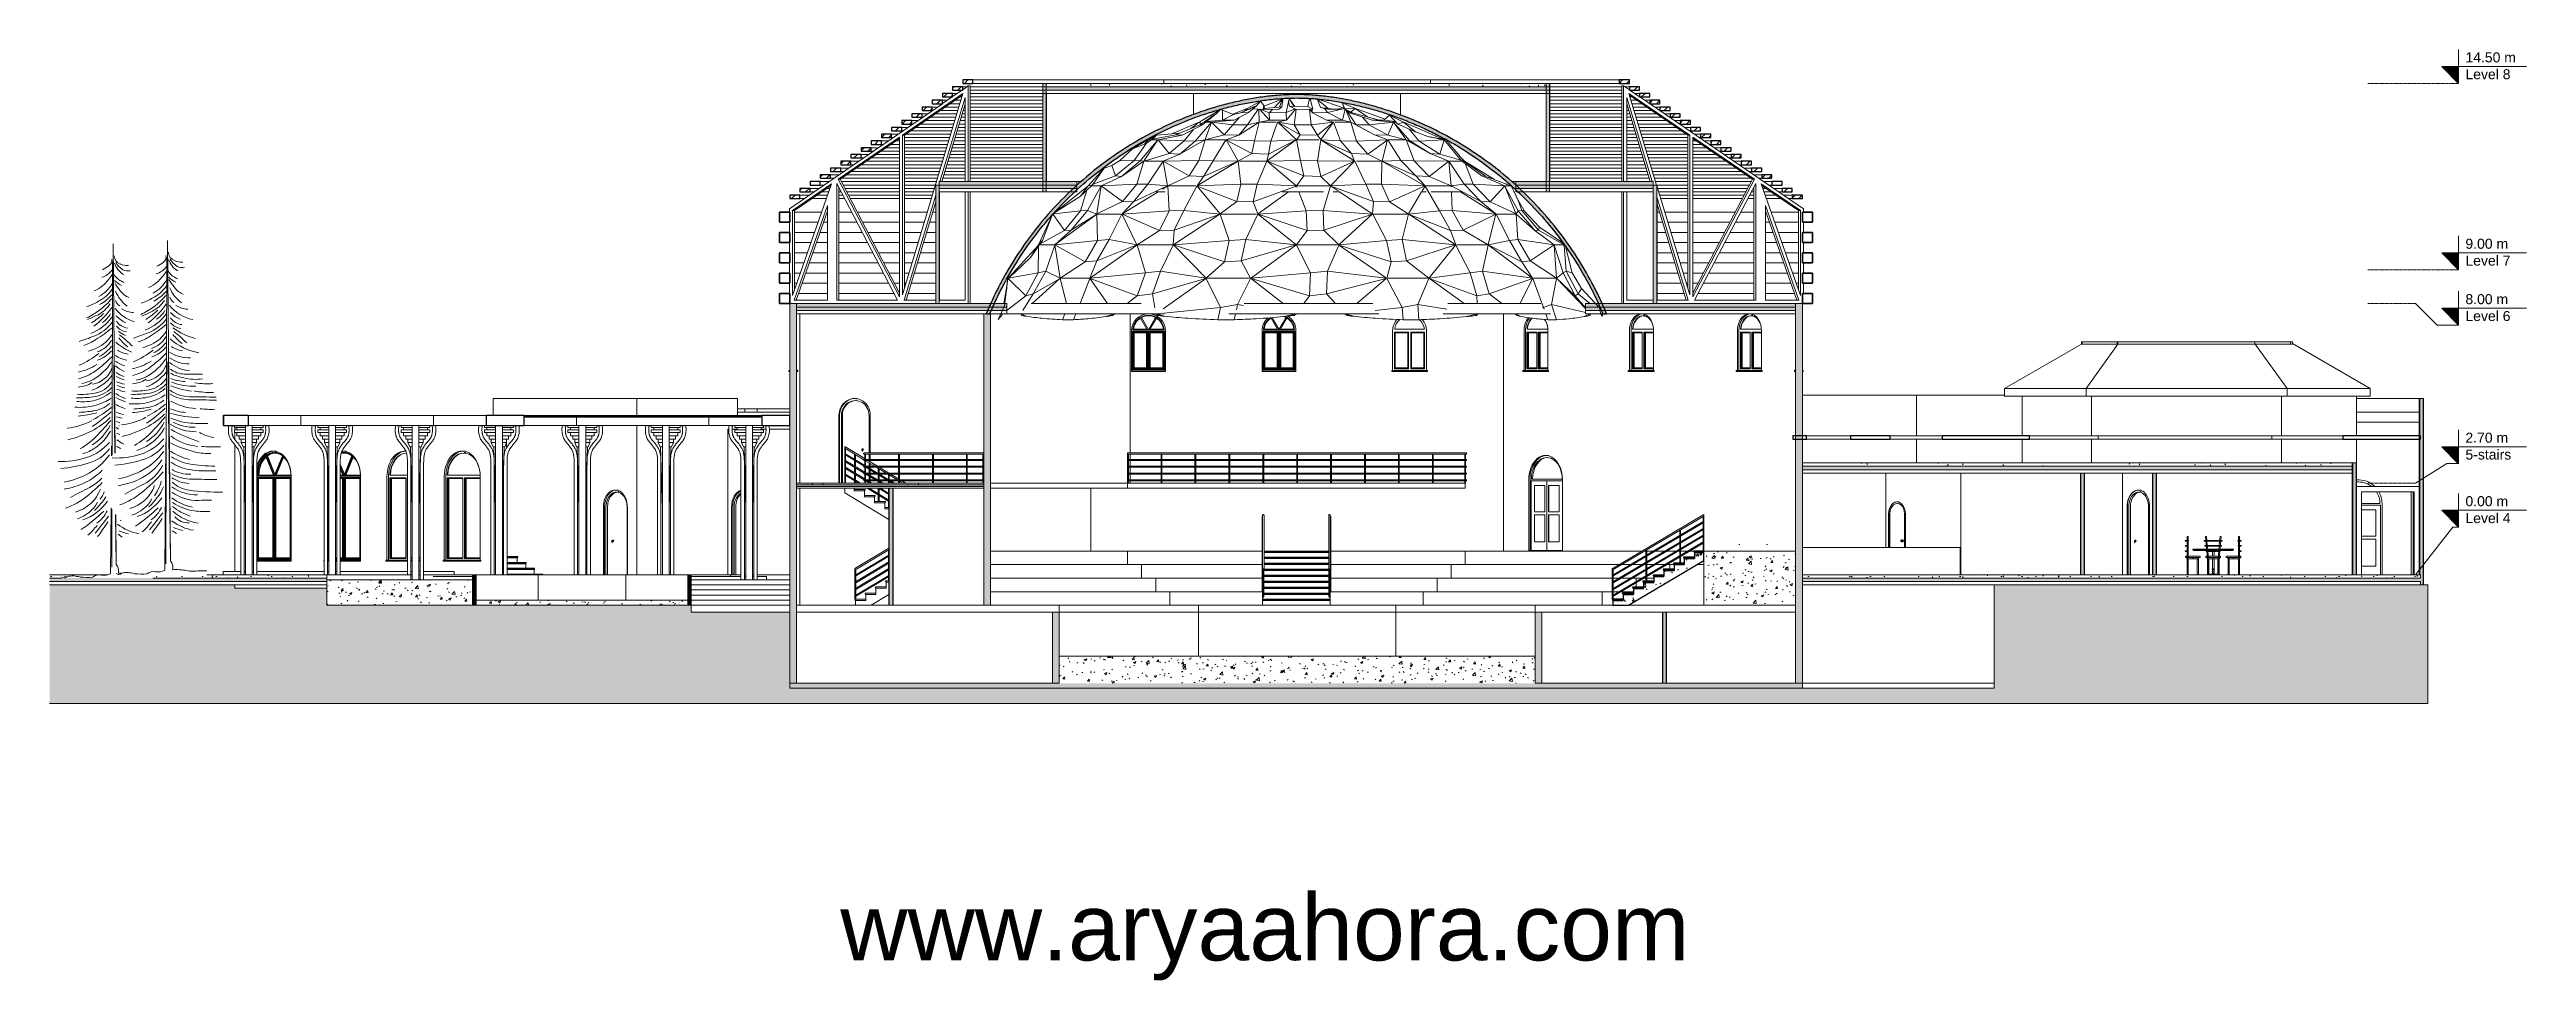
# Model space of a CAD drawing. Header units: millimetres. Extents: x -19779 to 53254, y -11975 to 15500.
import ezdxf

# ---------------------------------------------------------------- set-up
doc = ezdxf.new("R2010")
doc.units = ezdxf.units.MM
doc.linetypes.add('Centre', pattern=[31.75, 6.35, -4.7625, 15.875, -4.7625])
for name, color, linetype, lineweight in [('A-DETL-GENF', 92, 'Continuous', 9), ('A-DETL-THIN', 151, 'Continuous', 9), ('A-DOOR', 31, 'Continuous', 9), ('A-DOOR-FRAM', 31, 'Continuous', 9), ('A-DOOR-GLAZ', 31, 'Continuous', 9), ('A-FLOR', 192, 'Continuous', 9), ('A-FLOR-FNSH', 192, 'Continuous', 35), ('A-FLOR-HRAL', 11, 'Continuous', 9), ('A-FLOR-LEVL', 51, 'Continuous', 9), ('A-FLOR-MCUT', 51, 'Continuous', 9), ('A-FLOR-PATT', 8, 'Continuous', 35), ('A-GENM', 13, 'Continuous', 9), ('A-GLAZ', 151, 'Continuous', 9), ('A-GLAZ-CURT', 52, 'Continuous', 9), ('A-GLAZ-CWMG', 51, 'Continuous', 9), ('A-ROOF', 132, 'Continuous', 9), ('A-WALL', 113, 'Continuous', 9), ('A-WALL-FNSH', 113, 'Continuous', 25), ('A-WALL-PATT', 111, 'Continuous', 25), ('G-ANNO-TEXT', 231, 'Continuous', 9), ('I-FURN', 30, 'Continuous', 9), ('I-FURN-PNLS', 30, 'Continuous', 9), ('I-WALL', 2, 'Continuous', 9), ('S-FNDN', 32, 'Continuous', 9), ('S-STRS', 31, 'Continuous', 9)]:
    doc.layers.add(name, color=color, linetype=linetype, lineweight=lineweight)
doc.styles.add('Arial', font='arial.ttf', dxfattribs={"height": 295.05988})
doc.styles.add('Arial_1', font='arial.ttf', dxfattribs={"height": 1967.065868})
pattern_1 = [(50, (19874.8, -1675), (728.737, -63.756), [76.2, -838.2]), (355, (19874.8, -1675), (-140.972, 764.228), [60.96, -670.56]), (100.451, (19935.54, -1680.3), (587.77, 700.467), [64.76, -712.36]), (46.184, (19874.8, -1471.8), (1084.316, -168.17), [114.3, -1257.3]), (96.636, (19965.2, -1485.8), (949.61, 989.71), [97.14, -1068.54]), (351.184, (19874.8, -1471.8), (949.62, 989.7), [91.44, -1005.84]), (21, (19976.4, -1522.6), (606.458, -409.06), [76.2, -838.2]), (326, (19976.4, -1522.6), (247.208, 736.753), [60.96, -670.56]), (71.451, (20026.95, -1556.7), (853.668, 327.685), [64.76, -712.36]), (37.5, (19874.81, -1675), (12.3547, 338.2201), [33.528, -628.904, 33.528, -647.192, -673.1]), (37.5, (19874.81, -1675), (12.3547, 338.2201), [-1343.152, 33.528, -639.572]), (7.5, (19874.8, -1675), (267.279, 400.722), [33.528, -354.584, 33.528, -613.664, -256.54]), (7.5, (19874.8, -1675), (267.279, 400.722), [-1035.304, 33.528, -223.012]), (327.5, (19648.25, -1675), (542.3633, -22.9153), [33.528, -220.472, 33.528, -758.952, -1051.56]), (327.5, (19648.25, -1675), (542.3633, -22.9153), [-1046.48, 33.528, -1018.032]), (317.5, (19546.65, -1675), (592.517, 101.707), [33.528, -296.672, 33.528, -492.76, -746.76]), (317.5, (19546.65, -1675), (592.517, 101.707), [-856.488, 33.528, -713.232])]
pattern_2 = [(0, (19874.81, -1675), (812.8, 203.2), [33.528, -576.072, 33.528, -576.072, -3251.2]), (0, (19874.81, -1675), (812.8, 203.2), [-1219.2, 33.528, -1185.672, 33.528, -576.072, -1422.4]), (0, (19874.81, -1675), (812.8, 203.2), [-3048, 33.528, -372.872, 33.528, -982.472]), (120, (20179.61, -1573.4), (-582.3764, 602.30545), [33.528, -576.072, 33.528, -3827.272]), (120, (20179.61, -1573.4), (-582.3764, 602.30545), [-643.128, -576.072, 33.528, -1185.672, -2032]), (120, (20179.61, -1573.4), (-582.3764, 602.30545), [-2438.4, 33.528, -576.072, 33.528, -1388.872]), (120, (20179.61, -1573.4), (-582.3764, 602.30545), [-3081.528, -372.872, 33.528, -982.472]), (240, (20281.21, -1167), (-230.4236, -805.50545), [33.528, -576.072, 33.528, -3827.272]), (240, (20281.21, -1167), (-230.4236, -805.50545), [-643.128, -576.072, 33.528, -1185.672, -2032]), (240, (20281.21, -1167), (-230.4236, -805.50545), [-2438.4, 33.528, -576.072, 33.528, -1388.872]), (240, (20281.21, -1167), (-230.4236, -805.50545), [-3081.528, -372.872, 33.528, -982.472])]
pattern_3 = [(45, (19874.81, -1675), (-106.066, 106.066), [])]

msp = doc.modelspace()

# ---------------------------------------------------------------- texts
at = {"layer": 'A-FLOR-LEVL', "char_height": 295.1, "attachment_point": 1, "line_spacing_factor": 0.938532, "style": 'Arial'}
for s, insert, width in [('14.50 m', (51454, 15415), 1774.63), ('Level 8', (51454, 14917), 1587.44), ('9.00 m', (51454, 9915), 1501.05), ('Level 7', (51454, 9417), 1587.44), ('8.00 m', (51454, 8280), 1501.05), ('Level 6', (51454, 7782), 1587.44), ('5-stairs', (51454, 3695), 1605.44), ('2.70 m', (51454, 4193), 1501.05), ('0.00 m', (51454, 2317), 1501.05), ('Level 4', (51454, 1819), 1587.44)]:
    msp.add_mtext(s, dxfattribs=dict(at, insert=insert, width=width))
at = {"layer": 'G-ANNO-TEXT', "color": 7, "insert": (3536, -9414), "char_height": 1967.07, "width": 29496, "attachment_point": 1, "line_spacing_factor": 0.938532, "style": 'Arial_1', "bg_fill": 3, "box_fill_scale": 1.25, "bg_fill_color": 0, "bg_fill_transparency": 0}
msp.add_mtext('www.aryaahora.com', dxfattribs=at)

# ---------------------------------------------------------------- blocks, each defined once
blk = doc.blocks.new('楼梯 - 楼梯-139307-Section 1')
at = {"layer": 'S-STRS'}
for p, q in [((17945, 127), (16025, 127)), ((16028, 147), (17941, 147)), ((17941, 147), (16028, 147)), ((17940, 700), (16030, 700)), ((16030, 680), (17940, 680)), ((17940, 680), (16030, 680)), ((17940, 660), (16030, 660)), ((17940, 522), (16030, 522)), ((16030, 502), (17940, 502)), ((17940, 502), (16030, 502)), ((17940, 482), (16030, 482)), ((17940, 344), (16030, 344)), ((16030, 324), (17940, 324)), ((17940, 324), (16030, 324)), ((17940, 304), (16030, 304)), ((17940, 167), (16030, 167)), ((17985, -722), (15985, -722)), ((17945, -11), (16025, -11)), ((16025, -31), (17945, -31)), ((17945, -31), (16025, -31)), ((17945, -51), (16025, -51)), ((17945, -189), (16025, -189)), ((16025, -209), (17945, -209)), ((17945, -209), (16025, -209)), ((17945, -229), (16025, -229)), ((17945, -367), (16025, -367)), ((16025, -387), (17945, -387)), ((17945, -387), (16025, -387)), ((17945, -407), (16025, -407)), ((17945, -544), (16025, -544)), ((16025, -564), (17945, -564)), ((17945, -564), (16025, -564)), ((17945, -584), (16025, -584)), ((15985, -742), (17985, -742)), ((15985, -742), (17985, -742)), ((17985, -762), (15985, -762))]:
    blk.add_line(p, q, dxfattribs=at)
blk = doc.blocks.new('栏杆扶手 - 25mm-139415-Section 1')
at = {"layer": 'A-FLOR-HRAL'}
blk.add_line((17997, 1316), (17997, 724), dxfattribs=at)
at = {"layer": 'A-FLOR-HRAL', "flags": 128}
for points in [[(17997, 1316), (17996, 1320), (17992, 1322), (17987, 1324), (17982, 1324), (17979, 1323)], [(17979, 1310), (17982, 1309), (17987, 1309), (17992, 1311), (17996, 1313), (17997, 1316)]]:
    blk.add_lwpolyline(points, dxfattribs=at)
blk = doc.blocks.new('栏杆扶手 - 25mm-139413-Section 1')
at = {"layer": 'A-FLOR-HRAL'}
blk.add_line((17997, 724), (17997, 139), dxfattribs=at)
at = {"layer": 'A-FLOR-HRAL', "flags": 128}
for points in [[(17997, 724), (17996, 727), (17992, 730), (17987, 731), (17982, 731), (17980, 731)], [(17980, 717), (17982, 717), (17987, 717), (17992, 718), (17996, 721), (17997, 724)]]:
    blk.add_lwpolyline(points, dxfattribs=at)
blk = doc.blocks.new('栏杆扶手 - 25mm-139411-Section 1')
at = {"layer": 'A-FLOR-HRAL'}
blk.add_line((17997, 1724), (17997, 1316), dxfattribs=at)
at = {"layer": 'A-FLOR-HRAL', "flags": 128}
for points in [[(17997, 1724), (17996, 1727), (17992, 1730), (17987, 1731), (17982, 1731), (17980, 1731)], [(17980, 1717), (17982, 1717), (17987, 1717), (17992, 1718), (17996, 1721), (17997, 1724)]]:
    blk.add_lwpolyline(points, dxfattribs=at)
blk = doc.blocks.new('栏杆扶手 - 25mm-139409-Section 1')
at = {"layer": 'A-FLOR-HRAL'}
for p, q in [((17972, -722), (17972, 139)), ((17997, 139), (17997, -500)), ((17985, -722), (17972, -722))]:
    blk.add_line(p, q, dxfattribs=at)
at = {"layer": 'A-FLOR-HRAL', "flags": 128}
for points in [[(17973, 136), (17973, 135), (17977, 133), (17982, 131), (17987, 131), (17992, 133), (17996, 135), (17997, 139)], [(17997, 139), (17996, 142), (17992, 144), (17987, 146), (17982, 146), (17978, 145)]]:
    blk.add_lwpolyline(points, dxfattribs=at)
blk = doc.blocks.new('栏杆扶手 - 栏杆扶手-139343-Section 1')
at = {"layer": 'A-FLOR-HRAL'}
for p, q in [((17940, 1755), (17940, 155)), ((17980, 155), (17980, 1755)), ((17945, 139), (17945, -40)), ((17945, -40), (17945, -240)), ((17945, -240), (17945, -440)), ((17945, -440), (17945, -640)), ((17975, -40), (17975, -14)), ((17975, -240), (17975, -214)), ((17975, -440), (17975, -414)), ((17975, -640), (17975, -614))]:
    blk.add_line(p, q, dxfattribs=at)
at = {"layer": 'A-FLOR-HRAL', "flags": 128}
for points in [[(17940, 1755), (17940, 1761), (17942, 1766), (17946, 1771), (17950, 1775), (17955, 1777), (17960, 1778), (17965, 1777), (17970, 1775), (17974, 1771), (17977, 1766), (17979, 1761), (17980, 1755)], [(17980, 155), (17979, 161), (17977, 166), (17974, 171), (17970, 175), (17965, 177), (17960, 178), (17955, 177), (17950, 175), (17946, 171), (17942, 166), (17940, 161), (17940, 155)], [(17940, 155), (17940, 149), (17942, 143), (17946, 138), (17950, 134), (17955, 132), (17960, 131), (17965, 132), (17970, 134), (17974, 138), (17977, 143), (17979, 149), (17980, 155)], [(17975, -40), (17974, -35), (17973, -31), (17970, -27), (17967, -25), (17964, -23), (17960, -22), (17956, -23), (17952, -25), (17949, -27), (17947, -31), (17945, -35), (17945, -40)], [(17945, -40), (17945, -44), (17947, -48), (17949, -52), (17952, -55), (17956, -57), (17960, -57), (17964, -57), (17967, -55), (17970, -52), (17973, -48), (17974, -44), (17975, -40)], [(17975, -240), (17974, -235), (17973, -231), (17970, -227), (17967, -225), (17964, -223), (17960, -222), (17956, -223), (17952, -225), (17949, -227), (17947, -231), (17945, -235), (17945, -240)], [(17945, -240), (17945, -244), (17947, -248), (17949, -252), (17952, -255), (17956, -257), (17960, -257), (17964, -257), (17967, -255), (17970, -252), (17973, -248), (17974, -244), (17975, -240)], [(17975, -440), (17974, -435), (17973, -431), (17970, -427), (17967, -425), (17964, -423), (17960, -422), (17956, -423), (17952, -425), (17949, -427), (17947, -431), (17945, -435), (17945, -440)], [(17945, -440), (17945, -444), (17947, -448), (17949, -452), (17952, -455), (17956, -457), (17960, -457), (17964, -457), (17967, -455), (17970, -452), (17973, -448), (17974, -444), (17975, -440)], [(17975, -640), (17974, -635), (17973, -631), (17970, -627), (17967, -625), (17964, -623), (17960, -622), (17956, -623), (17952, -625), (17949, -627), (17947, -631), (17945, -635), (17945, -640)], [(17945, -640), (17945, -644), (17947, -648), (17949, -652), (17952, -655), (17956, -657), (17960, -657), (17964, -657), (17967, -655), (17970, -652), (17973, -648), (17974, -644), (17975, -640)]]:
    blk.add_lwpolyline(points, dxfattribs=at)
for name in ['栏杆扶手 - 25mm-139411-Section 1', '栏杆扶手 - 25mm-139415-Section 1', '栏杆扶手 - 25mm-139413-Section 1', '栏杆扶手 - 25mm-139409-Section 1']:
    blk.add_blockref(name, (0, 0))
blk = doc.blocks.new('栏杆扶手 - 25mm-V1-Section 1')
at = {"layer": 'A-FLOR-HRAL'}
for p, q in [((15972, 139), (15972, -500)), ((15997, -722), (15997, 139)), ((15985, -722), (15996, -722))]:
    blk.add_line(p, q, dxfattribs=at)
at = {"layer": 'A-FLOR-HRAL', "flags": 128}
for points in [[(15972, 139), (15973, 142), (15977, 144), (15982, 146), (15987, 146), (15992, 145)], [(15997, 137), (15996, 135), (15992, 133), (15987, 131), (15982, 131), (15977, 133), (15973, 135), (15972, 139)]]:
    blk.add_lwpolyline(points, dxfattribs=at)
blk = doc.blocks.new('栏杆扶手 - 栏杆扶手-139347-Section 1')
at = {"layer": 'A-FLOR-HRAL'}
for p, q in [((15990, 1755), (15990, 155)), ((16030, 155), (16030, 1755)), ((16025, -40), (16025, 139)), ((15995, -14), (15995, -40)), ((15995, -214), (15995, -240)), ((15995, -414), (15995, -440)), ((15995, -614), (15995, -640)), ((16025, -240), (16025, -40)), ((16025, -440), (16025, -240)), ((16025, -640), (16025, -440))]:
    blk.add_line(p, q, dxfattribs=at)
at = {"layer": 'A-FLOR-HRAL', "flags": 128}
for points in [[(15990, 1755), (15990, 1761), (15992, 1766), (15996, 1771), (16000, 1775), (16005, 1777), (16010, 1778), (16015, 1777), (16020, 1775), (16024, 1771), (16027, 1766), (16029, 1761), (16030, 1755)], [(16030, 155), (16029, 161), (16027, 166), (16024, 171), (16020, 175), (16015, 177), (16010, 178), (16005, 177), (16000, 175), (15996, 171), (15992, 166), (15990, 161), (15990, 155)], [(15990, 155), (15990, 149), (15992, 143), (15996, 138), (16000, 134), (16005, 132), (16010, 131), (16015, 132), (16020, 134), (16024, 138), (16027, 143), (16029, 149), (16030, 155)], [(16025, -40), (16024, -35), (16023, -31), (16020, -27), (16017, -25), (16014, -23), (16010, -22), (16006, -23), (16002, -25), (15999, -27), (15997, -31), (15995, -35), (15995, -40)], [(15995, -40), (15995, -44), (15997, -48), (15999, -52), (16002, -55), (16006, -57), (16010, -57), (16014, -57), (16017, -55), (16020, -52), (16023, -48), (16024, -44), (16025, -40)], [(16025, -240), (16024, -235), (16023, -231), (16020, -227), (16017, -225), (16014, -223), (16010, -222), (16006, -223), (16002, -225), (15999, -227), (15997, -231), (15995, -235), (15995, -240)], [(15995, -240), (15995, -244), (15997, -248), (15999, -252), (16002, -255), (16006, -257), (16010, -257), (16014, -257), (16017, -255), (16020, -252), (16023, -248), (16024, -244), (16025, -240)], [(16025, -440), (16024, -435), (16023, -431), (16020, -427), (16017, -425), (16014, -423), (16010, -422), (16006, -423), (16002, -425), (15999, -427), (15997, -431), (15995, -435), (15995, -440)], [(15995, -440), (15995, -444), (15997, -448), (15999, -452), (16002, -455), (16006, -457), (16010, -457), (16014, -457), (16017, -455), (16020, -452), (16023, -448), (16024, -444), (16025, -440)], [(16025, -640), (16024, -635), (16023, -631), (16020, -627), (16017, -625), (16014, -623), (16010, -622), (16006, -623), (16002, -625), (15999, -627), (15997, -631), (15995, -635), (15995, -640)], [(15995, -640), (15995, -644), (15997, -648), (15999, -652), (16002, -655), (16006, -657), (16010, -657), (16014, -657), (16017, -655), (16020, -652), (16023, -648), (16024, -644), (16025, -640)]]:
    blk.add_lwpolyline(points, dxfattribs=at)
at = {"extrusion": (0, 0, -1), "zscale": -1}
for name in ['栏杆扶手 - 25mm-139411-Section 1', '栏杆扶手 - 25mm-139415-Section 1', '栏杆扶手 - 25mm-139413-Section 1']:
    blk.add_blockref(name, (-33969, 0), dxfattribs=at)
blk.add_blockref('栏杆扶手 - 25mm-V1-Section 1', (0, 0))
blk = doc.blocks.new('楼梯 - 楼梯-139630-Section 1')
at = {"layer": 'S-STRS'}
h = blk.add_hatch(dxfattribs=at)
h.set_pattern_fill('FP_1', color=256, style=0, pattern_type=2)
h.set_pattern_definition(pattern_1)
h.paths.add_polyline_path([(26320, -900), (26780, -900), (29000, 416), (29000, 660), (28720, 660), (28720, 482), (28420, 482), (28420, 304), (28120, 304), (28120, 127), (27820, 127), (27820, -51), (27520, -51), (27520, -229), (27220, -229), (27220, -407), (26920, -407), (26920, -584), (26620, -584), (26620, -762), (26320, -762), (26320, -810)], flags=0)
at = {"layer": 'S-STRS', "lineweight": 25}
for p, q in [((26780, -900), (29000, 416)), ((28120, 167), (27810, 167)), ((27810, 147), (27810, 127)), ((27810, 127), (28120, 127)), ((28120, 127), (27820, 127)), ((27820, 127), (27820, -51)), ((28420, 344), (28110, 344)), ((28110, 324), (28110, 304)), ((28110, 304), (28420, 304)), ((28420, 304), (28120, 304)), ((28120, 304), (28120, 127)), ((28120, 127), (28120, 167)), ((28720, 522), (28410, 522)), ((28410, 502), (28410, 482)), ((28410, 482), (28720, 482)), ((28720, 482), (28420, 482)), ((28420, 482), (28420, 304)), ((28420, 304), (28420, 344)), ((29000, 700), (28710, 700)), ((28710, 680), (28710, 660)), ((28710, 660), (29000, 660)), ((29000, 660), (28720, 660)), ((28720, 660), (28720, 482)), ((28720, 482), (28720, 522)), ((29000, 660), (29000, 700)), ((29000, 416), (29000, 660)), ((26620, -722), (26310, -722)), ((26920, -544), (26610, -544)), ((26610, -564), (26610, -584)), ((26610, -584), (26920, -584)), ((26920, -584), (26620, -584)), ((26620, -584), (26620, -762)), ((26620, -762), (26620, -722)), ((27220, -367), (26910, -367)), ((26910, -387), (26910, -407)), ((26910, -407), (27220, -407)), ((27220, -407), (26920, -407)), ((26920, -407), (26920, -584)), ((26920, -584), (26920, -544)), ((27520, -189), (27210, -189)), ((27210, -209), (27210, -229)), ((27210, -229), (27520, -229)), ((27520, -229), (27220, -229)), ((27220, -229), (27220, -407)), ((27220, -407), (27220, -367)), ((27820, -11), (27510, -11)), ((27510, -31), (27510, -51)), ((27510, -51), (27820, -51)), ((27820, -51), (27520, -51)), ((27520, -51), (27520, -229)), ((27520, -229), (27520, -189)), ((27820, -51), (27820, -11)), ((26310, -742), (26310, -762)), ((26310, -762), (26620, -762)), ((26620, -762), (26320, -762)), ((26320, -762), (26320, -900)), ((26320, -900), (26780, -900))]:
    blk.add_line(p, q, dxfattribs=at)
for centre in [(27810, 157), (28110, 334), (28410, 512), (28710, 690), (26310, -732), (26610, -554), (26910, -377), (27210, -199), (27510, -21)]:
    blk.add_arc(centre, 10, 90, 270, dxfattribs=at)
blk = doc.blocks.new('栏杆扶手 - 25mm-V2-Section 1')
at = {"layer": 'A-FLOR-HRAL'}
for p, q in [((28288, 1309), (28288, 1156)), ((28288, 1121), (28288, 956)), ((28288, 921), (28288, 756)), ((28312, 1324), (28312, 1324)), ((28313, 1170), (28313, 1324)), ((28313, 970), (28313, 1136)), ((28313, 770), (28313, 936)), ((28313, 570), (28313, 736)), ((28288, 721), (28288, 556)), ((28288, 521), (28288, 344)), ((28313, 344), (28313, 536))]:
    blk.add_line(p, q, dxfattribs=at)
blk = doc.blocks.new('栏杆扶手 - 25mm-V3-Section 1')
at = {"layer": 'A-FLOR-HRAL'}
for p, q in [((27312, 731), (27312, 731)), ((27313, 578), (27313, 731)), ((27288, 716), (27288, 563)), ((27288, 528), (27288, 363)), ((27288, 328), (27288, 163)), ((27288, 128), (27288, -37)), ((27313, 378), (27313, 543)), ((27313, 178), (27313, 343)), ((27313, -22), (27313, 143)), ((27288, -72), (27288, -189)), ((27313, -189), (27313, -57))]:
    blk.add_line(p, q, dxfattribs=at)
blk = doc.blocks.new('栏杆扶手 - 25mm-V4-Section 1')
at = {"layer": 'A-FLOR-HRAL'}
for p, q in [((28975, 1716), (28975, 1563)), ((28975, 1528), (28975, 1363)), ((29000, 1578), (29000, 1731)), ((29000, 1731), (29000, 1731)), ((29000, 1378), (29000, 1543)), ((28975, 1328), (28975, 1163)), ((28975, 1128), (28975, 963)), ((28975, 928), (28975, 700)), ((29000, 1178), (29000, 1343)), ((29000, 978), (29000, 1143)), ((29000, 700), (29000, 943))]:
    blk.add_line(p, q, dxfattribs=at)
blk = doc.blocks.new('栏杆扶手 - 25mm-V5-Section 1')
at = {"layer": 'A-FLOR-HRAL'}
for p, q in [((26300, 131), (26300, -22)), ((26325, -7), (26325, 146)), ((26325, 146), (26325, 146)), ((26300, -57), (26300, -222)), ((26300, -257), (26300, -422)), ((26300, -457), (26300, -622)), ((26300, -657), (26300, -722)), ((26300, -722), (26310, -722)), ((26325, -207), (26325, -42)), ((26325, -407), (26325, -242)), ((26325, -607), (26325, -442)), ((26325, -722), (26325, -642))]:
    blk.add_line(p, q, dxfattribs=at)
blk = doc.blocks.new('栏杆扶手 - 栏杆扶手-139652-Section 1')
at = {"layer": 'A-FLOR-HRAL'}
for p, q in [((29000, 1778), (26300, 178)), ((26300, 131), (29000, 1731)), ((29000, 1578), (26300, -22)), ((26300, -57), (29000, 1543)), ((29000, 1378), (26300, -222)), ((26300, -257), (29000, 1343)), ((29000, 1178), (26300, -422)), ((26300, -457), (29000, 1143)), ((29000, 978), (26300, -622)), ((26300, -657), (29000, 943))]:
    blk.add_line(p, q, dxfattribs=at)
at = {"layer": 'A-FLOR-HRAL', "flags": 128}
for points in [[(29000, 1778), (29000, 1777), (29000, 1775), (29000, 1771), (29000, 1766), (29000, 1761), (29000, 1755)], [(29000, 1755), (29000, 1749), (29000, 1743), (29000, 1738), (29000, 1734), (29000, 1732), (29000, 1731)], [(29000, 1578), (29000, 1577), (29000, 1575), (29000, 1573), (29000, 1569), (29000, 1565), (29000, 1560)], [(29000, 1560), (29000, 1556), (29000, 1552), (29000, 1548), (29000, 1545), (29000, 1543), (29000, 1543)], [(29000, 1378), (29000, 1377), (29000, 1375), (29000, 1373), (29000, 1369), (29000, 1365), (29000, 1360)], [(29000, 1360), (29000, 1356), (29000, 1352), (29000, 1348), (29000, 1345), (29000, 1343), (29000, 1343)], [(29000, 1178), (29000, 1177), (29000, 1175), (29000, 1173), (29000, 1169), (29000, 1165), (29000, 1160)], [(29000, 1160), (29000, 1156), (29000, 1152), (29000, 1148), (29000, 1145), (29000, 1143), (29000, 1143)], [(29000, 978), (29000, 977), (29000, 975), (29000, 973), (29000, 969), (29000, 965), (29000, 960)], [(29000, 960), (29000, 956), (29000, 952), (29000, 948), (29000, 945), (29000, 943), (29000, 943)], [(26300, 155), (26300, 161), (26300, 166), (26300, 171), (26300, 175), (26300, 177), (26300, 178)], [(26300, 131), (26300, 132), (26300, 134), (26300, 138), (26300, 143), (26300, 149), (26300, 155)], [(26300, -40), (26300, -35), (26300, -31), (26300, -27), (26300, -25), (26300, -23), (26300, -22)], [(26300, -57), (26300, -57), (26300, -55), (26300, -52), (26300, -48), (26300, -44), (26300, -40)], [(26300, -240), (26300, -235), (26300, -231), (26300, -227), (26300, -225), (26300, -223), (26300, -222)], [(26300, -257), (26300, -257), (26300, -255), (26300, -252), (26300, -248), (26300, -244), (26300, -240)], [(26300, -440), (26300, -435), (26300, -431), (26300, -427), (26300, -425), (26300, -423), (26300, -422)], [(26300, -457), (26300, -457), (26300, -455), (26300, -452), (26300, -448), (26300, -444), (26300, -440)], [(26300, -640), (26300, -635), (26300, -631), (26300, -627), (26300, -625), (26300, -623), (26300, -622)], [(26300, -657), (26300, -657), (26300, -655), (26300, -652), (26300, -648), (26300, -644), (26300, -640)]]:
    blk.add_lwpolyline(points, dxfattribs=at)
for name in ['栏杆扶手 - 25mm-V4-Section 1', '栏杆扶手 - 25mm-V3-Section 1', '栏杆扶手 - 25mm-V2-Section 1', '栏杆扶手 - 25mm-V5-Section 1']:
    blk.add_blockref(name, (0, 0))
blk = doc.blocks.new('楼梯 - 楼梯-144079-Section 1')
at = {"layer": 'S-STRS'}
for p, q in [((-5979, 540), (-6290, 540)), ((-6290, 520), (-5979, 520)), ((-5979, 520), (-6290, 520)), ((-5979, 500), (-6290, 500)), ((-5732, 365), (-6290, 365)), ((-6290, 345), (-5732, 345)), ((-5732, 345), (-6290, 345)), ((-5732, 325), (-6290, 325)), ((-5484, 190), (-6290, 190)), ((-6290, 170), (-5484, 170)), ((-5484, 170), (-6290, 170)), ((-5484, 150), (-6290, 150)), ((-5237, 15), (-6290, 15)), ((-5986, 500), (-5986, 365)), ((-5979, 520), (-5979, 500)), ((-5739, 325), (-5739, 190)), ((-5732, 345), (-5732, 325)), ((-5491, 150), (-5491, 15)), ((-5484, 170), (-5484, 150))]:
    blk.add_line(p, q, dxfattribs=at)
for centre, start_param in [((-5979, 530), 3.141593), ((-5732, 355), 3.141593), ((-5484, 180), 3.141593), ((-5237, 5), 4.18879)]:
    blk.add_ellipse(centre, major_axis=(0, 10), ratio=0.707107, start_param=start_param, end_param=6.283185, dxfattribs=at)
blk = doc.blocks.new('Arch - 750 x 2100 mm-239388-Section 1')
at = {"layer": 'A-DOOR'}
for p, q in [((453, 0), (608, 0)), ((708, 0), (748, 0)), ((948, 0), (986, 0))]:
    blk.add_line(p, q, dxfattribs=at)
at = {"layer": 'A-DOOR', "flags": 128}
blk.add_lwpolyline([(962, 1009), (962, 1009), (962, 1009), (962, 1009)], dxfattribs=at)
blk.add_lwpolyline([(962, 1009), (962, 1009), (962, 1009), (962, 1009)], dxfattribs=at)
at = {"layer": 'A-DOOR-FRAM'}
for p, q in [((733, 2500), (718, 2500)), ((364, 2000), (364, 0)), ((407, 0), (407, 2000)), ((453, 2000), (453, 0)), ((364, 0), (407, 0)), ((453, 0), (407, 0))]:
    blk.add_line(p, q, dxfattribs=at)
for centre, major_axis, start_param, end_param in [((718, 2000), (0, 500), 1.103393, 1.256637), ((718, 2000), (0, 500), 0.946088, 1.083003), ((718, 2000), (0, 440), 0.361708, 1.570796), ((718, 2000), (0, 500), 0.788783, 0.925662), ((764, 2000), (0, 440), 0.525975, 1.570796), ((718, 2000), (0, 500), 0.628319, 0.768315), ((718, 2000), (0, 500), 0.471239, 0.610962), ((718, 2000), (0, 500), 0.315813, 0.453601), ((718, 2000), (0, 440), 6.229427, 6.314699), ((764, 2000), (0, 440), 0.094175, 0.180747), ((718, 2000), (0, 440), 5.241184, 5.403968), ((718, 2000), (0, 500), 1.419152, 1.570796), ((718, 2000), (0, 500), 1.26219, 1.407141)]:
    blk.add_ellipse(centre, major_axis=major_axis, ratio=0.707107, start_param=start_param, end_param=end_param, dxfattribs=at)
blk = doc.blocks.new('Arch - 750 x 2100 mm-239389-Section 1')
at = {"layer": 'A-DOOR'}
for p, q in [((-2990, 2455), (-3015, 2455)), ((-3165, 1007), (-3186, 1007)), ((-3186, 993), (-3165, 993)), ((-3163, 1020), (-3165, 1020)), ((-3165, 980), (-3163, 980))]:
    blk.add_line(p, q, dxfattribs=at)
at = {"layer": 'A-DOOR', "flags": 128}
for points in [[(-3197, 999), (-3197, 1000), (-3197, 1000), (-3197, 1000), (-3197, 1001), (-3197, 1001), (-3197, 1001), (-3197, 1002), (-3197, 1002), (-3197, 1003), (-3197, 1003), (-3196, 1003), (-3196, 1004), (-3196, 1004), (-3196, 1004), (-3196, 1005), (-3195, 1005), (-3195, 1005), (-3195, 1005), (-3195, 1006), (-3194, 1006), (-3194, 1006), (-3194, 1006), (-3194, 1007), (-3193, 1007), (-3193, 1007), (-3193, 1007), (-3192, 1008), (-3192, 1008), (-3192, 1008), (-3191, 1008), (-3191, 1008), (-3191, 1008), (-3190, 1008), (-3190, 1008), (-3189, 1009), (-3189, 1009), (-3189, 1009), (-3188, 1009), (-3188, 1009), (-3188, 1009)], [(-3188, 945), (-3190, 951), (-3192, 958), (-3194, 964), (-3195, 971), (-3196, 977), (-3197, 984), (-3197, 990), (-3197, 997), (-3197, 999)], [(-3185, 1009), (-3185, 1009), (-3185, 1009), (-3185, 1009), (-3185, 1009), (-3186, 1009), (-3186, 1009), (-3186, 1009), (-3186, 1009), (-3186, 1009), (-3186, 1009), (-3186, 1009), (-3186, 1009), (-3186, 1009), (-3186, 1009), (-3186, 1009), (-3186, 1009), (-3186, 1009), (-3186, 1009), (-3186, 1009), (-3186, 1009), (-3186, 1009), (-3187, 1009), (-3187, 1009), (-3187, 1009), (-3187, 1009), (-3187, 1009), (-3187, 1009), (-3187, 1009), (-3187, 1009), (-3187, 1009), (-3187, 1009), (-3187, 1009), (-3187, 1009), (-3187, 1009), (-3187, 1009), (-3187, 1009), (-3187, 1009), (-3187, 1009), (-3187, 1009), (-3187, 1009), (-3187, 1009), (-3188, 1009), (-3188, 1009), (-3188, 1009), (-3188, 1009), (-3188, 1009), (-3188, 1009), (-3188, 1009), (-3188, 1009), (-3188, 1009), (-3188, 1009), (-3188, 1009), (-3188, 1009), (-3188, 1009), (-3188, 1009), (-3188, 1009), (-3188, 1009), (-3188, 1009)], [(-3188, 1009), (-3188, 1009), (-3188, 1009), (-3188, 1009), (-3188, 1009), (-3188, 1009), (-3188, 1009), (-3188, 1009), (-3188, 1009), (-3188, 1009), (-3188, 1009), (-3188, 1009), (-3188, 1009), (-3188, 1009), (-3188, 1009), (-3188, 1009), (-3188, 1009), (-3187, 1009), (-3187, 1009), (-3187, 1009)], [(-3186, 944), (-3186, 944), (-3187, 944), (-3187, 944), (-3187, 944), (-3187, 944), (-3187, 944), (-3187, 944), (-3187, 944), (-3187, 944), (-3187, 944), (-3187, 944), (-3187, 944), (-3187, 944), (-3188, 944), (-3188, 944), (-3188, 944), (-3188, 944), (-3188, 944), (-3188, 945), (-3188, 945), (-3188, 945), (-3188, 945), (-3188, 945), (-3188, 945), (-3188, 945), (-3188, 945), (-3188, 945)], [(-3113, 1009), (-3113, 1009), (-3113, 1009), (-3113, 1009)], [(-3113, 1009), (-3113, 1009), (-3113, 1009), (-3113, 1009)]]:
    blk.add_lwpolyline(points, dxfattribs=at)
at = {"layer": 'A-DOOR'}
for centre, major_axis, start_param, end_param in [((-3187, 999), (0, 9.45), 0, 0.523599), ((-3186, 946), (0, 2.34), 1.904747, 2.985054), ((-3187, 946), (0, 2.34), 3.298132, 4.378438), ((-3185, 999), (0, 9.45), 4.712389, 6.283185), ((-3295, 999), (0, 165), 4.378438, 4.712389), ((-3165, 1000), (0, 20), 4.712389, 7.517458), ((-3165, 1000), (0, 20), 1.918626, 4.712389), ((-3163, 1000), (0, 20), 2.879793, 4.712389), ((-3165, 1000), (0, 7), 4.712389, 6.544985), ((-3165, 1000), (0, 7), 2.879793, 4.712389), ((-3163, 1000), (0, 20), 4.712389, 6.283185)]:
    blk.add_ellipse(centre, major_axis=major_axis, ratio=0.707107, start_param=start_param, end_param=end_param, dxfattribs=at)
at = {"layer": 'A-DOOR-FRAM'}
for p, q in [((-3016, 2500), (-3061, 2500)), ((-3414, 0), (-3414, 2000)), ((-3372, 2000), (-3372, 0)), ((-3326, 2000), (-3326, 0)), ((-2749, 2000), (-2749, 0))]:
    blk.add_line(p, q, dxfattribs=at)
for centre, major_axis, start_param, end_param in [((-3061, 2000), (0, 500), 0.050206, 1.570796), ((-3061, 2000), (0, 440), 4.712389, 7.853982), ((-3015, 2000), (0, 440), 0.082673, 1.570796)]:
    blk.add_ellipse(centre, major_axis=major_axis, ratio=0.707107, start_param=start_param, end_param=end_param, dxfattribs=at)
blk = doc.blocks.new('Rectangular Mullion - 50 x 150mm-153593-Section 1')
at = {"layer": 'A-GLAZ-CWMG'}
for p, q in [((45182, 6875), (45246, 6875)), ((45246, 6875), (45246, 6803))]:
    blk.add_line(p, q, dxfattribs=at)
blk = doc.blocks.new('Rectangular Mullion - 50 x 150mm-153510-Section 1')
at = {"layer": 'A-GLAZ-CWMG'}
for p, q in [((46296, 6809), (46296, 6875)), ((46296, 6875), (46358, 6875)), ((46358, 6875), (46358, 6809))]:
    blk.add_line(p, q, dxfattribs=at)
blk = doc.blocks.new('Rectangular Mullion - 50 x 150mm-153594-Section 1')
at = {"layer": 'A-GLAZ-CWMG'}
for q in [(46157, 6875), (45246, 6803)]:
    blk.add_line((45246, 6875), q, dxfattribs=at)
blk = doc.blocks.new('Rectangular Mullion - 50 x 150mm-153595-Section 1')
at = {"layer": 'A-GLAZ-CWMG'}
for q in [(42182, 6875), (41201, 6803)]:
    blk.add_line((41201, 6875), q, dxfattribs=at)
blk = doc.blocks.new('Rectangular Mullion - 50 x 150mm-153512-Section 1')
at = {"layer": 'A-GLAZ-CWMG'}
blk.add_line((46157, 6875), (46296, 6875), dxfattribs=at)
blk = doc.blocks.new('Rectangular Mullion - 50 x 150mm-153596-Section 1')
at = {"layer": 'A-GLAZ-CWMG'}
for p, q in [((41182, 6803), (41182, 6875)), ((41182, 6875), (41201, 6875)), ((41201, 6875), (41201, 6803))]:
    blk.add_line(p, q, dxfattribs=at)
blk = doc.blocks.new('Rectangular Mullion - 50 x 150mm-153463-Section 1')
at = {"layer": 'A-GLAZ-CWMG'}
blk.add_line((43182, 6875), (44182, 6875), dxfattribs=at)
blk = doc.blocks.new('Rectangular Mullion - 50 x 150mm-153601-Section 1')
at = {"layer": 'A-GLAZ-CWMG'}
blk.add_line((40151, 6875), (41182, 6875), dxfattribs=at)
blk = doc.blocks.new('Rectangular Mullion - 50 x 150mm-153602-Section 1')
at = {"layer": 'A-GLAZ-CWMG'}
for p, q in [((40132, 6803), (40132, 6875)), ((40132, 6875), (40151, 6875)), ((40151, 6875), (40151, 6803))]:
    blk.add_line(p, q, dxfattribs=at)
blk = doc.blocks.new('open - open-156709-Section 1')
at = {"layer": 'A-GENM'}
for p in [(31904, 800), (36556, 0)]:
    blk.add_line(p, (36556, 800), dxfattribs=at)
blk = doc.blocks.new('Single Arch - wc-237964-Section 1')
at = {"layer": 'A-DOOR'}
for p, q in [((34487, 1800), (34487, 800)), ((34727, 2105), (34702, 2105)), ((34918, 800), (34918, 1800)), ((34826, 1025), (34824, 1025)), ((34824, 975), (34826, 975)), ((34847, 1018), (34831, 1024)), ((34831, 976), (34847, 982)), ((34857, 1010), (34852, 1010)), ((34852, 990), (34857, 990)), ((34861, 1030), (34857, 1030)), ((34857, 970), (34861, 970))]:
    blk.add_line(p, q, dxfattribs=at)
for centre, major_axis, start_param, end_param in [((34702, 1800), (0, 305), 4.712389, 7.853982), ((34824, 1000), (0, 25), 4.712389, 7.853982), ((34824, 1000), (0, 25), 1.570796, 4.712389), ((34822, 1000), (0, 20.5), 4.712389, 7.853982), ((34822, 1000), (0, 20.5), 1.570796, 4.712389), ((34826, 1000), (0, 25), 4.712389, 6.597345), ((34826, 1000), (0, 25), 2.827433, 4.712389), ((34857, 1000), (0, 30), 4.712389, 7.14549), ((34857, 1000), (0, 30), 2.279288, 4.712389), ((34844, 1000), (0, 18.6), 4.712389, 6.283185), ((34844, 1000), (0, 18.6), 3.141593, 4.712389), ((34857, 1000), (0, 10), 4.712389, 6.70597), ((34857, 1000), (0, 10), 2.718808, 4.712389), ((34861, 1000), (0, 30), 4.712389, 6.384337), ((34861, 1000), (0, 30), 3.040441, 4.712389)]:
    blk.add_ellipse(centre, major_axis=major_axis, ratio=0.707107, start_param=start_param, end_param=end_param, dxfattribs=at)
at = {"layer": 'A-DOOR-FRAM'}
for p, q in [((34455, 1800), (34455, 800)), ((34487, 800), (34487, 1800)), ((34760, 2150), (34702, 2150)), ((34918, 1800), (34918, 800))]:
    blk.add_line(p, q, dxfattribs=at)
for major_axis, start_param, end_param in [((0, 350), 1.385997, 1.570796), ((0, 350), 1.201197, 1.377438), ((0, 350), 1.016398, 1.192575), ((0, 305), 4.712389, 7.853982), ((0, 350), 0.831598, 1.00771), ((0, 350), 0.646798, 0.82284), ((0, 350), 0.461999, 0.637966), ((0, 350), 0.277199, 0.453086), ((0, 350), 0.0924, 0.268198)]:
    blk.add_ellipse((34702, 1800), major_axis=major_axis, ratio=0.707107, start_param=start_param, end_param=end_param, dxfattribs=at)
blk = doc.blocks.new('Arch - 750 x 2100 mm-239390-Section 1')
at = {"layer": 'A-DOOR'}
for p, q in [((41891, 2455), (41868, 2455)), ((41726, 1007), (41704, 1007)), ((41704, 993), (41726, 993)), ((41729, 1020), (41726, 1020)), ((41726, 980), (41729, 980))]:
    blk.add_line(p, q, dxfattribs=at)
at = {"layer": 'A-DOOR', "flags": 128}
for points in [[(41693, 999), (41693, 1000), (41693, 1000), (41693, 1000), (41693, 1001), (41693, 1001), (41693, 1001), (41693, 1002), (41694, 1002), (41694, 1003), (41694, 1003), (41694, 1003), (41694, 1004), (41694, 1004), (41694, 1004), (41695, 1005), (41695, 1005), (41695, 1005), (41695, 1005), (41696, 1006), (41696, 1006), (41696, 1006), (41696, 1006), (41697, 1007), (41697, 1007), (41697, 1007), (41698, 1007), (41698, 1008), (41698, 1008), (41699, 1008), (41699, 1008), (41699, 1008), (41700, 1008), (41700, 1008), (41701, 1008), (41701, 1009), (41701, 1009), (41702, 1009), (41702, 1009), (41702, 1009), (41703, 1009)], [(41702, 945), (41700, 951), (41698, 958), (41697, 964), (41696, 971), (41695, 977), (41694, 984), (41693, 990), (41693, 997), (41693, 999)], [(41704, 944), (41704, 944), (41704, 944), (41704, 944), (41704, 944), (41704, 944), (41703, 944), (41703, 944), (41703, 944), (41703, 944), (41703, 944), (41703, 944), (41703, 944), (41703, 944), (41703, 944), (41703, 944), (41703, 944), (41703, 944), (41703, 944), (41703, 945), (41702, 945), (41702, 945), (41702, 945), (41702, 945), (41702, 945), (41702, 945), (41702, 945), (41702, 945)], [(41705, 1009), (41705, 1009), (41705, 1009), (41705, 1009), (41705, 1009), (41705, 1009), (41705, 1009), (41705, 1009), (41705, 1009), (41705, 1009), (41704, 1009), (41704, 1009), (41704, 1009), (41704, 1009), (41704, 1009), (41704, 1009), (41704, 1009), (41704, 1009), (41704, 1009), (41704, 1009), (41704, 1009), (41704, 1009), (41704, 1009), (41704, 1009), (41704, 1009), (41704, 1009), (41704, 1009), (41703, 1009), (41703, 1009), (41703, 1009), (41703, 1009), (41703, 1009), (41703, 1009), (41703, 1009), (41703, 1009), (41703, 1009), (41703, 1009), (41703, 1009), (41703, 1009), (41703, 1009), (41703, 1009), (41703, 1009), (41703, 1009), (41703, 1009), (41703, 1009), (41703, 1009), (41703, 1009), (41703, 1009), (41703, 1009), (41703, 1009), (41703, 1009), (41703, 1009), (41703, 1009), (41703, 1009), (41703, 1009), (41703, 1009), (41703, 1009)], [(41703, 1009), (41703, 1009), (41703, 1009), (41703, 1009), (41703, 1009), (41703, 1009), (41703, 1009), (41703, 1009), (41703, 1009), (41703, 1009), (41703, 1009), (41703, 1009), (41703, 1009), (41703, 1009), (41703, 1009), (41703, 1009), (41703, 1009), (41703, 1009), (41703, 1009), (41703, 1009), (41703, 1009), (41703, 1009)], [(41781, 1009), (41781, 1009), (41781, 1009)], [(41781, 1009), (41781, 1009), (41781, 1009), (41781, 1009)]]:
    blk.add_lwpolyline(points, dxfattribs=at)
at = {"layer": 'A-DOOR'}
for centre, major_axis, start_param, end_param in [((41703, 999), (0, 9.45), 0, 0.523599), ((41704, 946), (0, 2.34), 1.904747, 2.985054), ((41704, 946), (0, 2.34), 3.298132, 4.378438), ((41705, 999), (0, 9.45), 4.712389, 6.283185), ((41602, 999), (0, 165), 4.378438, 4.712389), ((41726, 1000), (0, 20), 4.712389, 7.506152), ((41726, 1000), (0, 20), 1.918626, 4.712389), ((41726, 1000), (0, 7), 4.712389, 6.544985), ((41729, 1000), (0, 20), 2.879793, 4.712389), ((41726, 1000), (0, 7), 2.879793, 4.712389), ((41729, 1000), (0, 20), 4.712389, 6.283185)]:
    blk.add_ellipse(centre, major_axis=major_axis, ratio=0.664378, start_param=start_param, end_param=end_param, dxfattribs=at)
at = {"layer": 'A-DOOR-FRAM'}
for p, q in [((41886, 2500), (41820, 2500)), ((41487, 0), (41487, 2000)), ((41527, 2000), (41527, 0)), ((41576, 2000), (41576, 0)), ((42112, 2000), (42112, 0))]:
    blk.add_line(p, q, dxfattribs=at)
for centre, major_axis, start_param, end_param in [((41820, 2000), (0, 500), 0.013555, 1.570796), ((41820, 2000), (0, 440), 4.712389, 7.853982), ((41868, 2000), (0, 440), 0.083195, 1.570796)]:
    blk.add_ellipse(centre, major_axis=major_axis, ratio=0.664378, start_param=start_param, end_param=end_param, dxfattribs=at)
blk = doc.blocks.new('Double Shutter-Arch - ext 2-236539-Section 1')
at = {"layer": 'A-DOOR'}
for p, q in [((24368, 2775), (23905, 2775)), ((23905, 2775), (23905, 720)), ((24004, 1860), (24004, 2635)), ((24004, 2635), (24315, 2635)), ((24009, 2635), (24009, 1860)), ((24315, 2635), (24315, 1860)), ((24368, 2775), (24368, 720)), ((24828, 2775), (24368, 2775)), ((24368, 720), (24368, 2775)), ((24421, 1860), (24421, 2635)), ((24421, 2635), (24732, 2635)), ((24426, 2635), (24426, 1860)), ((24732, 2635), (24732, 1860)), ((24315, 1860), (24004, 1860)), ((24004, 970), (24004, 1770)), ((24004, 1770), (24315, 1770)), ((24009, 1770), (24009, 970)), ((24315, 1770), (24315, 970)), ((24732, 1860), (24421, 1860)), ((24421, 970), (24421, 1770)), ((24421, 1770), (24732, 1770)), ((24426, 1770), (24426, 970)), ((24732, 1770), (24732, 970)), ((24315, 970), (24004, 970)), ((24732, 970), (24421, 970))]:
    blk.add_line(p, q, dxfattribs=at)
at = {"layer": 'A-DOOR-FRAM'}
for p, q in [((24427, 3520), (24368, 3520)), ((23873, 2820), (23873, 720)), ((23905, 2775), (24828, 2775)), ((23905, 720), (23905, 2775)), ((24821, 2820), (23915, 2820))]:
    blk.add_line(p, q, dxfattribs=at)
for major_axis, start_param, end_param in [((0, 700), 0.035816, 1.570796), ((0, 640), 4.712389, 7.853982)]:
    blk.add_ellipse((24368, 2820), major_axis=major_axis, ratio=0.707107, start_param=start_param, end_param=end_param, dxfattribs=at)
at = {"layer": 'A-DOOR-GLAZ'}
blk.add_line((24405, 3460), (24402, 3460), dxfattribs=at)
blk.add_ellipse((24402, 2820), major_axis=(0, 640), ratio=0.707107, start_param=0.068295, end_param=1.570796, dxfattribs=at)
blk = doc.blocks.new('楼梯 - 楼梯-158884-Section 1')
at = {"layer": 'S-STRS'}
for p, q in [((3669, 2550), (3669, 2415)), ((4970, 1634), (3669, 2415)), ((3949, 2480), (3949, 2550)), ((3949, 2520), (4259, 2520)), ((3949, 2520), (3949, 2480)), ((4259, 2480), (3949, 2480)), ((4249, 2480), (3949, 2480)), ((4249, 2300), (4249, 2480)), ((4249, 2340), (4559, 2340)), ((4249, 2340), (4249, 2300)), ((4559, 2300), (4249, 2300)), ((4549, 2300), (4249, 2300)), ((4259, 2480), (4259, 2500)), ((4549, 2120), (4549, 2300)), ((4559, 2300), (4559, 2320)), ((4549, 2160), (4657, 2160)), ((4549, 2160), (4549, 2120)), ((4859, 2120), (4549, 2120)), ((4849, 2120), (4549, 2120)), ((4682, 2160), (4859, 2160)), ((4849, 1940), (4849, 2120)), ((4849, 1980), (4970, 1980)), ((4849, 1980), (4849, 1940)), ((4970, 1940), (4849, 1940)), ((4970, 1940), (4849, 1940)), ((4859, 2120), (4859, 2140)), ((3994, -720), (4289, -720)), ((4279, -540), (4589, -540)), ((4279, -580), (4279, -560)), ((4589, -580), (4279, -580)), ((4289, -580), (4289, -760)), ((4589, -580), (4289, -580)), ((4289, -760), (4289, -720)), ((4970, -585), (4445, -900)), ((4579, -360), (4889, -360)), ((4579, -400), (4579, -380)), ((4889, -400), (4579, -400)), ((4589, -400), (4589, -580)), ((4889, -400), (4589, -400)), ((4589, -580), (4589, -540)), ((4879, -180), (4957, -180)), ((4879, -220), (4879, -200)), ((4970, -220), (4879, -220)), ((4889, -220), (4889, -400)), ((4970, -220), (4889, -220)), ((4889, -400), (4889, -360)), ((3979, -760), (3979, -740)), ((4289, -760), (3979, -760)), ((3989, -760), (4289, -760)), ((3989, -900), (3989, -760))]:
    blk.add_line(p, q, dxfattribs=at)
for centre, start, end in [((4259, 2510), 270, 90), ((4559, 2330), 270, 90), ((4859, 2150), 270, 90), ((3979, -730), 90, 270), ((4279, -550), 90, 270), ((4579, -370), 90, 270), ((4879, -190), 90, 270)]:
    blk.add_arc(centre, 10, start, end, dxfattribs=at)
blk = doc.blocks.new('栏杆扶手 - 25mm-159791-Section 1')
at = {"layer": 'A-FLOR-HRAL'}
for p, q in [((3957, 3561), (3957, 3407)), ((3957, 3561), (3957, 3561)), ((3957, 3373), (3957, 3207)), ((3957, 3172), (3957, 3007)), ((3957, 2973), (3957, 2807)), ((3982, 3393), (3982, 3546)), ((3982, 3192), (3982, 3358)), ((3982, 2992), (3982, 3158)), ((3982, 2792), (3982, 2958)), ((3957, 2773), (3957, 2700)), ((3982, 2700), (3982, 2758))]:
    blk.add_line(p, q, dxfattribs=at)
blk = doc.blocks.new('栏杆扶手 - 25mm-159795-Section 1')
at = {"layer": 'A-FLOR-HRAL'}
for p, q in [((4957, 2961), (4957, 2807)), ((4957, 2961), (4957, 2961)), ((4982, 2800), (4982, 2946)), ((4957, 2770), (4957, 2700)), ((4957, 2550), (4957, 2407)), ((4957, 2373), (4957, 2207)), ((4982, 2700), (4982, 2758)), ((4957, 2173), (4957, 1980))]:
    blk.add_line(p, q, dxfattribs=at)
blk = doc.blocks.new('栏杆扶手 - 25mm-159793-Section 1')
at = {"layer": 'A-FLOR-HRAL'}
for p, q in [((4957, 726), (4957, 572)), ((4957, 538), (4957, 372)), ((4957, 338), (4957, 172)), ((4957, 138), (4957, -28)), ((4957, -62), (4957, -180)), ((4957, -180), (4969, -180))]:
    blk.add_line(p, q, dxfattribs=at)
blk = doc.blocks.new('栏杆扶手 - 25mm-159789-Section 1')
at = {"layer": 'A-FLOR-HRAL'}
for p, q in [((3669, 3733), (3669, 3580)), ((3669, 3733), (3669, 3733)), ((3694, 3565), (3694, 3718)), ((3669, 3545), (3669, 3380)), ((3669, 3345), (3669, 3180)), ((3669, 3145), (3669, 2980)), ((3669, 2945), (3669, 2700)), ((3694, 3365), (3694, 3530)), ((3694, 3165), (3694, 3330)), ((3694, 2965), (3694, 3130)), ((3694, 2700), (3694, 2930))]:
    blk.add_line(p, q, dxfattribs=at)
blk = doc.blocks.new('栏杆扶手 - 25mm-159787-Section 1')
at = {"layer": 'A-FLOR-HRAL'}
for p, q in [((3969, 133), (3969, -20)), ((3994, -5), (3994, 148)), ((3994, 148), (3994, 148)), ((3969, -55), (3969, -220)), ((3969, -255), (3969, -420)), ((3969, -455), (3969, -620)), ((3969, -655), (3969, -720)), ((3969, -720), (3982, -720)), ((3982, -720), (3994, -720)), ((3994, -205), (3994, -40)), ((3994, -405), (3994, -240)), ((3994, -605), (3994, -440)), ((3994, -720), (3994, -640))]:
    blk.add_line(p, q, dxfattribs=at)
blk = doc.blocks.new('栏杆扶手 - 栏杆扶手-159049-Section 1')
at = {"layer": 'A-FLOR-HRAL'}
for p, q in [((4970, 780), (3969, 180)), ((3969, 133), (4970, 734)), ((4970, 580), (3969, -20)), ((3969, -55), (4970, 545)), ((4970, 380), (3969, -220)), ((3969, -255), (4970, 345)), ((4970, 180), (3969, -420)), ((3969, -455), (4970, 145)), ((4970, -20), (3969, -620)), ((3969, -655), (4970, -55))]:
    blk.add_line(p, q, dxfattribs=at)
at = {"layer": 'A-FLOR-HRAL', "flags": 128}
for points in [[(3969, 157), (3969, 163), (3969, 168), (3969, 173), (3969, 177), (3969, 179), (3969, 180)], [(3969, 133), (3969, 134), (3969, 136), (3969, 140), (3969, 145), (3969, 151), (3969, 157)], [(3969, -37), (3969, -33), (3969, -29), (3969, -25), (3969, -22), (3969, -21), (3969, -20)], [(3969, -55), (3969, -54), (3969, -53), (3969, -50), (3969, -46), (3969, -42), (3969, -37)], [(3969, -237), (3969, -233), (3969, -229), (3969, -225), (3969, -222), (3969, -221), (3969, -220)], [(3969, -255), (3969, -254), (3969, -253), (3969, -250), (3969, -246), (3969, -242), (3969, -237)], [(3969, -437), (3969, -433), (3969, -429), (3969, -425), (3969, -422), (3969, -421), (3969, -420)], [(3969, -455), (3969, -454), (3969, -453), (3969, -450), (3969, -446), (3969, -442), (3969, -437)], [(3969, -637), (3969, -633), (3969, -629), (3969, -625), (3969, -622), (3969, -621), (3969, -620)], [(3969, -655), (3969, -654), (3969, -653), (3969, -650), (3969, -646), (3969, -642), (3969, -637)]]:
    blk.add_lwpolyline(points, dxfattribs=at)
for name in ['栏杆扶手 - 25mm-159789-Section 1', '栏杆扶手 - 25mm-159791-Section 1', '栏杆扶手 - 25mm-159795-Section 1', '栏杆扶手 - 25mm-159787-Section 1', '栏杆扶手 - 25mm-159793-Section 1']:
    blk.add_blockref(name, (0, 0))
blk = doc.blocks.new('栏杆扶手 - 25mm-V6-Section 1')
at = {"layer": 'A-FLOR-HRAL'}
for p, q in [((4657, 3000), (4657, 3141)), ((4657, 3141), (4657, 3141)), ((4657, 2800), (4657, 2953)), ((4682, 3126), (4682, 3000)), ((4682, 2938), (4682, 2800)), ((4657, 2700), (4657, 2753)), ((4657, 2387), (4657, 2550)), ((4657, 2160), (4657, 2353)), ((4682, 2738), (4682, 2700)), ((4682, 2538), (4682, 2372)), ((4682, 2338), (4682, 2160)), ((4669, 2160), (4657, 2160)), ((4682, 2160), (4669, 2160))]:
    blk.add_line(p, q, dxfattribs=at)
blk = doc.blocks.new('栏杆扶手 - 25mm-V7-Section 1')
at = {"layer": 'A-FLOR-HRAL'}
for p, q in [((4957, 572), (4957, 726)), ((4957, 372), (4957, 538)), ((4957, 172), (4957, 338)), ((4957, -28), (4957, 138)), ((4957, -180), (4957, -62))]:
    blk.add_line(p, q, dxfattribs=at)
blk = doc.blocks.new('栏杆扶手 - 25mm-V8-Section 1')
at = {"layer": 'A-FLOR-HRAL'}
for p, q in [((3669, 3580), (3669, 3733)), ((3669, 3733), (3669, 3733)), ((3694, 3718), (3694, 3565)), ((3669, 3380), (3669, 3545)), ((3669, 3180), (3669, 3345)), ((3669, 2980), (3669, 3145)), ((3669, 2700), (3669, 2945)), ((3694, 3530), (3694, 3365)), ((3694, 3330), (3694, 3165)), ((3694, 3130), (3694, 2965)), ((3694, 2930), (3694, 2700))]:
    blk.add_line(p, q, dxfattribs=at)
blk = doc.blocks.new('栏杆扶手 - 25mm-V9-Section 1')
at = {"layer": 'A-FLOR-HRAL'}
for p, q in [((3969, -20), (3969, 133)), ((3994, 148), (3994, -5)), ((3994, 148), (3994, 148)), ((3969, -220), (3969, -55)), ((3969, -420), (3969, -255)), ((3969, -620), (3969, -455)), ((3969, -720), (3969, -655)), ((3994, -40), (3994, -205)), ((3994, -240), (3994, -405)), ((3994, -440), (3994, -605)), ((3994, -640), (3994, -720))]:
    blk.add_line(p, q, dxfattribs=at)
blk = doc.blocks.new('栏杆扶手 - 栏杆扶手-159053-Section 1')
at = {"layer": 'A-FLOR-HRAL'}
for p, q in [((4257, 3427), (3669, 3780)), ((3669, 3733), (4233, 3395)), ((4257, 3227), (3669, 3580)), ((3669, 3545), (4244, 3200)), ((4257, 3027), (3669, 3380)), ((3669, 3345), (4244, 3000)), ((4257, 2827), (3669, 3180)), ((3669, 3145), (4244, 2800)), ((4136, 2700), (3669, 2980)), ((3669, 2945), (4078, 2700)), ((4303, 3400), (4282, 3412)), ((4282, 3366), (4558, 3200)), ((4303, 3200), (4282, 3212)), ((4303, 3000), (4282, 3012)), ((4294, 3170), (4578, 3000)), ((4294, 2970), (4578, 2800)), ((4636, 3200), (4352, 3370)), ((4636, 3000), (4352, 3170)), ((4636, 2800), (4352, 2970)), ((4608, 3170), (4891, 3000)), ((4627, 2970), (4911, 2800)), ((4969, 3000), (4686, 3170)), ((4969, 2800), (4686, 2970)), ((4941, 2970), (5225, 2800)), ((5257, 2827), (5019, 2970)), ((4303, 2800), (4281, 2813)), ((4294, 2770), (4411, 2700)), ((4328, 2550), (4970, 2165)), ((4469, 2700), (4352, 2770)), ((4970, 2200), (4386, 2550)), ((4627, 2770), (4744, 2700)), ((4661, 2550), (4970, 2365)), ((4803, 2700), (4686, 2770)), ((4970, 2400), (4719, 2550)), ((4961, 2770), (5078, 2700)), ((5136, 2700), (5019, 2770)), ((5303, 2800), (5281, 2813)), ((5282, 2766), (5391, 2700)), ((5469, 2700), (5353, 2770))]:
    blk.add_line(p, q, dxfattribs=at)
at = {"layer": 'A-FLOR-HRAL', "flags": 128}
for points in [[(3669, 3757), (3669, 3763), (3669, 3768), (3669, 3773), (3669, 3777), (3669, 3779), (3669, 3780)], [(3669, 3733), (3669, 3734), (3669, 3736), (3669, 3740), (3669, 3745), (3669, 3751), (3669, 3757)], [(3669, 3563), (3669, 3567), (3669, 3571), (3669, 3575), (3669, 3578), (3669, 3579), (3669, 3580)], [(3669, 3545), (3669, 3546), (3669, 3547), (3669, 3550), (3669, 3554), (3669, 3558), (3669, 3563)], [(3669, 3363), (3669, 3367), (3669, 3371), (3669, 3375), (3669, 3378), (3669, 3379), (3669, 3380)], [(3669, 3345), (3669, 3346), (3669, 3347), (3669, 3350), (3669, 3354), (3669, 3358), (3669, 3363)], [(3669, 3163), (3669, 3167), (3669, 3171), (3669, 3175), (3669, 3178), (3669, 3179), (3669, 3180)], [(3669, 3145), (3669, 3146), (3669, 3147), (3669, 3150), (3669, 3154), (3669, 3158), (3669, 3163)], [(3669, 2963), (3669, 2967), (3669, 2971), (3669, 2975), (3669, 2978), (3669, 2979), (3669, 2980)], [(3669, 2945), (3669, 2946), (3669, 2947), (3669, 2950), (3669, 2954), (3669, 2958), (3669, 2963)]]:
    blk.add_lwpolyline(points, dxfattribs=at)
for name in ['栏杆扶手 - 25mm-V8-Section 1', '栏杆扶手 - 25mm-V6-Section 1', '栏杆扶手 - 25mm-V9-Section 1', '栏杆扶手 - 25mm-V7-Section 1']:
    blk.add_blockref(name, (0, 0))
blk = doc.blocks.new('Arch - 750 x 2100 mm-V10-Section 1')
at = {"layer": 'A-DOOR'}
for p, q in [((4017, 5155), (4004, 5155)), ((4197, 3707), (4185, 3707)), ((4185, 3693), (4197, 3693)), ((4198, 3720), (4197, 3720)), ((4197, 3680), (4198, 3680)), ((4212, 3720), (4211, 3720)), ((4211, 3680), (4212, 3680))]:
    blk.add_line(p, q, dxfattribs=at)
at = {"layer": 'A-DOOR', "flags": 128}
for points in [[(4174, 3699), (4174, 3700), (4174, 3700), (4174, 3700), (4174, 3701), (4175, 3701), (4175, 3701), (4175, 3702), (4175, 3702), (4175, 3703), (4175, 3703), (4175, 3703), (4175, 3704), (4176, 3704), (4176, 3704), (4176, 3705), (4176, 3705), (4176, 3705), (4177, 3705), (4177, 3706), (4177, 3706), (4177, 3706), (4178, 3706), (4178, 3707), (4178, 3707), (4179, 3707), (4179, 3707), (4179, 3708), (4180, 3708), (4180, 3708), (4180, 3708), (4181, 3708), (4181, 3708), (4181, 3708), (4182, 3708), (4182, 3709), (4183, 3709), (4183, 3709), (4183, 3709), (4184, 3709), (4184, 3709)], [(4183, 3645), (4181, 3651), (4180, 3658), (4178, 3664), (4177, 3671), (4176, 3677), (4175, 3684), (4175, 3690), (4174, 3697), (4174, 3699)], [(4187, 3709), (4187, 3709), (4187, 3709), (4187, 3709), (4187, 3709), (4187, 3709), (4187, 3709), (4186, 3709), (4186, 3709), (4186, 3709), (4186, 3709), (4186, 3709), (4186, 3709), (4186, 3709), (4186, 3709), (4186, 3709), (4186, 3709), (4186, 3709), (4186, 3709), (4186, 3709), (4186, 3709), (4186, 3709), (4186, 3709), (4186, 3709), (4186, 3709), (4186, 3709), (4186, 3709), (4185, 3709), (4185, 3709), (4185, 3709), (4185, 3709), (4185, 3709), (4185, 3709), (4185, 3709), (4185, 3709), (4185, 3709), (4185, 3709), (4185, 3709), (4185, 3709), (4185, 3709), (4185, 3709), (4185, 3709), (4185, 3709), (4185, 3709), (4184, 3709), (4184, 3709), (4184, 3709), (4184, 3709), (4184, 3709), (4184, 3709), (4184, 3709), (4184, 3709), (4184, 3709), (4184, 3709), (4184, 3709), (4184, 3709), (4184, 3709), (4184, 3709), (4184, 3709), (4184, 3709), (4184, 3709), (4184, 3709), (4184, 3709), (4184, 3709), (4184, 3709), (4184, 3709), (4184, 3709), (4184, 3709), (4184, 3709)], [(4184, 3709), (4184, 3709), (4184, 3709), (4184, 3709), (4184, 3709), (4184, 3709), (4184, 3709), (4184, 3709), (4184, 3709), (4184, 3709)], [(4225, 3709), (4225, 3709), (4225, 3709), (4225, 3709), (4225, 3709), (4225, 3709)], [(4225, 3709), (4225, 3709), (4225, 3709), (4225, 3709), (4225, 3709)], [(4185, 3644), (4185, 3644), (4185, 3644), (4185, 3644), (4185, 3644), (4185, 3644), (4185, 3644), (4185, 3644), (4185, 3644), (4185, 3644), (4184, 3644), (4184, 3644), (4184, 3644), (4184, 3644), (4184, 3644), (4184, 3644), (4184, 3644), (4184, 3644), (4184, 3644), (4184, 3645), (4184, 3645), (4184, 3645), (4184, 3645), (4184, 3645), (4184, 3645), (4184, 3645), (4183, 3645), (4183, 3645)]]:
    blk.add_lwpolyline(points, dxfattribs=at)
at = {"layer": 'A-DOOR'}
for centre, major_axis, start_param, end_param in [((4184, 3699), (0, 9.45), 0, 1.570796), ((4327, 3699), (0, 165), 1.570796, 1.687121), ((4327, 3699), (0, 165), 1.725663, 1.802056), ((4197, 3700), (0, 20), 4.712389, 7.526471), ((4187, 3699), (0, 9.45), 4.712389, 6.283185), ((4043, 3699), (0, 165), 4.378438, 4.712389), ((4197, 3700), (0, 20), 2.987413, 4.712389), ((4197, 3700), (0, 7), 4.712389, 6.544985), ((4197, 3700), (0, 7), 2.879793, 4.712389), ((4198, 3700), (0, 20), 4.712389, 6.283185), ((4198, 3700), (0, 20), 3.141593, 4.712389), ((4186, 3646), (0, 2.34), 1.904747, 2.985054), ((4185, 3646), (0, 2.34), 3.298132, 4.378438)]:
    blk.add_ellipse(centre, major_axis=major_axis, ratio=0.92388, start_param=start_param, end_param=end_param, dxfattribs=at)
at = {"layer": 'A-DOOR-FRAM'}
for p, q in [((4017, 5200), (3979, 5200)), ((3517, 4700), (3517, 2700)), ((3573, 2700), (3573, 4700)), ((3597, 4700), (3597, 2700)), ((4386, 3600), (4386, 4700)), ((4386, 3400), (4386, 3560)), ((4386, 3350), (4386, 3370)), ((4386, 3200), (4386, 3304)), ((4386, 3150), (4386, 3170)), ((4386, 3000), (4386, 3115)), ((4386, 2950), (4386, 2970)), ((4386, 2800), (4386, 2915)), ((4386, 2750), (4386, 2770)), ((4386, 2700), (4386, 2715))]:
    blk.add_line(p, q, dxfattribs=at)
for centre, major_axis, start_param, end_param in [((3979, 4700), (0, 500), 0.020796, 1.570796), ((3979, 4700), (0, 440), 4.712389, 7.853982), ((4004, 4700), (0, 440), 0.082673, 1.570796)]:
    blk.add_ellipse(centre, major_axis=major_axis, ratio=0.92388, start_param=start_param, end_param=end_param, dxfattribs=at)
blk = doc.blocks.new('栏杆扶手 - 25mm-139829-Section 1')
at = {"layer": 'A-FLOR-HRAL'}
for p, q in [((20995, 3560), (20995, 3400)), ((20995, 3370), (20995, 3200)), ((20995, 3170), (20995, 3000)), ((20995, 2970), (20995, 2800)), ((21020, 3400), (21020, 3560)), ((21020, 3200), (21020, 3370)), ((21020, 3000), (21020, 3170)), ((21020, 2800), (21020, 2970)), ((20995, 2770), (20995, 2700)), ((20995, 2700), (21008, 2700)), ((21008, 2700), (21020, 2700)), ((21020, 2700), (21020, 2770))]:
    blk.add_line(p, q, dxfattribs=at)
blk = doc.blocks.new('栏杆扶手 - 25mm-V11-Section 1')
at = {"layer": 'A-FLOR-HRAL'}
for p, q in [((19995, 3560), (19995, 3400)), ((19995, 3370), (19995, 3200)), ((19995, 3170), (19995, 3000)), ((19995, 2970), (19995, 2800)), ((20020, 3400), (20020, 3560)), ((20020, 3200), (20020, 3370)), ((20020, 3000), (20020, 3170)), ((20020, 2800), (20020, 2970)), ((19995, 2770), (19995, 2700)), ((19995, 2700), (20008, 2700)), ((20008, 2700), (20020, 2700)), ((20020, 2700), (20020, 2770))]:
    blk.add_line(p, q, dxfattribs=at)
blk = doc.blocks.new('栏杆扶手 - 25mm-V12-Section 1')
at = {"layer": 'A-FLOR-HRAL'}
for p, q in [((18995, 3560), (18995, 3400)), ((18995, 3370), (18995, 3200)), ((18995, 3170), (18995, 3000)), ((18995, 2970), (18995, 2800)), ((19020, 3400), (19020, 3560)), ((19020, 3200), (19020, 3370)), ((19020, 3000), (19020, 3170)), ((19020, 2800), (19020, 2970)), ((18995, 2770), (18995, 2700)), ((18995, 2700), (19008, 2700)), ((19008, 2700), (19020, 2700)), ((19020, 2700), (19020, 2770))]:
    blk.add_line(p, q, dxfattribs=at)
blk = doc.blocks.new('栏杆扶手 - 25mm-V13-Section 1')
at = {"layer": 'A-FLOR-HRAL'}
for p, q in [((17995, 3560), (17995, 3400)), ((17995, 3370), (17995, 3200)), ((17995, 3170), (17995, 3000)), ((17995, 2970), (17995, 2800)), ((18020, 3400), (18020, 3560)), ((18020, 3200), (18020, 3370)), ((18020, 3000), (18020, 3170)), ((18020, 2800), (18020, 2970)), ((17995, 2770), (17995, 2700)), ((17995, 2700), (18008, 2700)), ((18008, 2700), (18020, 2700)), ((18020, 2700), (18020, 2770))]:
    blk.add_line(p, q, dxfattribs=at)
blk = doc.blocks.new('栏杆扶手 - 25mm-V14-Section 1')
at = {"layer": 'A-FLOR-HRAL'}
for p, q in [((16995, 3560), (16995, 3400)), ((16995, 3370), (16995, 3200)), ((16995, 3170), (16995, 3000)), ((16995, 2970), (16995, 2800)), ((17020, 3400), (17020, 3560)), ((17020, 3200), (17020, 3370)), ((17020, 3000), (17020, 3170)), ((17020, 2800), (17020, 2970)), ((16995, 2770), (16995, 2700)), ((16995, 2700), (17008, 2700)), ((17008, 2700), (17020, 2700)), ((17020, 2700), (17020, 2770))]:
    blk.add_line(p, q, dxfattribs=at)
blk = doc.blocks.new('栏杆扶手 - 25mm-V15-Section 1')
at = {"layer": 'A-FLOR-HRAL'}
for p, q in [((21949, 3560), (21949, 3400)), ((21949, 3370), (21949, 3200)), ((21949, 3170), (21949, 3000)), ((21949, 2970), (21949, 2800)), ((21974, 3400), (21974, 3560)), ((21974, 3200), (21974, 3370)), ((21974, 3000), (21974, 3170)), ((21974, 2800), (21974, 2970)), ((21949, 2770), (21949, 2700)), ((21949, 2700), (21962, 2700)), ((21962, 2700), (21974, 2700)), ((21974, 2700), (21974, 2770))]:
    blk.add_line(p, q, dxfattribs=at)
blk = doc.blocks.new('栏杆扶手 - 栏杆扶手-159512-Section 1')
at = {"layer": 'A-FLOR-HRAL'}
for p, q in [((21987, 3600), (12008, 3600)), ((12008, 3580), (12008, 3600)), ((12008, 3560), (12008, 3580)), ((12008, 3560), (21987, 3560)), ((21987, 3400), (12008, 3400)), ((12008, 3385), (12008, 3400)), ((12008, 3370), (12008, 3385)), ((12008, 3370), (21987, 3370)), ((21987, 3200), (12008, 3200)), ((12008, 3185), (12008, 3200)), ((12008, 3170), (12008, 3185)), ((12008, 3170), (21987, 3170)), ((21987, 3000), (12008, 3000)), ((12008, 2985), (12008, 3000)), ((12008, 2970), (12008, 2985)), ((12008, 2970), (21987, 2970)), ((21987, 2800), (12008, 2800)), ((12008, 2785), (12008, 2800)), ((12008, 2770), (12008, 2785)), ((12008, 2770), (21987, 2770))]:
    blk.add_line(p, q, dxfattribs=at)
for points, knots in [([(22007, 3580), (22007, 3582), (22006, 3584), (22005, 3588), (22004, 3590), (22003, 3592), (22002, 3593), (22001, 3594), (21999, 3596), (21997, 3597), (21996, 3598), (21994, 3598), (21993, 3599), (21992, 3599), (21991, 3600), (21989, 3600), (21988, 3600), (21987, 3600), (21987, 3600)], [0, 0, 0, 0, 0.0833333, 0.125, 0.1666667, 0.2083333, 0.2291667, 0.25, 0.2916667, 0.3333333, 0.3541667, 0.375, 0.3958333, 0.4166667, 0.4375, 0.4583333, 0.4791667, 0.5, 0.5, 0.5, 0.5]), ([(21987, 3560), (21987, 3560), (21988, 3560), (21989, 3560), (21991, 3560), (21992, 3561), (21993, 3561), (21994, 3562), (21996, 3562), (21997, 3563), (21998, 3563), (21999, 3564), (22001, 3566), (22002, 3567), (22003, 3568), (22004, 3570), (22005, 3572), (22006, 3576), (22007, 3578), (22007, 3580)], [0.5, 0.5, 0.5, 0.5, 0.5208333, 0.5416667, 0.5625, 0.5833333, 0.6041667, 0.625, 0.6458333, 0.6666667, 0.6875, 0.7083333, 0.75, 0.7708333, 0.7916667, 0.8333333, 0.875, 0.9166667, 1, 1, 1, 1]), ([(22002, 3385), (22002, 3386), (22001, 3388), (22001, 3391), (22000, 3393), (21999, 3394), (21998, 3395), (21997, 3396), (21996, 3397), (21994, 3398), (21993, 3398), (21992, 3399), (21991, 3399), (21991, 3399), (21990, 3400), (21989, 3400), (21988, 3400), (21987, 3400), (21987, 3400)], [0, 0, 0, 0, 0.0833333, 0.125, 0.1666667, 0.2083333, 0.2291667, 0.25, 0.2916667, 0.3333333, 0.3541667, 0.375, 0.3958333, 0.4166667, 0.4375, 0.4583333, 0.4791667, 0.5, 0.5, 0.5, 0.5]), ([(21987, 3370), (21987, 3370), (21988, 3370), (21989, 3370), (21990, 3370), (21991, 3371), (21991, 3371), (21992, 3371), (21993, 3372), (21994, 3372), (21995, 3373), (21996, 3373), (21997, 3374), (21998, 3375), (21999, 3376), (22000, 3377), (22001, 3379), (22001, 3382), (22002, 3384), (22002, 3385)], [0.5, 0.5, 0.5, 0.5, 0.5208333, 0.5416667, 0.5625, 0.5833333, 0.6041667, 0.625, 0.6458333, 0.6666667, 0.6875, 0.7083333, 0.75, 0.7708333, 0.7916667, 0.8333333, 0.875, 0.9166667, 1, 1, 1, 1]), ([(22002, 3185), (22002, 3186), (22001, 3188), (22001, 3191), (22000, 3193), (21999, 3194), (21998, 3195), (21997, 3196), (21996, 3197), (21994, 3198), (21993, 3198), (21992, 3199), (21991, 3199), (21991, 3199), (21990, 3200), (21989, 3200), (21988, 3200), (21987, 3200), (21987, 3200)], [0, 0, 0, 0, 0.0833333, 0.125, 0.1666667, 0.2083333, 0.2291667, 0.25, 0.2916667, 0.3333333, 0.3541667, 0.375, 0.3958333, 0.4166667, 0.4375, 0.4583333, 0.4791667, 0.5, 0.5, 0.5, 0.5]), ([(21987, 3170), (21987, 3170), (21988, 3170), (21989, 3170), (21990, 3170), (21991, 3171), (21991, 3171), (21992, 3171), (21993, 3172), (21994, 3172), (21995, 3173), (21996, 3173), (21997, 3174), (21998, 3175), (21999, 3176), (22000, 3177), (22001, 3179), (22001, 3182), (22002, 3184), (22002, 3185)], [0.5, 0.5, 0.5, 0.5, 0.5208333, 0.5416667, 0.5625, 0.5833333, 0.6041667, 0.625, 0.6458333, 0.6666667, 0.6875, 0.7083333, 0.75, 0.7708333, 0.7916667, 0.8333333, 0.875, 0.9166667, 1, 1, 1, 1]), ([(22002, 2985), (22002, 2986), (22001, 2988), (22001, 2991), (22000, 2993), (21999, 2994), (21998, 2995), (21997, 2996), (21996, 2997), (21994, 2998), (21993, 2998), (21992, 2999), (21991, 2999), (21991, 2999), (21990, 3000), (21989, 3000), (21988, 3000), (21987, 3000), (21987, 3000)], [0, 0, 0, 0, 0.0833333, 0.125, 0.1666667, 0.2083333, 0.2291667, 0.25, 0.2916667, 0.3333333, 0.3541667, 0.375, 0.3958333, 0.4166667, 0.4375, 0.4583333, 0.4791667, 0.5, 0.5, 0.5, 0.5]), ([(21987, 2970), (21987, 2970), (21988, 2970), (21989, 2970), (21990, 2970), (21991, 2971), (21991, 2971), (21992, 2971), (21993, 2972), (21994, 2972), (21995, 2973), (21996, 2973), (21997, 2974), (21998, 2975), (21999, 2976), (22000, 2977), (22001, 2979), (22001, 2982), (22002, 2984), (22002, 2985)], [0.5, 0.5, 0.5, 0.5, 0.5208333, 0.5416667, 0.5625, 0.5833333, 0.6041667, 0.625, 0.6458333, 0.6666667, 0.6875, 0.7083333, 0.75, 0.7708333, 0.7916667, 0.8333333, 0.875, 0.9166667, 1, 1, 1, 1]), ([(22002, 2785), (22002, 2786), (22001, 2788), (22001, 2791), (22000, 2793), (21999, 2794), (21998, 2795), (21997, 2796), (21996, 2797), (21994, 2798), (21993, 2798), (21992, 2799), (21991, 2799), (21991, 2799), (21990, 2800), (21989, 2800), (21988, 2800), (21987, 2800), (21987, 2800)], [0, 0, 0, 0, 0.0833333, 0.125, 0.1666667, 0.2083333, 0.2291667, 0.25, 0.2916667, 0.3333333, 0.3541667, 0.375, 0.3958333, 0.4166667, 0.4375, 0.4583333, 0.4791667, 0.5, 0.5, 0.5, 0.5]), ([(21987, 2770), (21987, 2770), (21988, 2770), (21989, 2770), (21990, 2770), (21991, 2771), (21991, 2771), (21992, 2771), (21993, 2772), (21994, 2772), (21995, 2773), (21996, 2773), (21997, 2774), (21998, 2775), (21999, 2776), (22000, 2777), (22001, 2779), (22001, 2782), (22002, 2784), (22002, 2785)], [0.5, 0.5, 0.5, 0.5, 0.5208333, 0.5416667, 0.5625, 0.5833333, 0.6041667, 0.625, 0.6458333, 0.6666667, 0.6875, 0.7083333, 0.75, 0.7708333, 0.7916667, 0.8333333, 0.875, 0.9166667, 1, 1, 1, 1])]:
    blk.add_open_spline(points, degree=3, knots=knots, dxfattribs=at)
for name, p in [('栏杆扶手 - 25mm-V14-Section 1', (-4988, 0)), ('栏杆扶手 - 25mm-V14-Section 1', (-4000, 0)), ('栏杆扶手 - 25mm-V14-Section 1', (-3000, 0)), ('栏杆扶手 - 25mm-V14-Section 1', (-2000, 0)), ('栏杆扶手 - 25mm-V14-Section 1', (-1000, 0)), ('栏杆扶手 - 25mm-V14-Section 1', (0, 0)), ('栏杆扶手 - 25mm-V13-Section 1', (0, 0)), ('栏杆扶手 - 25mm-V12-Section 1', (0, 0)), ('栏杆扶手 - 25mm-V11-Section 1', (0, 0)), ('栏杆扶手 - 25mm-139829-Section 1', (0, 0)), ('栏杆扶手 - 25mm-V15-Section 1', (0, 0))]:
    blk.add_blockref(name, p)
blk = doc.blocks.new('栏杆扶手 - 25mm-V16-Section 1')
at = {"layer": 'A-FLOR-HRAL'}
for p, q in [((7257, 3560), (7257, 3400)), ((7257, 3370), (7257, 3200)), ((7257, 3170), (7257, 3000)), ((7257, 2970), (7257, 2800)), ((7282, 3400), (7282, 3560)), ((7282, 3200), (7282, 3370)), ((7282, 3000), (7282, 3170)), ((7282, 2800), (7282, 2970)), ((7257, 2770), (7257, 2700)), ((7282, 2700), (7282, 2770))]:
    blk.add_line(p, q, dxfattribs=at)
blk = doc.blocks.new('栏杆扶手 - 25mm-V17-Section 1')
at = {"layer": 'A-FLOR-HRAL'}
for p, q in [((5257, 3560), (5257, 3400)), ((5257, 3370), (5257, 3200)), ((5257, 3170), (5257, 3000)), ((5257, 2970), (5257, 2800)), ((5282, 3400), (5282, 3560)), ((5282, 3200), (5282, 3370)), ((5282, 3000), (5282, 3170)), ((5282, 2800), (5282, 2970)), ((5257, 2770), (5257, 2700)), ((5282, 2700), (5282, 2770))]:
    blk.add_line(p, q, dxfattribs=at)
blk = doc.blocks.new('栏杆扶手 - 25mm-V18-Section 1')
at = {"layer": 'A-FLOR-HRAL'}
for p, q in [((4257, 3560), (4257, 3400)), ((4257, 3370), (4257, 3200)), ((4257, 3170), (4257, 3000)), ((4257, 2970), (4257, 2800)), ((4282, 3400), (4282, 3560)), ((4282, 3200), (4282, 3370)), ((4282, 3000), (4282, 3170)), ((4282, 2800), (4282, 2970)), ((4257, 2770), (4257, 2700)), ((4282, 2700), (4282, 2770))]:
    blk.add_line(p, q, dxfattribs=at)
blk = doc.blocks.new('栏杆扶手 - 25mm-V19-Section 1')
at = {"layer": 'A-FLOR-HRAL'}
for p, q in [((7744, 3560), (7744, 3400)), ((7744, 3370), (7744, 3200)), ((7744, 3170), (7744, 3000)), ((7744, 2970), (7744, 2800)), ((7744, 2770), (7744, 2700))]:
    blk.add_line(p, q, dxfattribs=at)
blk = doc.blocks.new('栏杆扶手 - 栏杆扶手-160077-Section 1')
at = {"layer": 'A-FLOR-HRAL'}
for p, q in [((7769, 3600), (4244, 3600)), ((4244, 3560), (7769, 3560)), ((7769, 3400), (4244, 3400)), ((4244, 3370), (7769, 3370)), ((7769, 3200), (4244, 3200)), ((4244, 3170), (7769, 3170)), ((7769, 3000), (4244, 3000)), ((4244, 2970), (7769, 2970)), ((7769, 2800), (4244, 2800)), ((4244, 2770), (7769, 2770))]:
    blk.add_line(p, q, dxfattribs=at)
for points, knots in [([(4224, 3580), (4224, 3582), (4225, 3584), (4226, 3588), (4227, 3590), (4228, 3592), (4229, 3593), (4230, 3594), (4232, 3596), (4234, 3597), (4235, 3598), (4237, 3598), (4238, 3599), (4239, 3599), (4240, 3600), (4242, 3600), (4243, 3600), (4244, 3600), (4244, 3600)], [0, 0, 0, 0, 0.0833333, 0.125, 0.1666667, 0.2083333, 0.2291667, 0.25, 0.2916667, 0.3333333, 0.3541667, 0.375, 0.3958333, 0.4166667, 0.4375, 0.4583333, 0.4791667, 0.5, 0.5, 0.5, 0.5]), ([(4244, 3560), (4244, 3560), (4243, 3560), (4242, 3560), (4240, 3560), (4239, 3561), (4238, 3561), (4237, 3562), (4235, 3562), (4234, 3563), (4233, 3563), (4232, 3564), (4230, 3566), (4229, 3567), (4228, 3568), (4227, 3570), (4226, 3572), (4225, 3576), (4224, 3578), (4224, 3580)], [0.5, 0.5, 0.5, 0.5, 0.5208333, 0.5416667, 0.5625, 0.5833333, 0.6041667, 0.625, 0.6458333, 0.6666667, 0.6875, 0.7083333, 0.75, 0.7708333, 0.7916667, 0.8333333, 0.875, 0.9166667, 1, 1, 1, 1]), ([(4229, 3385), (4229, 3386), (4229, 3388), (4230, 3391), (4231, 3393), (4232, 3394), (4233, 3395), (4234, 3396), (4235, 3397), (4236, 3398), (4238, 3398), (4238, 3399), (4239, 3399), (4240, 3399), (4241, 3400), (4242, 3400), (4243, 3400), (4244, 3400), (4244, 3400)], [0, 0, 0, 0, 0.0833333, 0.125, 0.1666667, 0.2083333, 0.2291667, 0.25, 0.2916667, 0.3333333, 0.3541667, 0.375, 0.3958333, 0.4166667, 0.4375, 0.4583333, 0.4791667, 0.5, 0.5, 0.5, 0.5]), ([(4244, 3370), (4244, 3370), (4243, 3370), (4242, 3370), (4241, 3370), (4240, 3371), (4239, 3371), (4238, 3371), (4238, 3372), (4237, 3372), (4236, 3373), (4235, 3373), (4234, 3374), (4233, 3375), (4232, 3376), (4231, 3377), (4230, 3379), (4229, 3382), (4229, 3384), (4229, 3385)], [0.5, 0.5, 0.5, 0.5, 0.5208333, 0.5416667, 0.5625, 0.5833333, 0.6041667, 0.625, 0.6458333, 0.6666667, 0.6875, 0.7083333, 0.75, 0.7708333, 0.7916667, 0.8333333, 0.875, 0.9166667, 1, 1, 1, 1]), ([(4229, 3185), (4229, 3186), (4229, 3188), (4230, 3191), (4231, 3193), (4232, 3194), (4233, 3195), (4234, 3196), (4235, 3197), (4236, 3198), (4238, 3198), (4238, 3199), (4239, 3199), (4240, 3199), (4241, 3200), (4242, 3200), (4243, 3200), (4244, 3200), (4244, 3200)], [0, 0, 0, 0, 0.0833333, 0.125, 0.1666667, 0.2083333, 0.2291667, 0.25, 0.2916667, 0.3333333, 0.3541667, 0.375, 0.3958333, 0.4166667, 0.4375, 0.4583333, 0.4791667, 0.5, 0.5, 0.5, 0.5]), ([(4244, 3170), (4244, 3170), (4243, 3170), (4242, 3170), (4241, 3170), (4240, 3171), (4239, 3171), (4238, 3171), (4238, 3172), (4237, 3172), (4236, 3173), (4235, 3173), (4234, 3174), (4233, 3175), (4232, 3176), (4231, 3177), (4230, 3179), (4229, 3182), (4229, 3184), (4229, 3185)], [0.5, 0.5, 0.5, 0.5, 0.5208333, 0.5416667, 0.5625, 0.5833333, 0.6041667, 0.625, 0.6458333, 0.6666667, 0.6875, 0.7083333, 0.75, 0.7708333, 0.7916667, 0.8333333, 0.875, 0.9166667, 1, 1, 1, 1]), ([(4229, 2985), (4229, 2986), (4229, 2988), (4230, 2991), (4231, 2993), (4232, 2994), (4233, 2995), (4234, 2996), (4235, 2997), (4236, 2998), (4238, 2998), (4238, 2999), (4239, 2999), (4240, 2999), (4241, 3000), (4242, 3000), (4243, 3000), (4244, 3000), (4244, 3000)], [0, 0, 0, 0, 0.0833333, 0.125, 0.1666667, 0.2083333, 0.2291667, 0.25, 0.2916667, 0.3333333, 0.3541667, 0.375, 0.3958333, 0.4166667, 0.4375, 0.4583333, 0.4791667, 0.5, 0.5, 0.5, 0.5]), ([(4244, 2970), (4244, 2970), (4243, 2970), (4242, 2970), (4241, 2970), (4240, 2971), (4239, 2971), (4238, 2971), (4238, 2972), (4237, 2972), (4236, 2973), (4235, 2973), (4234, 2974), (4233, 2975), (4232, 2976), (4231, 2977), (4230, 2979), (4229, 2982), (4229, 2984), (4229, 2985)], [0.5, 0.5, 0.5, 0.5, 0.5208333, 0.5416667, 0.5625, 0.5833333, 0.6041667, 0.625, 0.6458333, 0.6666667, 0.6875, 0.7083333, 0.75, 0.7708333, 0.7916667, 0.8333333, 0.875, 0.9166667, 1, 1, 1, 1]), ([(4229, 2785), (4229, 2786), (4229, 2788), (4230, 2791), (4231, 2793), (4232, 2794), (4233, 2795), (4234, 2796), (4235, 2797), (4236, 2798), (4238, 2798), (4238, 2799), (4239, 2799), (4240, 2799), (4241, 2800), (4242, 2800), (4243, 2800), (4244, 2800), (4244, 2800)], [0, 0, 0, 0, 0.0833333, 0.125, 0.1666667, 0.2083333, 0.2291667, 0.25, 0.2916667, 0.3333333, 0.3541667, 0.375, 0.3958333, 0.4166667, 0.4375, 0.4583333, 0.4791667, 0.5, 0.5, 0.5, 0.5]), ([(4244, 2770), (4244, 2770), (4243, 2770), (4242, 2770), (4241, 2770), (4240, 2771), (4239, 2771), (4238, 2771), (4238, 2772), (4237, 2772), (4236, 2773), (4235, 2773), (4234, 2774), (4233, 2775), (4232, 2776), (4231, 2777), (4230, 2779), (4229, 2782), (4229, 2784), (4229, 2785)], [0.5, 0.5, 0.5, 0.5, 0.5208333, 0.5416667, 0.5625, 0.5833333, 0.6041667, 0.625, 0.6458333, 0.6666667, 0.6875, 0.7083333, 0.75, 0.7708333, 0.7916667, 0.8333333, 0.875, 0.9166667, 1, 1, 1, 1])]:
    blk.add_open_spline(points, degree=3, knots=knots, dxfattribs=at)
for name, p in [('栏杆扶手 - 25mm-V18-Section 1', (0, 0)), ('栏杆扶手 - 25mm-V17-Section 1', (0, 0)), ('栏杆扶手 - 25mm-V16-Section 1', (-1000, 0)), ('栏杆扶手 - 25mm-V16-Section 1', (0, 0)), ('栏杆扶手 - 25mm-V19-Section 1', (0, 0))]:
    blk.add_blockref(name, p)
blk = doc.blocks.new('HOOR LIGHT - HOOR LIGHT-165948-Section 1')
at = {"layer": 'A-GENM'}
h = blk.add_hatch(dxfattribs=at)
h.set_pattern_fill('FP_3', color=256, style=0, pattern_type=2)
h.set_pattern_definition(pattern_3)
h.paths.add_polyline_path([(31604, 11100), (31904, 11100), (31904, 11200), (31604, 11200)], flags=0)
h.paths.add_polyline_path([(2048, 11100), (2348, 11100), (2348, 11200), (2048, 11200)], flags=0)
at = {"layer": 'A-GENM', "lineweight": 25}
for p, q in [((2348, 11200), (2048, 11200)), ((2048, 11200), (2048, 11100)), ((2048, 11100), (2348, 11100)), ((2348, 11100), (2348, 11200)), ((31904, 11200), (31604, 11200)), ((31604, 11200), (31604, 11100)), ((31604, 11100), (31904, 11100)), ((31904, 11100), (31904, 11200))]:
    blk.add_line(p, q, dxfattribs=at)
at = {"layer": 'A-GENM'}
for p, q in [((2348, 11200), (2618, 11200)), ((2473, 11100), (2348, 11100)), ((3129, 11100), (2704, 11100)), ((2849, 11200), (3164, 11200)), ((3498, 11200), (3618, 11200)), ((3670, 11100), (3498, 11100)), ((3782, 11200), (5281, 11200)), ((5281, 11100), (3834, 11100)), ((5431, 11200), (6254, 11200)), ((6224, 11100), (5431, 11100)), ((27694, 11200), (28525, 11200)), ((28525, 11100), (27724, 11100)), ((28673, 11200), (30185, 11200)), ((30132, 11100), (28673, 11100)), ((30471, 11100), (30295, 11100)), ((30347, 11200), (30471, 11200)), ((30804, 11200), (31124, 11200)), ((31270, 11100), (30840, 11100)), ((31354, 11200), (31604, 11200)), ((31604, 11100), (31500, 11100))]:
    blk.add_line(p, q, dxfattribs=at)
blk = doc.blocks.new('HOOR LIGHT1 - HOOR LIGHT-166020-Section 1')
at = {"layer": 'A-GENM'}
h = blk.add_hatch(dxfattribs=at)
h.set_pattern_fill('FP_3', color=256, style=0, pattern_type=2)
h.set_pattern_definition(pattern_3)
h.paths.add_polyline_path([(2648, 11300), (2648, 11400), (2348, 11400), (2348, 11300)], flags=0)
h.paths.add_polyline_path([(31304, 11300), (31604, 11300), (31604, 11400), (31304, 11400)], flags=0)
at = {"layer": 'A-GENM', "lineweight": 25}
for p, q in [((2648, 11400), (2348, 11400)), ((2348, 11400), (2348, 11300)), ((2348, 11300), (2648, 11300)), ((2648, 11300), (2648, 11400)), ((31604, 11400), (31304, 11400)), ((31304, 11400), (31304, 11300)), ((31304, 11300), (31604, 11300)), ((31604, 11300), (31604, 11400))]:
    blk.add_line(p, q, dxfattribs=at)
at = {"layer": 'A-GENM'}
for p, q in [((2648, 11400), (2909, 11400)), ((2764, 11300), (2648, 11300)), ((3199, 11300), (2995, 11300)), ((3140, 11400), (3234, 11400)), ((3498, 11400), (3514, 11400)), ((3566, 11300), (3498, 11300)), ((3678, 11400), (5281, 11400)), ((5281, 11300), (3730, 11300)), ((5431, 11400), (6314, 11400)), ((6284, 11300), (5431, 11300)), ((27633, 11400), (28525, 11400)), ((28525, 11300), (27664, 11300)), ((28673, 11400), (30289, 11400)), ((30237, 11300), (28673, 11300)), ((30471, 11300), (30400, 11300)), ((30452, 11400), (30471, 11400)), ((30734, 11400), (30831, 11400)), ((30978, 11300), (30769, 11300)), ((31061, 11400), (31304, 11400)), ((31304, 11300), (31207, 11300))]:
    blk.add_line(p, q, dxfattribs=at)
blk = doc.blocks.new('HOOR LIGHT2 - HOOR LIGHT-166050-Section 1')
at = {"layer": 'A-GENM', "lineweight": 25}
for p, q in [((2948, 11600), (2648, 11600)), ((2648, 11600), (2648, 11500)), ((2648, 11500), (2948, 11500)), ((2948, 11500), (2948, 11600)), ((31304, 11600), (31004, 11600)), ((31004, 11600), (31004, 11500)), ((31004, 11500), (31304, 11500)), ((31304, 11500), (31304, 11600))]:
    blk.add_line(p, q, dxfattribs=at)
at = {"layer": 'A-GENM'}
for p, q in [((2948, 11600), (3200, 11600)), ((3055, 11500), (2948, 11500)), ((3574, 11600), (5281, 11600)), ((5281, 11500), (3626, 11500)), ((5431, 11600), (6374, 11600)), ((6344, 11500), (5431, 11500)), ((27573, 11600), (28525, 11600)), ((28525, 11500), (27619, 11500)), ((28673, 11600), (30394, 11600)), ((30342, 11500), (28673, 11500)), ((30768, 11600), (31004, 11600)), ((31004, 11500), (30914, 11500))]:
    blk.add_line(p, q, dxfattribs=at)
blk = doc.blocks.new('HOOR LIGHT3 - HOOR LIGHT-166080-Section 1')
at = {"layer": 'A-GENM'}
h = blk.add_hatch(dxfattribs=at)
h.set_pattern_fill('FP_3', color=256, style=0, pattern_type=2)
h.set_pattern_definition(pattern_3)
h.paths.add_polyline_path([(2948, 11700), (3248, 11700), (3248, 11800), (2948, 11800)], flags=0)
h.paths.add_polyline_path([(30704, 11700), (31004, 11700), (31004, 11800), (30704, 11800)], flags=0)
at = {"layer": 'A-GENM', "lineweight": 25}
for p, q in [((3248, 11800), (2948, 11800)), ((2948, 11800), (2948, 11700)), ((2948, 11700), (3248, 11700)), ((3248, 11700), (3248, 11800)), ((31004, 11800), (30704, 11800)), ((30704, 11800), (30704, 11700)), ((30704, 11700), (31004, 11700)), ((31004, 11700), (31004, 11800))]:
    blk.add_line(p, q, dxfattribs=at)
at = {"layer": 'A-GENM'}
for p, q in [((3248, 11800), (3491, 11800)), ((3346, 11700), (3248, 11700)), ((5281, 11700), (3576, 11700)), ((3722, 11800), (5281, 11800)), ((5431, 11800), (6434, 11800)), ((6404, 11700), (5431, 11700)), ((7214, 11700), (6559, 11700)), ((6589, 11800), (7214, 11800)), ((7365, 11800), (9509, 11800)), ((9509, 11700), (7365, 11700)), ((24457, 11800), (26578, 11800)), ((26578, 11700), (24457, 11700)), ((26727, 11800), (27359, 11800)), ((27389, 11700), (26727, 11700)), ((27513, 11800), (28525, 11800)), ((28525, 11700), (27543, 11700)), ((28673, 11800), (30245, 11800)), ((30392, 11700), (28673, 11700)), ((30475, 11800), (30704, 11800)), ((30704, 11700), (30621, 11700))]:
    blk.add_line(p, q, dxfattribs=at)
blk = doc.blocks.new('HOOR LIGHT4 - HOOR LIGHT-166110-Section 1')
at = {"layer": 'A-GENM'}
h = blk.add_hatch(dxfattribs=at)
h.set_pattern_fill('FP_3', color=256, style=0, pattern_type=2)
h.set_pattern_definition(pattern_3)
h.paths.add_polyline_path([(30704, 11900), (30704, 12000), (30404, 12000), (30404, 11900), (30458, 11900)], flags=0)
h.paths.add_polyline_path([(3548, 11900), (3548, 12000), (3248, 12000), (3248, 11900)], flags=0)
at = {"layer": 'A-GENM', "lineweight": 25}
for p, q in [((3548, 12000), (3248, 12000)), ((3248, 12000), (3248, 11900)), ((3248, 11900), (3548, 11900)), ((3548, 11900), (3548, 12000)), ((30704, 12000), (30404, 12000)), ((30404, 12000), (30404, 11900)), ((30404, 11900), (30704, 11900)), ((30704, 11900), (30704, 12000))]:
    blk.add_line(p, q, dxfattribs=at)
at = {"layer": 'A-GENM'}
for p, q in [((3548, 12000), (3782, 12000)), ((3637, 11900), (3548, 11900)), ((5281, 11900), (3867, 11900)), ((4013, 12000), (5281, 12000)), ((5431, 12000), (6494, 12000)), ((6464, 11900), (5431, 11900)), ((7214, 11900), (6619, 11900)), ((6649, 12000), (7214, 12000)), ((7365, 12000), (9509, 12000)), ((9509, 11900), (7365, 11900)), ((24457, 12000), (26578, 12000)), ((26578, 11900), (24457, 11900)), ((26727, 12000), (27298, 12000)), ((27329, 11900), (26727, 11900)), ((27452, 12000), (28525, 12000)), ((28525, 11900), (27482, 11900)), ((28673, 12000), (29953, 12000)), ((30099, 11900), (28673, 11900)), ((30182, 12000), (30404, 12000)), ((30404, 11900), (30329, 11900))]:
    blk.add_line(p, q, dxfattribs=at)
blk = doc.blocks.new('HOOR LIGHT5 - HOOR LIGHT-166140-Section 1')
at = {"layer": 'A-GENM'}
h = blk.add_hatch(dxfattribs=at)
h.set_pattern_fill('FP_3', color=256, style=0, pattern_type=2)
h.set_pattern_definition(pattern_3)
h.paths.add_polyline_path([(30104, 12100), (30404, 12100), (30404, 12200), (30104, 12200)], flags=0)
h.paths.add_polyline_path([(3548, 12100), (3848, 12100), (3848, 12200), (3548, 12200)], flags=0)
at = {"layer": 'A-GENM', "lineweight": 25}
for p, q in [((3848, 12200), (3548, 12200)), ((3548, 12200), (3548, 12100)), ((3548, 12100), (3848, 12100)), ((3848, 12100), (3848, 12200)), ((30404, 12200), (30104, 12200)), ((30104, 12200), (30104, 12100)), ((30104, 12100), (30404, 12100)), ((30404, 12100), (30404, 12200))]:
    blk.add_line(p, q, dxfattribs=at)
at = {"layer": 'A-GENM'}
for p, q in [((3848, 12200), (4073, 12200)), ((3928, 12100), (3848, 12100)), ((5281, 12100), (4158, 12100)), ((4304, 12200), (5281, 12200)), ((5431, 12200), (6554, 12200)), ((6524, 12100), (5431, 12100)), ((7214, 12100), (6679, 12100)), ((6709, 12200), (7214, 12200)), ((7365, 12200), (9509, 12200)), ((9509, 12100), (7365, 12100)), ((24457, 12200), (26578, 12200)), ((26578, 12100), (24457, 12100)), ((26727, 12200), (27238, 12200)), ((27268, 12100), (26727, 12100)), ((27392, 12200), (28525, 12200)), ((28525, 12100), (27422, 12100)), ((28673, 12200), (29660, 12200)), ((29806, 12100), (28673, 12100)), ((29889, 12200), (30104, 12200)), ((30104, 12100), (30036, 12100))]:
    blk.add_line(p, q, dxfattribs=at)
blk = doc.blocks.new('HOOR LIGHT6 - HOOR LIGHT-166170-Section 1')
at = {"layer": 'A-GENM'}
h = blk.add_hatch(dxfattribs=at)
h.set_pattern_fill('FP_3', color=256, style=0, pattern_type=2)
h.set_pattern_definition(pattern_3)
h.paths.add_polyline_path([(30104, 12300), (30104, 12400), (29804, 12400), (29804, 12300)], flags=0)
h.paths.add_polyline_path([(4143, 12300), (4148, 12300), (4148, 12400), (3848, 12400), (3848, 12300)], flags=0)
at = {"layer": 'A-GENM', "lineweight": 25}
for p, q in [((4148, 12400), (3848, 12400)), ((3848, 12400), (3848, 12300)), ((3848, 12300), (4148, 12300)), ((4148, 12300), (4148, 12400)), ((30104, 12400), (29804, 12400)), ((29804, 12400), (29804, 12300)), ((29804, 12300), (30104, 12300)), ((30104, 12300), (30104, 12400))]:
    blk.add_line(p, q, dxfattribs=at)
at = {"layer": 'A-GENM'}
for p, q in [((4148, 12400), (4364, 12400)), ((4218, 12300), (4148, 12300)), ((5281, 12300), (4449, 12300)), ((4595, 12400), (5281, 12400)), ((5431, 12400), (6614, 12400)), ((6584, 12300), (5431, 12300)), ((7214, 12300), (6739, 12300)), ((6769, 12400), (7214, 12400)), ((7365, 12400), (9509, 12400)), ((9509, 12300), (7365, 12300)), ((24457, 12400), (26578, 12400)), ((26578, 12300), (24457, 12300)), ((26727, 12400), (27178, 12400)), ((27208, 12300), (26727, 12300)), ((27332, 12400), (28525, 12400)), ((28525, 12300), (27362, 12300)), ((28673, 12400), (29367, 12400)), ((29513, 12300), (28673, 12300)), ((29596, 12400), (29804, 12400)), ((29804, 12300), (29743, 12300))]:
    blk.add_line(p, q, dxfattribs=at)
blk = doc.blocks.new('HOOR LIGHT7 - HOOR LIGHT-166200-Section 1')
at = {"layer": 'A-GENM'}
h = blk.add_hatch(dxfattribs=at)
h.set_pattern_fill('FP_3', color=256, style=0, pattern_type=2)
h.set_pattern_definition(pattern_3)
h.paths.add_polyline_path([(4448, 12500), (4448, 12600), (4148, 12600), (4148, 12500)], flags=0)
h.paths.add_polyline_path([(29504, 12500), (29804, 12500), (29804, 12600), (29504, 12600)], flags=0)
at = {"layer": 'A-GENM', "lineweight": 25}
for p, q in [((4448, 12600), (4148, 12600)), ((4148, 12600), (4148, 12500)), ((4148, 12500), (4448, 12500)), ((4448, 12500), (4448, 12600)), ((29804, 12600), (29504, 12600)), ((29504, 12600), (29504, 12500)), ((29504, 12500), (29804, 12500)), ((29804, 12500), (29804, 12600))]:
    blk.add_line(p, q, dxfattribs=at)
at = {"layer": 'A-GENM'}
for p, q in [((4448, 12600), (4655, 12600)), ((4509, 12500), (4448, 12500)), ((5281, 12500), (4740, 12500)), ((4885, 12600), (5281, 12600)), ((5431, 12600), (6674, 12600)), ((6644, 12500), (5431, 12500)), ((7214, 12500), (6799, 12500)), ((6829, 12600), (7214, 12600)), ((7365, 12600), (9509, 12600)), ((9509, 12500), (7365, 12500)), ((24457, 12600), (26578, 12600)), ((26578, 12500), (24457, 12500)), ((26727, 12600), (27117, 12600)), ((27148, 12500), (26727, 12500)), ((27271, 12600), (28525, 12600)), ((28525, 12500), (27301, 12500)), ((28673, 12600), (29074, 12600)), ((29220, 12500), (28673, 12500)), ((29304, 12600), (29504, 12600)), ((29504, 12500), (29450, 12500))]:
    blk.add_line(p, q, dxfattribs=at)
blk = doc.blocks.new('HOOR LIGHT8 - HOOR LIGHT-166230-Section 1')
at = {"layer": 'A-GENM'}
h = blk.add_hatch(dxfattribs=at)
h.set_pattern_fill('FP_3', color=256, style=0, pattern_type=2)
h.set_pattern_definition(pattern_3)
h.paths.add_polyline_path([(4748, 12700), (4748, 12800), (4448, 12800), (4448, 12700)], flags=0)
h.paths.add_polyline_path([(29204, 12700), (29504, 12700), (29504, 12800), (29204, 12800)], flags=0)
at = {"layer": 'A-GENM', "lineweight": 25}
for p, q in [((4748, 12800), (4448, 12800)), ((4448, 12800), (4448, 12700)), ((4448, 12700), (4748, 12700)), ((4748, 12700), (4748, 12800)), ((29504, 12800), (29204, 12800)), ((29204, 12800), (29204, 12700)), ((29204, 12700), (29504, 12700)), ((29504, 12700), (29504, 12800))]:
    blk.add_line(p, q, dxfattribs=at)
at = {"layer": 'A-GENM'}
for p, q in [((4748, 12800), (4946, 12800)), ((4800, 12700), (4748, 12700)), ((5281, 12700), (5031, 12700)), ((5176, 12800), (5281, 12800)), ((5431, 12800), (6734, 12800)), ((6704, 12700), (5431, 12700)), ((7214, 12700), (6859, 12700)), ((6889, 12800), (7214, 12800)), ((7365, 12800), (9509, 12800)), ((9509, 12700), (7365, 12700)), ((24457, 12800), (26578, 12800)), ((26578, 12700), (24457, 12700)), ((26727, 12800), (27057, 12800)), ((27087, 12700), (26727, 12700)), ((27211, 12800), (28525, 12800)), ((28525, 12700), (27241, 12700)), ((28673, 12800), (28781, 12800)), ((28928, 12700), (28673, 12700)), ((29011, 12800), (29204, 12800)), ((29204, 12700), (29157, 12700))]:
    blk.add_line(p, q, dxfattribs=at)
blk = doc.blocks.new('HOOR LIGHT9 - HOOR LIGHT-166260-Section 1')
at = {"layer": 'A-GENM'}
h = blk.add_hatch(dxfattribs=at)
h.set_pattern_fill('FP_3', color=256, style=0, pattern_type=2)
h.set_pattern_definition(pattern_3)
h.paths.add_polyline_path([(4748, 12900), (5048, 12900), (5048, 13000), (4748, 13000)], flags=0)
h.paths.add_polyline_path([(28904, 12900), (29204, 12900), (29204, 13000), (28904, 13000)], flags=0)
at = {"layer": 'A-GENM', "lineweight": 25}
for p, q in [((5048, 13000), (4748, 13000)), ((4748, 13000), (4748, 12900)), ((4748, 12900), (5048, 12900)), ((5048, 12900), (5048, 13000)), ((29204, 13000), (28904, 13000)), ((28904, 13000), (28904, 12900)), ((28904, 12900), (29204, 12900)), ((29204, 12900), (29204, 13000))]:
    blk.add_line(p, q, dxfattribs=at)
at = {"layer": 'A-GENM'}
for p, q in [((5048, 13000), (5237, 13000)), ((5091, 12900), (5048, 12900)), ((6764, 12900), (5431, 12900)), ((5467, 13000), (6794, 13000)), ((7214, 12900), (6919, 12900)), ((6949, 13000), (7214, 13000)), ((7365, 13000), (9509, 13000)), ((9509, 12900), (7365, 12900)), ((24457, 13000), (26578, 13000)), ((26578, 12900), (24457, 12900)), ((26727, 13000), (26997, 13000)), ((27027, 12900), (26727, 12900)), ((27150, 13000), (28488, 13000)), ((28525, 12900), (27181, 12900)), ((28718, 13000), (28904, 13000)), ((28904, 12900), (28864, 12900))]:
    blk.add_line(p, q, dxfattribs=at)
blk = doc.blocks.new('HOOR LIGHT10 - HOOR LIGHT-166290-Section 1')
at = {"layer": 'A-GENM'}
h = blk.add_hatch(dxfattribs=at)
h.set_pattern_fill('FP_3', color=256, style=0, pattern_type=2)
h.set_pattern_definition(pattern_3)
h.paths.add_polyline_path([(5348, 13100), (5348, 13200), (5048, 13200), (5048, 13100)], flags=0)
h.paths.add_polyline_path([(28904, 13100), (28904, 13200), (28604, 13200), (28604, 13100)], flags=0)
at = {"layer": 'A-GENM', "lineweight": 25}
for p, q in [((5348, 13200), (5048, 13200)), ((5048, 13200), (5048, 13100)), ((5348, 13100), (5348, 13200)), ((28904, 13200), (28604, 13200)), ((28604, 13200), (28604, 13100)), ((28904, 13100), (28904, 13200)), ((5048, 13100), (5348, 13100)), ((28604, 13100), (28904, 13100))]:
    blk.add_line(p, q, dxfattribs=at)
at = {"layer": 'A-GENM'}
for p, q in [((5348, 13200), (5528, 13200)), ((5758, 13200), (6854, 13200)), ((7009, 13200), (7214, 13200)), ((7365, 13200), (9509, 13200)), ((24457, 13200), (26578, 13200)), ((26727, 13200), (26936, 13200)), ((27090, 13200), (28195, 13200)), ((28425, 13200), (28604, 13200)), ((5382, 13100), (5348, 13100)), ((6824, 13100), (5613, 13100)), ((7214, 13100), (6979, 13100)), ((9509, 13100), (7365, 13100)), ((26578, 13100), (24457, 13100)), ((26966, 13100), (26727, 13100)), ((28342, 13100), (27120, 13100)), ((28604, 13100), (28571, 13100))]:
    blk.add_line(p, q, dxfattribs=at)
blk = doc.blocks.new('HOOR LIGHT11 - HOOR LIGHT-166320-Section 1')
at = {"layer": 'A-GENM'}
h = blk.add_hatch(dxfattribs=at)
h.set_pattern_fill('FP_3', color=256, style=0, pattern_type=2)
h.set_pattern_definition(pattern_3)
h.paths.add_polyline_path([(5348, 13300), (5648, 13300), (5648, 13400), (5348, 13400)], flags=0)
h.paths.add_polyline_path([(28304, 13300), (28604, 13300), (28604, 13400), (28304, 13400)], flags=0)
at = {"layer": 'A-GENM', "lineweight": 25}
for p, q in [((5648, 13400), (5348, 13400)), ((5348, 13400), (5348, 13300)), ((5348, 13300), (5648, 13300)), ((5648, 13300), (5648, 13400)), ((28604, 13400), (28304, 13400)), ((28304, 13400), (28304, 13300)), ((28304, 13300), (28604, 13300)), ((28604, 13300), (28604, 13400))]:
    blk.add_line(p, q, dxfattribs=at)
at = {"layer": 'A-GENM'}
for p, q in [((5648, 13400), (5818, 13400)), ((5673, 13300), (5648, 13300)), ((6884, 13300), (5904, 13300)), ((6049, 13400), (6914, 13400)), ((7214, 13300), (7039, 13300)), ((7069, 13400), (7214, 13400)), ((7365, 13400), (9509, 13400)), ((9509, 13300), (7365, 13300)), ((24457, 13400), (26578, 13400)), ((26578, 13300), (24457, 13300)), ((26727, 13400), (26876, 13400)), ((26906, 13300), (26727, 13300)), ((27030, 13400), (27903, 13400)), ((28049, 13300), (27060, 13300)), ((28132, 13400), (28304, 13400)), ((28304, 13300), (28279, 13300))]:
    blk.add_line(p, q, dxfattribs=at)
blk = doc.blocks.new('HOOR LIGHT12 - HOOR LIGHT-166350-Section 1')
at = {"layer": 'A-GENM'}
h = blk.add_hatch(dxfattribs=at)
h.set_pattern_fill('FP_3', color=256, style=0, pattern_type=2)
h.set_pattern_definition(pattern_3)
h.paths.add_polyline_path([(5648, 13500), (5948, 13500), (5948, 13600), (5648, 13600)], flags=0)
h.paths.add_polyline_path([(28304, 13500), (28304, 13600), (28004, 13600), (28004, 13500), (28065, 13500)], flags=0)
at = {"layer": 'A-GENM', "lineweight": 25}
for p, q in [((5948, 13600), (5648, 13600)), ((5648, 13600), (5648, 13500)), ((5648, 13500), (5948, 13500)), ((5948, 13500), (5948, 13600)), ((28304, 13600), (28004, 13600)), ((28004, 13600), (28004, 13500)), ((28004, 13500), (28304, 13500)), ((28304, 13500), (28304, 13600))]:
    blk.add_line(p, q, dxfattribs=at)
at = {"layer": 'A-GENM'}
for p, q in [((5948, 13600), (6109, 13600)), ((5964, 13500), (5948, 13500)), ((6944, 13500), (6195, 13500)), ((6340, 13600), (6974, 13600)), ((7214, 13500), (7099, 13500)), ((7129, 13600), (7214, 13600)), ((7365, 13600), (9509, 13600)), ((9509, 13500), (7365, 13500)), ((24457, 13600), (26578, 13600)), ((26578, 13500), (24457, 13500)), ((26727, 13600), (26815, 13600)), ((26846, 13500), (26727, 13500)), ((26969, 13600), (27610, 13600)), ((27756, 13500), (26999, 13500)), ((27839, 13600), (28004, 13600)), ((28004, 13500), (27986, 13500))]:
    blk.add_line(p, q, dxfattribs=at)
blk = doc.blocks.new('HOOR LIGHT13 - HOOR LIGHT-166380-Section 1')
at = {"layer": 'A-GENM'}
h = blk.add_hatch(dxfattribs=at)
h.set_pattern_fill('FP_3', color=256, style=0, pattern_type=2)
h.set_pattern_definition(pattern_3)
h.paths.add_polyline_path([(27704, 13700), (28004, 13700), (28004, 13800), (27704, 13800)], flags=0)
h.paths.add_polyline_path([(6248, 13700), (6248, 13800), (5948, 13800), (5948, 13700)], flags=0)
at = {"layer": 'A-GENM', "lineweight": 25}
for p, q in [((6248, 13800), (5948, 13800)), ((5948, 13800), (5948, 13700)), ((5948, 13700), (6248, 13700)), ((6248, 13700), (6248, 13800)), ((28004, 13800), (27704, 13800)), ((27704, 13800), (27704, 13700)), ((27704, 13700), (28004, 13700)), ((28004, 13700), (28004, 13800))]:
    blk.add_line(p, q, dxfattribs=at)
at = {"layer": 'A-GENM'}
for p, q in [((6248, 13800), (6400, 13800)), ((6255, 13700), (6248, 13700)), ((7004, 13700), (6485, 13700)), ((6631, 13800), (7034, 13800)), ((7214, 13700), (7159, 13700)), ((7189, 13800), (7214, 13800)), ((7365, 13800), (9509, 13800)), ((9509, 13700), (7365, 13700)), ((24457, 13800), (26578, 13800)), ((26578, 13700), (24457, 13700)), ((26727, 13800), (26755, 13800)), ((26785, 13700), (26727, 13700)), ((26909, 13800), (27317, 13800)), ((27463, 13700), (26939, 13700)), ((27546, 13800), (27704, 13800)), ((27704, 13700), (27693, 13700))]:
    blk.add_line(p, q, dxfattribs=at)
blk = doc.blocks.new('HOOR LIGHT14 - HOOR LIGHT-166410-Section 1')
at = {"layer": 'A-GENM'}
h = blk.add_hatch(dxfattribs=at)
h.set_pattern_fill('FP_3', color=256, style=0, pattern_type=2)
h.set_pattern_definition(pattern_3)
h.paths.add_polyline_path([(27404, 13900), (27704, 13900), (27704, 14000), (27404, 14000)], flags=0)
h.paths.add_polyline_path([(6248, 13900), (6548, 13900), (6548, 14000), (6248, 14000)], flags=0)
at = {"layer": 'A-GENM', "lineweight": 25}
for p, q in [((6548, 14000), (6248, 14000)), ((6248, 14000), (6248, 13900)), ((6248, 13900), (6548, 13900)), ((6548, 13900), (6548, 14000)), ((27704, 14000), (27404, 14000)), ((27404, 14000), (27404, 13900)), ((27404, 13900), (27704, 13900)), ((27704, 13900), (27704, 14000))]:
    blk.add_line(p, q, dxfattribs=at)
at = {"layer": 'A-GENM'}
for p, q in [((6548, 14000), (6691, 14000)), ((7064, 13900), (6776, 13900)), ((6922, 14000), (7094, 14000)), ((7365, 14000), (9509, 14000)), ((9509, 13900), (7365, 13900)), ((24457, 14000), (26578, 14000)), ((26578, 13900), (24457, 13900)), ((26849, 14000), (27024, 14000)), ((27170, 13900), (26879, 13900)), ((27254, 14000), (27404, 14000)), ((27404, 13900), (27400, 13900))]:
    blk.add_line(p, q, dxfattribs=at)
blk = doc.blocks.new('HOOR LIGHT15 - HOOR LIGHT-166476-Section 1')
at = {"layer": 'A-GENM'}
h = blk.add_hatch(dxfattribs=at)
h.set_pattern_fill('FP_3', color=256, style=0, pattern_type=2)
h.set_pattern_definition(pattern_3)
h.paths.add_polyline_path([(6548, 14100), (6848, 14100), (6848, 14200), (6548, 14200)], flags=0)
h.paths.add_polyline_path([(27104, 14100), (27404, 14100), (27404, 14200), (27104, 14200)], flags=0)
at = {"layer": 'A-GENM', "lineweight": 25}
for p, q in [((6848, 14200), (6548, 14200)), ((6548, 14200), (6548, 14100)), ((6548, 14100), (6848, 14100)), ((6848, 14100), (6848, 14200)), ((27404, 14200), (27104, 14200)), ((27104, 14200), (27104, 14100)), ((27104, 14100), (27404, 14100)), ((27404, 14100), (27404, 14200))]:
    blk.add_line(p, q, dxfattribs=at)
at = {"layer": 'A-GENM'}
for p, q in [((6848, 14200), (6982, 14200)), ((7123, 14100), (7067, 14100)), ((7365, 14200), (9509, 14200)), ((9509, 14100), (7365, 14100)), ((24457, 14200), (26578, 14200)), ((26578, 14100), (24457, 14100)), ((26878, 14100), (26818, 14100)), ((26961, 14200), (27104, 14200))]:
    blk.add_line(p, q, dxfattribs=at)
blk = doc.blocks.new('HOOR LIGHT16 - HOOR LIGHT-166506-Section 1')
at = {"layer": 'A-GENM'}
h = blk.add_hatch(dxfattribs=at)
h.set_pattern_fill('FP_3', color=256, style=0, pattern_type=2)
h.set_pattern_definition(pattern_3)
h.paths.add_polyline_path([(7148, 14300), (7148, 14400), (6848, 14400), (6848, 14300)], flags=0)
h.paths.add_polyline_path([(26804, 14300), (27104, 14300), (27104, 14400), (26804, 14400)], flags=0)
at = {"layer": 'A-GENM', "lineweight": 25}
for p, q in [((7148, 14400), (6848, 14400)), ((6848, 14400), (6848, 14300)), ((6848, 14300), (7148, 14300)), ((7148, 14300), (7148, 14400)), ((27104, 14400), (26804, 14400)), ((26804, 14400), (26804, 14300)), ((26804, 14300), (27104, 14300)), ((27104, 14300), (27104, 14400))]:
    blk.add_line(p, q, dxfattribs=at)
at = {"layer": 'A-GENM'}
for p, q in [((7148, 14400), (7273, 14400)), ((7365, 14400), (9509, 14400)), ((9509, 14300), (7365, 14300)), ((24457, 14400), (26578, 14400)), ((26578, 14300), (24457, 14300)), ((26668, 14400), (26804, 14400))]:
    blk.add_line(p, q, dxfattribs=at)
blk = doc.blocks.new('HOOR LIGHT17 - HOOR LIGHT-166536-Section 1')
at = {"layer": 'A-GENM'}
h = blk.add_hatch(dxfattribs=at)
h.set_pattern_fill('FP_3', color=256, style=0, pattern_type=2)
h.set_pattern_definition(pattern_3)
h.paths.add_polyline_path([(26504, 14500), (26804, 14500), (26804, 14600), (26504, 14600)], flags=0)
h.paths.add_polyline_path([(7148, 14500), (7448, 14500), (7448, 14600), (7148, 14600)], flags=0)
at = {"layer": 'A-GENM', "lineweight": 25}
for p, q in [((7448, 14600), (7148, 14600)), ((7148, 14600), (7148, 14500)), ((7148, 14500), (7448, 14500)), ((7448, 14500), (7448, 14600)), ((26804, 14600), (26504, 14600)), ((26504, 14600), (26504, 14500)), ((26504, 14500), (26804, 14500)), ((26804, 14500), (26804, 14600))]:
    blk.add_line(p, q, dxfattribs=at)
at = {"layer": 'A-GENM'}
for p, q in [((7448, 14600), (13076, 14600)), ((9509, 14500), (7448, 14500)), ((13076, 14600), (20942, 14600)), ((13076, 14500), (13076, 14600)), ((20942, 14600), (26504, 14600)), ((20942, 14500), (20942, 14600)), ((26504, 14500), (24457, 14500))]:
    blk.add_line(p, q, dxfattribs=at)
blk = doc.blocks.new('tarh gonbad - tarh gonbad-172815-Section 1')
at = {"layer": 'A-GLAZ-CURT'}
for p, q in [((8514, 8784), (9378, 9728)), ((9372, 8909), (9382, 9688)), ((9382, 9688), (9372, 8909)), ((9413, 9733), (9852, 9733)), ((9593, 8963), (9861, 9729)), ((9861, 9729), (9593, 8963)), ((9864, 9724), (10018, 8755)), ((9372, 8909), (8485, 8748)), ((9372, 8909), (8485, 8748)), ((9372, 8909), (9004, 8235)), ((9004, 8235), (9372, 8909)), ((9593, 8963), (9227, 8293)), ((9227, 8293), (9593, 8963)), ((9593, 8963), (9372, 8909)), ((9593, 8963), (9372, 8909)), ((10018, 8748), (9593, 8963)), ((10018, 8748), (9593, 8963)), ((8363, 8000), (8453, 8572)), ((8457, 7810), (9004, 8235)), ((9004, 8235), (8457, 7810)), ((8483, 8744), (9004, 8235)), ((8483, 8744), (9004, 8235)), ((9227, 8293), (8922, 7796)), ((9227, 8293), (8922, 7796)), ((9004, 8235), (9227, 8293)), ((9004, 8235), (9227, 8293)), ((9194, 8000), (10008, 8738)), ((10017, 8746), (9227, 8293)), ((9227, 8293), (10017, 8746)), ((8743, 7700), (8458, 7700))]:
    blk.add_line(p, q, dxfattribs=at)
blk = doc.blocks.new('tarh gonbad - tarh gonbad-V20-Section 1')
at = {"layer": 'A-GLAZ-CURT'}
for p, q in [((10912, 8758), (12282, 9730)), ((12535, 8909), (12286, 9733)), ((12286, 9733), (12535, 8909)), ((12292, 9733), (13329, 9733)), ((12983, 8963), (13354, 9729)), ((13354, 9729), (12983, 8963)), ((13367, 9721), (14310, 8761)), ((12535, 8909), (10902, 8748)), ((12535, 8909), (10902, 8748)), ((12535, 8909), (12290, 8235)), ((12290, 8235), (12535, 8909)), ((12983, 8963), (12535, 8909)), ((12983, 8963), (12535, 8909)), ((12983, 8963), (12739, 8293)), ((12739, 8293), (12983, 8963)), ((14318, 8748), (12983, 8963)), ((14318, 8748), (12983, 8963)), ((10901, 8745), (12290, 8235)), ((10901, 8745), (12290, 8235)), ((11418, 8000), (10904, 8737)), ((11999, 8000), (12290, 8235)), ((12290, 8235), (11999, 8000)), ((12290, 8235), (12739, 8293)), ((12290, 8235), (12739, 8293)), ((14317, 8745), (12739, 8293)), ((12739, 8293), (14317, 8745)), ((12739, 8293), (12814, 7876)), ((12739, 8293), (12814, 7876)), ((13054, 7847), (14305, 8734))]:
    blk.add_line(p, q, dxfattribs=at)
blk = doc.blocks.new('tarh gonbad - tarh gonbad-172816-Section 1')
at = {"layer": 'A-GLAZ-CURT'}
for p, q in [((9875, 9742), (11087, 10635)), ((11118, 9862), (11101, 10642)), ((11101, 10642), (11118, 9862)), ((11121, 10645), (11820, 10645)), ((11460, 9891), (11839, 10640)), ((11839, 10640), (11460, 9891)), ((11850, 10628), (12284, 9737)), ((10018, 8755), (9864, 9724)), ((9865, 9731), (10754, 9231)), ((9865, 9731), (10754, 9231)), ((11118, 9862), (9866, 9733)), ((11118, 9862), (9866, 9733)), ((11118, 9862), (10754, 9231)), ((10754, 9231), (11118, 9862)), ((10912, 8758), (12282, 9730)), ((11460, 9891), (11098, 9263)), ((11098, 9263), (11460, 9891)), ((12285, 9732), (11098, 9263)), ((11098, 9263), (12285, 9732)), ((11460, 9891), (11118, 9862)), ((11460, 9891), (11118, 9862)), ((12286, 9733), (11460, 9891)), ((12286, 9733), (11460, 9891)), ((10022, 8749), (10754, 9231)), ((10754, 9231), (10022, 8749)), ((10754, 9231), (11098, 9263)), ((10754, 9231), (11098, 9263)), ((11098, 9263), (10897, 8750)), ((11098, 9263), (10897, 8750)), ((10880, 8747), (10034, 8747))]:
    blk.add_line(p, q, dxfattribs=at)
blk = doc.blocks.new('tarh gonbad - tarh gonbad-V21-Section 1')
at = {"layer": 'A-GLAZ-CURT'}
for p, q in [((13373, 9744), (14725, 10636)), ((15003, 9862), (14739, 10642)), ((14739, 10642), (15003, 9862)), ((14763, 10645), (15810, 10645)), ((15497, 9891), (15845, 10640)), ((15845, 10640), (15497, 9891)), ((15863, 10632), (16971, 9744)), ((15003, 9862), (13362, 9733)), ((15003, 9862), (13362, 9733)), ((13362, 9731), (14862, 9231)), ((13362, 9731), (14862, 9231)), ((14310, 8761), (13367, 9721)), ((15003, 9862), (14862, 9231)), ((14862, 9231), (15003, 9862)), ((15497, 9891), (15003, 9862)), ((15497, 9891), (15003, 9862)), ((15497, 9891), (15355, 9263)), ((15355, 9263), (15497, 9891)), ((16979, 9731), (15355, 9263)), ((15355, 9263), (16979, 9731)), ((16979, 9733), (15497, 9891)), ((16979, 9733), (15497, 9891)), ((15659, 8762), (16971, 9722)), ((14327, 8749), (14862, 9231)), ((14862, 9231), (14327, 8749)), ((14862, 9231), (15355, 9263)), ((14862, 9231), (15355, 9263)), ((15355, 9263), (15636, 8751)), ((15355, 9263), (15636, 8751)), ((15601, 8747), (14357, 8747))]:
    blk.add_line(p, q, dxfattribs=at)
blk = doc.blocks.new('tarh gonbad - tarh gonbad-172817-Section 1')
at = {"layer": 'A-GLAZ-CURT'}
for p, q in [((9859, 10691), (10834, 11465)), ((10624, 10740), (10806, 11347)), ((10806, 11347), (10624, 10740)), ((10822, 10748), (11232, 11473)), ((11232, 11473), (10822, 10748)), ((10942, 11473), (11228, 11473)), ((11231, 11471), (11102, 10656)), ((9385, 9738), (9786, 10612)), ((9813, 10629), (9786, 10612)), ((9813, 10629), (9833, 10649)), ((9813, 10629), (10146, 10161)), ((9813, 10629), (10146, 10161)), ((10624, 10740), (9833, 10649)), ((10624, 10740), (9833, 10649)), ((9859, 10691), (9833, 10649)), ((9875, 9742), (11087, 10635)), ((10624, 10740), (10146, 10161)), ((10146, 10161), (10624, 10740)), ((10822, 10748), (10345, 10170)), ((10345, 10170), (10822, 10748)), ((11099, 10644), (10345, 10170)), ((10345, 10170), (11099, 10644)), ((10822, 10748), (10624, 10740)), ((10822, 10748), (10624, 10740)), ((11101, 10645), (10822, 10748)), ((11101, 10645), (10822, 10748)), ((9852, 9733), (9413, 9733)), ((9434, 9762), (10146, 10161)), ((10146, 10161), (9434, 9762)), ((10345, 10170), (9864, 9735)), ((10345, 10170), (9864, 9735)), ((10146, 10161), (10345, 10170)), ((10146, 10161), (10345, 10170))]:
    blk.add_line(p, q, dxfattribs=at)
blk = doc.blocks.new('tarh gonbad - tarh gonbad-V22-Section 1')
at = {"layer": 'A-GLAZ-CURT'}
for p, q in [((11864, 10659), (12908, 11300)), ((13037, 11379), (13182, 11468)), ((13233, 10740), (13190, 11471)), ((13190, 11471), (13233, 10740)), ((13198, 11473), (14019, 11473)), ((13663, 10748), (14051, 11469)), ((14051, 11469), (13663, 10748)), ((14062, 11463), (14728, 10656)), ((11848, 10642), (12953, 10161)), ((11848, 10642), (12953, 10161)), ((13233, 10740), (11850, 10645)), ((13233, 10740), (11850, 10645)), ((12284, 9737), (11850, 10628)), ((13233, 10740), (12953, 10161)), ((12953, 10161), (13233, 10740)), ((13663, 10748), (13233, 10740)), ((13663, 10748), (13233, 10740)), ((13373, 9744), (14725, 10636)), ((13663, 10748), (13384, 10170)), ((13384, 10170), (13663, 10748)), ((14733, 10643), (13384, 10170)), ((13384, 10170), (14733, 10643)), ((14734, 10645), (13663, 10748)), ((14734, 10645), (13663, 10748)), ((12286, 9733), (12953, 10161)), ((12953, 10161), (12286, 9733)), ((13329, 9733), (12292, 9733)), ((12953, 10161), (13384, 10170)), ((12953, 10161), (13384, 10170)), ((13384, 10170), (13356, 9735)), ((13384, 10170), (13356, 9735))]:
    blk.add_line(p, q, dxfattribs=at)
blk = doc.blocks.new('tarh gonbad - tarh gonbad-172818-Section 1')
at = {"layer": 'A-GLAZ-CURT'}
for p, q in [((12285, 11530), (12489, 12202)), ((12489, 12202), (12285, 11530)), ((12520, 12207), (13043, 12207)), ((12605, 11524), (13056, 12205)), ((13056, 12205), (12605, 11524)), ((13057, 12203), (13189, 11477)), ((11102, 10656), (11231, 11471)), ((11105, 10647), (11861, 11011)), ((11861, 11011), (11105, 10647)), ((12285, 11530), (11232, 11473)), ((12285, 11530), (11232, 11473)), ((11232, 11473), (11861, 11011)), ((11232, 11473), (11861, 11011)), ((12180, 11004), (11844, 10647)), ((12180, 11004), (11844, 10647)), ((12285, 11530), (11861, 11011)), ((11861, 11011), (12285, 11530)), ((11861, 11011), (12180, 11004)), ((11861, 11011), (12180, 11004)), ((11864, 10659), (12908, 11300)), ((12605, 11524), (12180, 11004)), ((12180, 11004), (12605, 11524)), ((13188, 11472), (12180, 11004)), ((12180, 11004), (13188, 11472)), ((12605, 11524), (12285, 11530)), ((12605, 11524), (12285, 11530)), ((13190, 11473), (12605, 11524)), ((13190, 11473), (12605, 11524)), ((13037, 11379), (13182, 11468)), ((11820, 10645), (11121, 10645))]:
    blk.add_line(p, q, dxfattribs=at)
blk = doc.blocks.new('tarh gonbad - tarh gonbad-V23-Section 1')
at = {"layer": 'A-GLAZ-CURT'}
for p, q in [((14072, 11484), (15250, 12195)), ((15344, 11530), (15269, 12204)), ((15269, 12204), (15344, 11530)), ((15309, 12207), (16104, 12207)), ((15829, 11524), (16115, 12205)), ((16115, 12205), (15829, 11524)), ((16121, 12203), (16968, 11487)), ((15344, 11530), (14059, 11473)), ((15344, 11530), (14059, 11473)), ((14059, 11471), (15225, 11011)), ((14059, 11471), (15225, 11011)), ((14728, 10656), (14062, 11463)), ((14740, 10647), (15225, 11011)), ((15225, 11011), (14740, 10647)), ((15344, 11530), (15225, 11011)), ((15225, 11011), (15344, 11530)), ((15225, 11011), (15709, 11004)), ((15225, 11011), (15709, 11004)), ((15829, 11524), (15344, 11530)), ((15829, 11524), (15344, 11530)), ((15829, 11524), (15709, 11004)), ((15709, 11004), (15829, 11524)), ((16978, 11470), (15709, 11004)), ((15709, 11004), (16978, 11470)), ((15709, 11004), (15846, 10647)), ((15709, 11004), (15846, 10647)), ((16979, 11473), (15829, 11524)), ((16979, 11473), (15829, 11524)), ((15868, 10660), (16748, 11300)), ((16952, 11449), (16965, 11458)), ((15810, 10645), (14763, 10645))]:
    blk.add_line(p, q, dxfattribs=at)
blk = doc.blocks.new('tarh gonbad - tarh gonbad-172819-Section 1')
at = {"layer": 'A-GLAZ-CURT'}
for p, q in [((12154, 12573), (11772, 12212)), ((12154, 12573), (12617, 12830)), ((12205, 12221), (12562, 12739)), ((12562, 12739), (12205, 12221)), ((12382, 12210), (12903, 12835)), ((12903, 12835), (12382, 12210)), ((12900, 12830), (12499, 12220)), ((12712, 12837), (12890, 12837)), ((10850, 11480), (11314, 12000)), ((10992, 11527), (11651, 11770)), ((11651, 11770), (10992, 11527)), ((11824, 11755), (11232, 11473)), ((11824, 11755), (11232, 11473)), ((11542, 12081), (11314, 12000)), ((11542, 12081), (11772, 12212)), ((11542, 12081), (11651, 11770)), ((11542, 12081), (11651, 11770)), ((12205, 12221), (11651, 11770)), ((11651, 11770), (12205, 12221)), ((11651, 11770), (11824, 11755)), ((11651, 11770), (11824, 11755)), ((12205, 12221), (11772, 12212)), ((12205, 12221), (11772, 12212)), ((12382, 12210), (11824, 11755)), ((11824, 11755), (12382, 12210)), ((12486, 12204), (11824, 11755)), ((11824, 11755), (12486, 12204)), ((12382, 12210), (12205, 12221)), ((12382, 12210), (12205, 12221)), ((12490, 12207), (12382, 12210)), ((12490, 12207), (12382, 12210)), ((11228, 11473), (10942, 11473))]:
    blk.add_line(p, q, dxfattribs=at)
blk = doc.blocks.new('tarh gonbad - tarh gonbad-V24-Section 1')
at = {"layer": 'A-GLAZ-CURT'}
for p, q in [((14108, 12221), (14293, 12834)), ((14293, 12834), (14108, 12221)), ((14315, 12837), (14877, 12837)), ((14528, 12210), (14905, 12835)), ((14905, 12835), (14528, 12210)), ((14910, 12831), (15261, 12220)), ((13189, 11477), (13057, 12203)), ((13058, 12206), (13825, 11770)), ((13058, 12206), (13825, 11770)), ((14108, 12221), (13059, 12207)), ((14108, 12221), (13059, 12207)), ((13191, 11473), (13825, 11770)), ((13825, 11770), (13191, 11473)), ((14108, 12221), (13825, 11770)), ((13825, 11770), (14108, 12221)), ((13825, 11770), (14243, 11755)), ((13825, 11770), (14243, 11755)), ((14243, 11755), (14055, 11475)), ((14243, 11755), (14055, 11475)), ((14072, 11484), (15250, 12195)), ((14528, 12210), (14108, 12221)), ((14528, 12210), (14108, 12221)), ((14528, 12210), (14243, 11755)), ((14243, 11755), (14528, 12210)), ((15263, 12204), (14243, 11755)), ((14243, 11755), (15263, 12204)), ((15265, 12207), (14528, 12210)), ((15265, 12207), (14528, 12210)), ((14019, 11473), (13198, 11473))]:
    blk.add_line(p, q, dxfattribs=at)
blk = doc.blocks.new('tarh gonbad - tarh gonbad-172820-Section 1')
at = {"layer": 'A-GLAZ-CURT'}
for p, q in [((13313, 13012), (14092, 13345)), ((13997, 12796), (14482, 13358)), ((14482, 13358), (13997, 12796)), ((14482, 13356), (14297, 12846)), ((14312, 13358), (14477, 13358)), ((12496, 12208), (13237, 12429)), ((13237, 12429), (12496, 12208)), ((12499, 12220), (12900, 12830)), ((12906, 12836), (13237, 12429)), ((12906, 12836), (13237, 12429)), ((13680, 12805), (12908, 12837)), ((13680, 12805), (12908, 12837)), ((13680, 12805), (13237, 12429)), ((13237, 12429), (13680, 12805)), ((13237, 12429), (13546, 12414)), ((13237, 12429), (13546, 12414)), ((14290, 12835), (13546, 12414)), ((13546, 12414), (14290, 12835)), ((13997, 12796), (13546, 12414)), ((13546, 12414), (13997, 12796)), ((13680, 12805), (13948, 13141)), ((13948, 13141), (13680, 12805)), ((13997, 12796), (13680, 12805)), ((13997, 12796), (13680, 12805)), ((14292, 12837), (13997, 12796)), ((14292, 12837), (13997, 12796)), ((13043, 12207), (12520, 12207)), ((13546, 12414), (13058, 12207)), ((13546, 12414), (13058, 12207))]:
    blk.add_line(p, q, dxfattribs=at)
blk = doc.blocks.new('tarh gonbad - tarh gonbad-V25-Section 1')
at = {"layer": 'A-GLAZ-CURT'}
for p, q in [((15745, 12805), (15891, 13356)), ((15891, 13356), (15745, 12805)), ((15937, 13358), (16386, 13358)), ((16232, 12796), (16431, 13356)), ((16431, 13356), (16232, 12796)), ((16436, 13354), (16978, 12844)), ((15745, 12805), (14908, 12837)), ((15745, 12805), (14908, 12837)), ((14908, 12836), (15675, 12429)), ((14908, 12836), (15675, 12429)), ((15261, 12220), (14910, 12831)), ((15270, 12208), (15675, 12429)), ((15675, 12429), (15270, 12208)), ((15745, 12805), (15675, 12429)), ((15675, 12429), (15745, 12805)), ((15675, 12429), (16161, 12414)), ((15675, 12429), (16161, 12414)), ((16232, 12796), (15745, 12805)), ((16232, 12796), (15745, 12805)), ((16120, 12210), (16978, 12832)), ((16983, 12836), (16161, 12414)), ((16161, 12414), (16983, 12836)), ((16232, 12796), (16161, 12414)), ((16161, 12414), (16232, 12796)), ((16983, 12837), (16232, 12796)), ((16983, 12837), (16232, 12796)), ((16104, 12207), (15309, 12207)), ((16161, 12414), (16116, 12207)), ((16161, 12414), (16116, 12207))]:
    blk.add_line(p, q, dxfattribs=at)
blk = doc.blocks.new('tarh gonbad - tarh gonbad-172821-Section 1')
at = {"layer": 'A-GLAZ-CURT'}
for p, q in [((13313, 13012), (14092, 13345)), ((13563, 13043), (14140, 13275)), ((14212, 13275), (13618, 12972)), ((13618, 12972), (14212, 13275)), ((14119, 13356), (13874, 13168)), ((13874, 13168), (14119, 13356)), ((14122, 13358), (14181, 13304)), ((14122, 13358), (14181, 13304)), ((14751, 13731), (14133, 13365)), ((14212, 13275), (14140, 13275)), ((14212, 13275), (14140, 13275)), ((14212, 13275), (14626, 13616)), ((14626, 13616), (14212, 13275)), ((14751, 13731), (14626, 13616)), ((12643, 12845), (12859, 12976)), ((12890, 12837), (12712, 12837)), ((12731, 12855), (13437, 12979)), ((13437, 12979), (12731, 12855)), ((13443, 13022), (12859, 12976)), ((13618, 12972), (12908, 12838)), ((13618, 12972), (12908, 12838)), ((13563, 13043), (13437, 12979)), ((13437, 12979), (13563, 13043)), ((13443, 13022), (13437, 12979)), ((13443, 13022), (13437, 12979)), ((13437, 12979), (13618, 12972)), ((13437, 12979), (13618, 12972)), ((13443, 13022), (13563, 13043))]:
    blk.add_line(p, q, dxfattribs=at)
blk.add_open_spline([(14626, 13616), (14585, 13587), (14504, 13531), (14383, 13445), (14282, 13374), (14200, 13318), (14160, 13289), (14140, 13275)], degree=3, knots=[-1, -1, -1, -1, -0.75, -0.5, -0.25, -0.125, 0, 0, 0, 0], dxfattribs=at)
blk = doc.blocks.new('tarh gonbad - tarh gonbad-V26-Section 1')
at = {"layer": 'A-GLAZ-CURT'}
for p, q in [((14297, 12846), (14482, 13356)), ((15107, 13275), (14482, 13358)), ((15107, 13275), (14482, 13358)), ((14482, 13358), (14860, 12979)), ((14482, 13358), (14860, 12979)), ((15107, 13275), (14860, 12979)), ((14860, 12979), (15107, 13275)), ((15107, 13595), (15534, 13757)), ((15107, 13275), (15312, 13502)), ((15312, 13502), (15107, 13275)), ((15540, 13275), (15107, 13275)), ((15540, 13275), (15107, 13275)), ((15890, 13357), (15287, 12972)), ((15287, 12972), (15890, 13357)), ((15540, 13275), (15287, 12972)), ((15287, 12972), (15540, 13275)), ((15540, 13275), (15858, 13740)), ((15858, 13740), (15540, 13275)), ((15890, 13357), (15540, 13275)), ((15890, 13357), (15540, 13275)), ((15874, 13738), (15891, 13363)), ((14296, 12838), (14860, 12979)), ((14860, 12979), (14296, 12838)), ((14877, 12837), (14315, 12837)), ((14860, 12979), (15287, 12972)), ((14860, 12979), (15287, 12972)), ((15287, 12972), (14908, 12838)), ((15287, 12972), (14908, 12838))]:
    blk.add_line(p, q, dxfattribs=at)
blk = doc.blocks.new('tarh gonbad - tarh gonbad-172822-Section 1')
at = {"layer": 'A-GLAZ-CURT'}
for p, q in [((15929, 13975), (15550, 13764)), ((15929, 13975), (15808, 13837)), ((14133, 13365), (14751, 13731)), ((14477, 13358), (14312, 13358)), ((14333, 13375), (14807, 13413)), ((14807, 13413), (14333, 13375)), ((15150, 13418), (14482, 13358)), ((15150, 13418), (14482, 13358)), ((14803, 13713), (14751, 13731)), ((14803, 13713), (14807, 13413)), ((14803, 13713), (15135, 13584)), ((14803, 13713), (14807, 13413)), ((15135, 13584), (14807, 13413)), ((14807, 13413), (15135, 13584)), ((14807, 13413), (15150, 13418)), ((14807, 13413), (15150, 13418)), ((15107, 13595), (15534, 13757)), ((15135, 13584), (15334, 13631)), ((15576, 13639), (15150, 13418)), ((15150, 13418), (15576, 13639)), ((15576, 13639), (15334, 13631)), ((15576, 13639), (15334, 13631)), ((15544, 13760), (15455, 13683)), ((15455, 13683), (15544, 13760)), ((15545, 13761), (15554, 13726)), ((15545, 13761), (15554, 13726)), ((15576, 13639), (15808, 13837)), ((15808, 13837), (15576, 13639))]:
    blk.add_line(p, q, dxfattribs=at)
blk.add_open_spline([(15808, 13837), (15792, 13829), (15766, 13818), (15732, 13803), (15707, 13792), (15682, 13781), (15656, 13770), (15631, 13759), (15591, 13742), (15538, 13719), (15470, 13689), (15402, 13660), (15357, 13640), (15334, 13631)], degree=3, knots=[-1, -1, -1, -1, -0.892857, -0.839286, -0.785714, -0.732143, -0.678571, -0.625, -0.571429, -0.428571, -0.285714, -0.142857, 0, 0, 0, 0], dxfattribs=at)
blk = doc.blocks.new('tarh gonbad - tarh gonbad-V27-Section 1')
at = {"layer": 'A-GLAZ-CURT'}
for p, q in [((16027, 13823), (16564, 14038)), ((16337, 13788), (16575, 14041)), ((16575, 14041), (16337, 13788)), ((16684, 13639), (16757, 13951)), ((16757, 13951), (16684, 13639)), ((16786, 14033), (16941, 13821)), ((15891, 13363), (15874, 13738)), ((15893, 13358), (16189, 13413)), ((16189, 13413), (15893, 13358)), ((15895, 13737), (16189, 13413)), ((15895, 13737), (16189, 13413)), ((16185, 13626), (15936, 13734)), ((16185, 13626), (15936, 13734)), ((16386, 13358), (15937, 13358)), ((16185, 13626), (16290, 13738)), ((16290, 13738), (16185, 13626)), ((16684, 13639), (16185, 13626)), ((16684, 13639), (16185, 13626)), ((16185, 13626), (16189, 13413)), ((16189, 13413), (16185, 13626)), ((16189, 13413), (16689, 13418)), ((16189, 13413), (16689, 13418)), ((16689, 13418), (16431, 13358)), ((16689, 13418), (16431, 13358)), ((16945, 13745), (16684, 13639)), ((16945, 13745), (16684, 13639)), ((16684, 13639), (16689, 13418)), ((16689, 13418), (16684, 13639)), ((16963, 13736), (16689, 13418)), ((16689, 13418), (16963, 13736))]:
    blk.add_line(p, q, dxfattribs=at)
blk = doc.blocks.new('tarh gonbad - tarh gonbad-172823-Section 1')
at = {"layer": 'A-GLAZ-CURT'}
for p, q in [((15550, 13764), (15929, 13975)), ((16022, 13847), (15929, 13975)), ((16027, 13823), (16564, 14038)), ((16576, 14042), (16490, 13803)), ((16490, 13803), (16576, 14042)), ((16556, 13810), (16588, 14017)), ((16577, 14042), (16588, 14017)), ((16577, 14042), (16588, 14017)), ((16598, 14053), (16582, 14046)), ((16598, 14053), (16588, 14017)), ((15707, 13750), (16004, 13729)), ((16004, 13729), (15707, 13750)), ((16022, 13847), (16004, 13729)), ((16022, 13847), (16004, 13729)), ((16042, 13758), (16004, 13729)), ((16004, 13729), (16042, 13758)), ((16004, 13729), (16469, 13743)), ((16004, 13729), (16469, 13743)), ((16022, 13847), (16042, 13758)), ((16042, 13758), (16556, 13810)), ((16556, 13810), (16469, 13743)), ((16469, 13743), (16556, 13810))]:
    blk.add_line(p, q, dxfattribs=at)
blk = doc.blocks.new('tarh gonbad - tarh gonbad-V28-Section 1')
at = {"layer": 'A-GLAZ-CURT'}
for p, q in [((15659, 8762), (16971, 9722)), ((17399, 8909), (16987, 9729)), ((16987, 9729), (17399, 8909)), ((17013, 9733), (18196, 9733)), ((17901, 8963), (18233, 9727)), ((18233, 9727), (17901, 8963)), ((18257, 9718), (19617, 8768)), ((17399, 8909), (15647, 8748)), ((17399, 8909), (15647, 8748)), ((17399, 8909), (17369, 8235)), ((17369, 8235), (17399, 8909)), ((17901, 8963), (17399, 8909)), ((17901, 8963), (17399, 8909)), ((17901, 8963), (17872, 8293)), ((17872, 8293), (17901, 8963)), ((19635, 8748), (17901, 8963)), ((19635, 8748), (17901, 8963)), ((15647, 8744), (17369, 8235)), ((15647, 8744), (17369, 8235)), ((16599, 8000), (15660, 8730)), ((17201, 8000), (17369, 8235)), ((17369, 8235), (17201, 8000)), ((17369, 8235), (17872, 8293)), ((17369, 8235), (17872, 8293)), ((19635, 8744), (17872, 8293)), ((17872, 8293), (19635, 8744)), ((17872, 8293), (18138, 8000)), ((17872, 8293), (18138, 8000)), ((18765, 8000), (19625, 8729))]:
    blk.add_line(p, q, dxfattribs=at)
blk = doc.blocks.new('tarh gonbad - tarh gonbad-V29-Section 1')
at = {"layer": 'A-GLAZ-CURT'}
for p, q in [((15868, 10660), (16748, 11300)), ((16952, 11449), (16965, 11458)), ((17004, 11426), (16987, 11468)), ((16987, 11468), (17004, 11426)), ((17020, 11473), (17970, 11473)), ((17274, 10740), (17053, 11300)), ((17053, 11300), (17274, 10740)), ((17773, 10748), (17994, 11470)), ((17994, 11470), (17773, 10748)), ((18008, 11464), (18216, 11325)), ((18254, 11300), (19221, 10653)), ((17274, 10740), (15854, 10645)), ((17274, 10740), (15854, 10645)), ((15854, 10643), (17300, 10161)), ((15854, 10643), (17300, 10161)), ((16971, 9744), (15863, 10632)), ((17773, 10748), (17274, 10740)), ((17773, 10748), (17274, 10740)), ((17274, 10740), (17300, 10161)), ((17300, 10161), (17274, 10740)), ((19228, 10645), (17773, 10748)), ((17773, 10748), (17798, 10170)), ((19228, 10645), (17773, 10748)), ((17798, 10170), (17773, 10748)), ((19229, 10644), (17798, 10170)), ((17798, 10170), (19229, 10644)), ((18251, 9747), (19224, 10637)), ((16987, 9735), (17300, 10161)), ((17300, 10161), (16987, 9735)), ((18196, 9733), (17013, 9733)), ((17300, 10161), (17798, 10170)), ((17300, 10161), (17798, 10170)), ((17798, 10170), (18233, 9736)), ((17798, 10170), (18233, 9736))]:
    blk.add_line(p, q, dxfattribs=at)
blk = doc.blocks.new('tarh gonbad - tarh gonbad-V30-Section 1')
at = {"layer": 'A-GLAZ-CURT'}
for p, q in [((16120, 12210), (16978, 12832)), ((17110, 12221), (16985, 12836)), ((16985, 12836), (17110, 12221)), ((17004, 12837), (17648, 12837)), ((17612, 12210), (17701, 12833)), ((17701, 12833), (17612, 12210)), ((17718, 12827), (18678, 12222)), ((17110, 12221), (16118, 12207)), ((17110, 12221), (16118, 12207)), ((16118, 12206), (17207, 11770)), ((16118, 12206), (17207, 11770)), ((16968, 11487), (16121, 12203)), ((16987, 11475), (17207, 11770)), ((17207, 11770), (16987, 11475)), ((17612, 12210), (17110, 12221)), ((17110, 12221), (17207, 11770)), ((17612, 12210), (17110, 12221)), ((17207, 11770), (17110, 12221)), ((17207, 11770), (17709, 11755)), ((17207, 11770), (17709, 11755)), ((18694, 12207), (17612, 12210)), ((17612, 12210), (17709, 11755)), ((18694, 12207), (17612, 12210)), ((17709, 11755), (17612, 12210)), ((18695, 12203), (17709, 11755)), ((17709, 11755), (18695, 12203)), ((17709, 11755), (17994, 11474)), ((17709, 11755), (17994, 11474)), ((18005, 11483), (18688, 12192)), ((17970, 11473), (17020, 11473))]:
    blk.add_line(p, q, dxfattribs=at)
blk = doc.blocks.new('tarh gonbad - tarh gonbad-V31-Section 1')
at = {"layer": 'A-GLAZ-CURT'}
for p, q in [((16915, 13275), (16433, 13357)), ((16915, 13275), (16433, 13357)), ((16433, 13357), (17094, 12979)), ((16433, 13357), (17094, 12979)), ((16978, 12844), (16436, 13354)), ((16915, 13275), (16981, 13730)), ((16981, 13730), (16915, 13275)), ((17420, 13275), (16915, 13275)), ((16915, 13275), (17094, 12979)), ((17420, 13275), (16915, 13275)), ((17094, 12979), (16915, 13275)), ((17420, 13275), (17370, 13741)), ((17370, 13741), (17420, 13275)), ((18076, 13357), (17420, 13275)), ((18076, 13357), (17420, 13275)), ((17420, 13275), (17604, 12972)), ((17604, 12972), (17420, 13275)), ((18077, 13356), (17604, 12972)), ((17604, 12972), (18077, 13356)), ((17709, 12848), (18073, 13350)), ((16985, 12837), (17094, 12979)), ((17094, 12979), (16985, 12837)), ((17648, 12837), (17004, 12837)), ((17094, 12979), (17604, 12972)), ((17094, 12979), (17604, 12972)), ((17604, 12972), (17701, 12837)), ((17604, 12972), (17701, 12837))]:
    blk.add_line(p, q, dxfattribs=at)
blk = doc.blocks.new('tarh gonbad - tarh gonbad-V32-Section 1')
at = {"layer": 'A-GLAZ-CURT'}
for p, q in [((16752, 13971), (16800, 14060)), ((16752, 13971), (16778, 14043)), ((16752, 13971), (16778, 14043)), ((16752, 13971), (16786, 13823)), ((16783, 14047), (16800, 14060)), ((16785, 14032), (16919, 13821)), ((16785, 14032), (16919, 13821)), ((16941, 13821), (16786, 14033)), ((17325, 13815), (17358, 14014)), ((17369, 14053), (17358, 14014)), ((17392, 14042), (17358, 14014)), ((17392, 14042), (17358, 14014)), ((17369, 14053), (17387, 14046)), ((17394, 14041), (17470, 13743)), ((17470, 13743), (17394, 14041)), ((16786, 13823), (16977, 13729)), ((16786, 13823), (17325, 13815)), ((16977, 13729), (16786, 13823)), ((16977, 13729), (17470, 13743)), ((16977, 13729), (17470, 13743)), ((17325, 13815), (17470, 13743)), ((17470, 13743), (17325, 13815))]:
    blk.add_line(p, q, dxfattribs=at)
blk = doc.blocks.new('tarh gonbad - tarh gonbad-V33-Section 1')
at = {"layer": 'A-GLAZ-CURT'}
for p, q in [((18251, 9747), (19224, 10637)), ((19645, 9862), (19234, 10642)), ((19234, 10642), (19645, 9862)), ((19251, 10645), (20273, 10645)), ((20102, 9891), (20287, 10642)), ((20287, 10642), (20102, 9891)), ((20301, 10636), (21666, 9744)), ((19645, 9862), (18243, 9733)), ((19645, 9862), (18243, 9733)), ((18244, 9730), (19780, 9231)), ((18244, 9730), (19780, 9231)), ((19617, 8768), (18257, 9718)), ((20102, 9891), (19645, 9862)), ((20102, 9891), (19645, 9862)), ((19645, 9862), (19780, 9231)), ((19780, 9231), (19645, 9862)), ((21679, 9733), (20102, 9891)), ((20102, 9891), (20236, 9263)), ((21679, 9733), (20102, 9891)), ((20236, 9263), (20102, 9891)), ((21679, 9731), (20236, 9263)), ((20236, 9263), (21679, 9731)), ((20902, 8757), (21676, 9723)), ((19647, 8751), (19780, 9231)), ((19780, 9231), (19647, 8751)), ((19780, 9231), (20236, 9263)), ((19780, 9231), (20236, 9263)), ((20236, 9263), (20892, 8749)), ((20236, 9263), (20892, 8749)), ((20878, 8747), (19684, 8747))]:
    blk.add_line(p, q, dxfattribs=at)
blk = doc.blocks.new('tarh gonbad - tarh gonbad-V34-Section 1')
at = {"layer": 'A-GLAZ-CURT'}
for p, q in [((18005, 11483), (18688, 12192)), ((19029, 11530), (18705, 12201)), ((18705, 12201), (19029, 11530)), ((18754, 12207), (19465, 12207)), ((19494, 11524), (19507, 12203)), ((19507, 12203), (19494, 11524)), ((19527, 12195), (20769, 11480)), ((19029, 11530), (17999, 11473)), ((19029, 11530), (17999, 11473)), ((18000, 11471), (19261, 11011)), ((18000, 11471), (19261, 11011)), ((18216, 11325), (18008, 11464)), ((19221, 10653), (18254, 11300)), ((19494, 11524), (19029, 11530)), ((19029, 11530), (19261, 11011)), ((19494, 11524), (19029, 11530)), ((19261, 11011), (19029, 11530)), ((19233, 10646), (19261, 11011)), ((19261, 11011), (19233, 10646)), ((19261, 11011), (19727, 11004)), ((19261, 11011), (19727, 11004)), ((20777, 11473), (19494, 11524)), ((19494, 11524), (19727, 11004)), ((20777, 11473), (19494, 11524)), ((19727, 11004), (19494, 11524)), ((20778, 11472), (19727, 11004)), ((19727, 11004), (20778, 11472)), ((19727, 11004), (20285, 10646)), ((19727, 11004), (20285, 10646)), ((20291, 10651), (20678, 11300)), ((20693, 11326), (20777, 11467)), ((20273, 10645), (19251, 10645))]:
    blk.add_line(p, q, dxfattribs=at)
blk = doc.blocks.new('tarh gonbad - tarh gonbad-V35-Section 1')
at = {"layer": 'A-GLAZ-CURT'}
for p, q in [((17709, 12848), (18073, 13350)), ((18283, 12805), (18080, 13355)), ((18080, 13355), (18283, 12805)), ((18117, 13358), (18574, 13358)), ((18756, 12796), (18592, 13357)), ((18592, 13357), (18756, 12796)), ((18283, 12805), (17705, 12837)), ((18283, 12805), (17705, 12837)), ((17707, 12835), (18613, 12429)), ((17707, 12835), (18613, 12429)), ((18678, 12222), (17718, 12827)), ((18756, 12796), (18283, 12805)), ((18283, 12805), (18613, 12429)), ((18756, 12796), (18283, 12805)), ((18613, 12429), (18283, 12805)), ((18613, 12429), (19091, 12414)), ((18701, 12209), (18613, 12429)), ((18613, 12429), (19091, 12414)), ((18613, 12429), (18701, 12209)), ((19675, 12837), (18756, 12796)), ((19675, 12837), (18756, 12796)), ((18756, 12796), (19091, 12414)), ((19091, 12414), (18756, 12796)), ((19677, 12837), (19091, 12414)), ((19091, 12414), (19677, 12837)), ((19510, 12217), (19676, 12835)), ((19465, 12207), (18754, 12207)), ((19091, 12414), (19505, 12208)), ((19091, 12414), (19505, 12208))]:
    blk.add_line(p, q, dxfattribs=at)
blk = doc.blocks.new('tarh gonbad - tarh gonbad-V36-Section 1')
at = {"layer": 'A-GLAZ-CURT'}
for p, q in [((17534, 14043), (17565, 14043)), ((17594, 14040), (17589, 14038)), ((17609, 14013), (17589, 14038)), ((17589, 14038), (17609, 14013)), ((17594, 14040), (18398, 13770)), ((17457, 13626), (17382, 13741)), ((17457, 13626), (17382, 13741)), ((17457, 13626), (17439, 13742)), ((17439, 13742), (17457, 13626)), ((17907, 13639), (17457, 13626)), ((17907, 13639), (17457, 13626)), ((17457, 13626), (17876, 13413)), ((17876, 13413), (17457, 13626)), ((17907, 13639), (17810, 13760)), ((17810, 13760), (17907, 13639)), ((17876, 13413), (18341, 13418)), ((17876, 13413), (18341, 13418)), ((18079, 13358), (17876, 13413)), ((17876, 13413), (18079, 13358)), ((18363, 13747), (17907, 13639)), ((18363, 13747), (17907, 13639)), ((17907, 13639), (18341, 13418)), ((18341, 13418), (17907, 13639)), ((18574, 13358), (18117, 13358)), ((18419, 13736), (18341, 13418)), ((18341, 13418), (18419, 13736)), ((18341, 13418), (18592, 13358)), ((18341, 13418), (18592, 13358)), ((18591, 13360), (18444, 13715))]:
    blk.add_line(p, q, dxfattribs=at)
at = {"layer": 'A-GLAZ-CURT', "flags": 128}
blk.add_lwpolyline([(17589, 14038), (17577, 14040), (17565, 14043)], dxfattribs=at)
blk = doc.blocks.new('tarh gonbad - tarh gonbad-V37-Section 1')
at = {"layer": 'A-GLAZ-CURT'}
for p, q in [((20902, 8757), (21676, 9723)), ((22104, 8909), (21686, 9729)), ((21686, 9729), (22104, 8909)), ((21711, 9733), (22626, 9733)), ((22469, 8963), (22637, 9730)), ((22637, 9730), (22469, 8963)), ((22649, 9724), (23944, 8753)), ((22104, 8909), (20898, 8748)), ((22104, 8909), (20898, 8748)), ((22469, 8963), (22104, 8909)), ((22469, 8963), (22104, 8909)), ((22104, 8909), (22302, 8235)), ((22302, 8235), (22104, 8909)), ((23949, 8747), (22469, 8963)), ((22469, 8963), (22666, 8293)), ((23949, 8747), (22469, 8963)), ((22666, 8293), (22469, 8963)), ((20898, 8746), (22302, 8235)), ((20898, 8746), (22302, 8235)), ((21928, 8000), (20905, 8739)), ((22302, 8235), (22666, 8293)), ((22302, 8235), (22666, 8293)), ((22320, 8000), (22302, 8235)), ((22302, 8235), (22320, 8000)), ((23949, 8746), (22666, 8293)), ((22666, 8293), (23949, 8746)), ((22666, 8293), (23044, 8000)), ((22666, 8293), (23044, 8000)), ((23580, 8000), (23949, 8742))]:
    blk.add_line(p, q, dxfattribs=at)
blk = doc.blocks.new('tarh gonbad - tarh gonbad-V38-Section 1')
at = {"layer": 'A-GLAZ-CURT'}
for p, q in [((20291, 10651), (20678, 11300)), ((20693, 11326), (20777, 11467)), ((21206, 10740), (20782, 11471)), ((20782, 11471), (21206, 10740)), ((20792, 11473), (21542, 11473)), ((21552, 11445), (21551, 11472)), ((21551, 11472), (21552, 11445)), ((21557, 11470), (21574, 11459)), ((21581, 10748), (21558, 11300)), ((21558, 11300), (21581, 10748)), ((21826, 11300), (22857, 10653)), ((21206, 10740), (20291, 10645)), ((21206, 10740), (20291, 10645)), ((20291, 10644), (21527, 10161)), ((20291, 10644), (21527, 10161)), ((21666, 9744), (20301, 10636)), ((21581, 10748), (21206, 10740)), ((21581, 10748), (21206, 10740)), ((21206, 10740), (21527, 10161)), ((21527, 10161), (21206, 10740)), ((22865, 10645), (21581, 10748)), ((21581, 10748), (21902, 10170)), ((22865, 10645), (21581, 10748)), ((21902, 10170), (21581, 10748)), ((22867, 10643), (21902, 10170)), ((21902, 10170), (22867, 10643)), ((22640, 9742), (22867, 10636)), ((21527, 10161), (21902, 10170)), ((21527, 10161), (21902, 10170)), ((21683, 9735), (21527, 10161)), ((21527, 10161), (21683, 9735)), ((22626, 9733), (21711, 9733)), ((21902, 10170), (22635, 9734)), ((21902, 10170), (22635, 9734))]:
    blk.add_line(p, q, dxfattribs=at)
blk = doc.blocks.new('tarh gonbad - tarh gonbad-V39-Section 1')
at = {"layer": 'A-GLAZ-CURT'}
for p, q in [((19510, 12217), (19676, 12835)), ((20065, 12221), (19677, 12837)), ((19677, 12837), (20065, 12221)), ((19690, 12837), (20190, 12837)), ((20457, 12210), (20225, 12832)), ((20225, 12832), (20457, 12210)), ((20065, 12221), (19510, 12207)), ((20065, 12221), (19510, 12207)), ((19512, 12205), (20503, 11770)), ((19512, 12205), (20503, 11770)), ((20769, 11480), (19527, 12195)), ((20457, 12210), (20065, 12221)), ((20065, 12221), (20503, 11770)), ((20457, 12210), (20065, 12221)), ((20503, 11770), (20065, 12221)), ((21477, 12207), (20457, 12210)), ((20457, 12210), (20899, 11755)), ((21477, 12207), (20457, 12210)), ((20899, 11755), (20457, 12210)), ((20503, 11770), (20899, 11755)), ((20781, 11473), (20503, 11770)), ((20503, 11770), (20899, 11755)), ((20503, 11770), (20781, 11473)), ((21478, 12205), (20899, 11755)), ((20899, 11755), (21478, 12205)), ((20899, 11755), (21550, 11473)), ((20899, 11755), (21550, 11473)), ((21551, 11477), (21481, 12199)), ((21542, 11473), (20792, 11473))]:
    blk.add_line(p, q, dxfattribs=at)
blk = doc.blocks.new('tarh gonbad - tarh gonbad-V40-Section 1')
at = {"layer": 'A-GLAZ-CURT'}
for p, q in [((18591, 13360), (18444, 13715)), ((18750, 13275), (18471, 13692)), ((18471, 13692), (18750, 13275)), ((18750, 13275), (18592, 13358)), ((18750, 13275), (18592, 13358)), ((18593, 13357), (19287, 12979)), ((18593, 13357), (19287, 12979)), ((18727, 13758), (19603, 13445)), ((19134, 13275), (18750, 13275)), ((18750, 13275), (19287, 12979)), ((19134, 13275), (18750, 13275)), ((19287, 12979), (18750, 13275)), ((19134, 13275), (18939, 13503)), ((18939, 13503), (19134, 13275)), ((19846, 13357), (19134, 13275)), ((19846, 13357), (19134, 13275)), ((19134, 13275), (19685, 12972)), ((19685, 12972), (19134, 13275)), ((19848, 13357), (19685, 12972)), ((19685, 12972), (19848, 13357)), ((20213, 12851), (19852, 13354)), ((19287, 12979), (19685, 12972)), ((19677, 12837), (19287, 12979)), ((19287, 12979), (19685, 12972)), ((19287, 12979), (19677, 12837)), ((19685, 12972), (20218, 12839)), ((19685, 12972), (20218, 12839)), ((20190, 12837), (19690, 12837))]:
    blk.add_line(p, q, dxfattribs=at)
blk = doc.blocks.new('tarh gonbad - tarh gonbad-V41-Section 1')
at = {"layer": 'A-GLAZ-CURT'}
for p, q in [((18398, 13770), (17594, 14040)), ((17603, 14028), (17594, 14040)), ((17603, 14028), (17920, 13757)), ((17603, 14028), (17696, 13785)), ((17603, 14028), (17920, 13757)), ((18710, 13764), (18338, 13922)), ((18410, 13748), (18338, 13922)), ((17696, 13785), (17953, 13729)), ((17696, 13785), (18093, 13735)), ((17953, 13729), (17696, 13785)), ((17953, 13729), (18093, 13735)), ((17953, 13729), (18093, 13735)), ((18402, 13760), (18074, 13738)), ((18074, 13738), (18402, 13760)), ((18410, 13748), (18716, 13761)), ((18410, 13748), (18716, 13761))]:
    blk.add_line(p, q, dxfattribs=at)
blk.add_open_spline([(18410, 13748), (18389, 13748), (18347, 13746), (18283, 13744), (18220, 13741), (18157, 13738), (18114, 13736), (18093, 13735)], degree=3, dxfattribs=at)
blk = doc.blocks.new('tarh gonbad - tarh gonbad-V42-Section 1')
at = {"layer": 'A-GLAZ-CURT'}
for p, q in [((22640, 9742), (22867, 10636)), ((23271, 9862), (22871, 10642)), ((22871, 10642), (23271, 9862)), ((22883, 10645), (23450, 10645)), ((23516, 9891), (23466, 10641)), ((23466, 10641), (23516, 9891)), ((23271, 9862), (22640, 9733)), ((23271, 9862), (22640, 9733)), ((22641, 9731), (23631, 9231)), ((22641, 9731), (23631, 9231)), ((23944, 8753), (22649, 9724)), ((23516, 9891), (23271, 9862)), ((23516, 9891), (23271, 9862)), ((23271, 9862), (23631, 9231)), ((23631, 9231), (23271, 9862)), ((24585, 9733), (23516, 9891)), ((23516, 9891), (23875, 9263)), ((24585, 9733), (23516, 9891)), ((23875, 9263), (23516, 9891)), ((24586, 9731), (23875, 9263)), ((23875, 9263), (24586, 9731)), ((24657, 8754), (24589, 9725)), ((23631, 9231), (23875, 9263)), ((23631, 9231), (23875, 9263)), ((23951, 8748), (23631, 9231)), ((23631, 9231), (23951, 8748)), ((23875, 9263), (24655, 8748)), ((23875, 9263), (24655, 8748)), ((24650, 8747), (23959, 8747))]:
    blk.add_line(p, q, dxfattribs=at)
blk = doc.blocks.new('tarh gonbad - tarh gonbad-V43-Section 1')
at = {"layer": 'A-GLAZ-CURT'}
for p, q in [((21934, 11530), (21481, 12205)), ((21481, 12205), (21934, 11530)), ((21551, 11477), (21481, 12199)), ((21487, 12207), (21863, 12207)), ((21941, 12203), (22824, 11659)), ((22201, 11524), (21964, 12132)), ((21964, 12132), (22201, 11524)), ((21934, 11530), (21551, 11473)), ((21934, 11530), (21551, 11473)), ((21552, 11472), (22428, 11011)), ((21552, 11472), (22428, 11011)), ((21574, 11459), (21557, 11470)), ((22857, 10653), (21826, 11300)), ((22201, 11524), (21934, 11530)), ((21934, 11530), (22428, 11011)), ((22201, 11524), (21934, 11530)), ((22428, 11011), (21934, 11530)), ((23123, 11473), (22201, 11524)), ((22201, 11524), (22696, 11004)), ((23123, 11473), (22201, 11524)), ((22696, 11004), (22201, 11524)), ((22428, 11011), (22696, 11004)), ((22868, 10646), (22428, 11011)), ((22428, 11011), (22696, 11004)), ((22428, 11011), (22868, 10646)), ((23125, 11471), (22696, 11004)), ((22696, 11004), (23125, 11471)), ((22696, 11004), (23462, 10647)), ((22696, 11004), (23462, 10647)), ((23460, 10658), (23131, 11463)), ((23450, 10645), (22883, 10645))]:
    blk.add_line(p, q, dxfattribs=at)
blk = doc.blocks.new('tarh gonbad - tarh gonbad-V44-Section 1')
at = {"layer": 'A-GLAZ-CURT'}
for p, q in [((20326, 12805), (19850, 13356)), ((19850, 13356), (20326, 12805)), ((20213, 12851), (19852, 13354)), ((19857, 13358), (19918, 13358)), ((20150, 13353), (21305, 12853)), ((20603, 12796), (20313, 13146)), ((20313, 13146), (20603, 12796)), ((20326, 12805), (20223, 12837)), ((20326, 12805), (20223, 12837)), ((20229, 12834), (20930, 12429)), ((20229, 12834), (20930, 12429)), ((20603, 12796), (20326, 12805)), ((20326, 12805), (20930, 12429)), ((20603, 12796), (20326, 12805)), ((20930, 12429), (20326, 12805)), ((21338, 12837), (20603, 12796)), ((21338, 12837), (20603, 12796)), ((20603, 12796), (21216, 12414)), ((21216, 12414), (20603, 12796)), ((20930, 12429), (21216, 12414)), ((21478, 12207), (20930, 12429)), ((20930, 12429), (21216, 12414)), ((20930, 12429), (21478, 12207)), ((21340, 12836), (21216, 12414)), ((21216, 12414), (21340, 12836)), ((21216, 12414), (21830, 12237)), ((21216, 12414), (21830, 12237)), ((21863, 12207), (21487, 12207)), ((21931, 12211), (21812, 12337))]:
    blk.add_line(p, q, dxfattribs=at)
blk = doc.blocks.new('tarh gonbad - tarh gonbad-V45-Section 1')
at = {"layer": 'A-GLAZ-CURT'}
for p, q in [((18710, 13764), (18338, 13922)), ((18407, 13746), (18338, 13922)), ((18549, 13626), (18407, 13746)), ((18407, 13746), (18549, 13626)), ((18632, 13631), (18549, 13626)), ((18632, 13631), (18549, 13626)), ((18549, 13626), (19222, 13413)), ((19222, 13413), (18549, 13626)), ((18585, 13655), (18717, 13761)), ((18585, 13655), (18717, 13761)), ((18632, 13631), (19438, 13418)), ((18719, 13760), (19077, 13513)), ((18719, 13760), (19077, 13513)), ((19603, 13445), (18727, 13758)), ((19222, 13413), (19438, 13418)), ((19222, 13413), (19438, 13418)), ((19847, 13358), (19222, 13413)), ((19222, 13413), (19847, 13358)), ((19564, 13410), (19730, 13558)), ((19564, 13410), (19897, 13380)), ((19564, 13410), (19897, 13380)), ((20127, 13363), (19730, 13558)), ((19918, 13358), (19857, 13358))]:
    blk.add_line(p, q, dxfattribs=at)
for points in [[(18632, 13631), (18613, 13641), (18576, 13660), (18520, 13689), (18463, 13717), (18426, 13736), (18407, 13746)], [(19564, 13410), (19543, 13411), (19501, 13414), (19459, 13416), (19438, 13418)]]:
    blk.add_open_spline(points, degree=3, dxfattribs=at)
blk = doc.blocks.new('tarh gonbad - tarh gonbad-V46-Section 1')
at = {"layer": 'A-GLAZ-CURT'}
for p, q in [((24854, 8909), (24589, 9730)), ((24589, 9730), (24854, 8909)), ((24657, 8754), (24589, 9725)), ((24593, 9733), (24869, 9733)), ((24943, 8963), (24882, 9714)), ((24882, 9714), (24943, 8963)), ((24888, 9723), (24918, 9682)), ((25119, 8905), (24918, 9682)), ((24854, 8909), (24657, 8747)), ((24854, 8909), (24657, 8747)), ((24943, 8963), (24854, 8909)), ((24943, 8963), (24854, 8909)), ((24854, 8909), (25204, 8235)), ((25204, 8235), (24854, 8909)), ((25119, 8905), (24943, 8963)), ((24943, 8963), (25291, 8293)), ((25119, 8905), (24943, 8963)), ((25291, 8293), (24943, 8963)), ((25119, 8905), (25391, 8442)), ((24657, 8747), (25204, 8235)), ((24657, 8747), (25204, 8235)), ((25509, 7853), (24663, 8741)), ((25204, 8235), (25291, 8293)), ((25204, 8235), (25291, 8293)), ((25509, 7873), (25204, 8235)), ((25204, 8235), (25509, 7873)), ((25391, 8442), (25291, 8293)), ((25291, 8293), (25391, 8442)), ((25291, 8293), (25635, 8000)), ((25291, 8293), (25635, 8000)), ((25391, 8442), (25923, 7876))]:
    blk.add_line(p, q, dxfattribs=at)
blk = doc.blocks.new('tarh gonbad - tarh gonbad-V47-Section 1')
at = {"layer": 'A-GLAZ-CURT'}
for p, q in [((23525, 10740), (23128, 11469)), ((23128, 11469), (23525, 10740)), ((23460, 10658), (23131, 11463)), ((23135, 11473), (23321, 11473)), ((23634, 10748), (23511, 11078)), ((23703, 10737), (23511, 11078)), ((23511, 11078), (23634, 10748)), ((23525, 10740), (23466, 10645)), ((23525, 10740), (23466, 10645)), ((23468, 10643), (24019, 10161)), ((23468, 10643), (24019, 10161)), ((23634, 10748), (23525, 10740)), ((23634, 10748), (23525, 10740)), ((23525, 10740), (24019, 10161)), ((24019, 10161), (23525, 10740)), ((23703, 10737), (23634, 10748)), ((23634, 10748), (24128, 10170)), ((23703, 10737), (23634, 10748)), ((24128, 10170), (23634, 10748)), ((23703, 10737), (24153, 10261)), ((24153, 10261), (24128, 10170)), ((24128, 10170), (24153, 10261)), ((24153, 10261), (24849, 9780)), ((24019, 10161), (24128, 10170)), ((24019, 10161), (24128, 10170)), ((24586, 9734), (24019, 10161)), ((24019, 10161), (24586, 9734)), ((24128, 10170), (24863, 9743)), ((24128, 10170), (24863, 9743)), ((24869, 9733), (24593, 9733)), ((24874, 9742), (24849, 9780))]:
    blk.add_line(p, q, dxfattribs=at)
blk.add_open_spline([(23511, 11078), (23500, 11100), (23479, 11144), (23437, 11232), (23395, 11319), (23353, 11407), (23331, 11451), (23321, 11473)], degree=3, knots=[-1, -1, -1, -1, -0.833333, -0.666667, -0.333333, -0.166667, 0, 0, 0, 0], dxfattribs=at)
blk = doc.blocks.new('tarh gonbad - tarh gonbad-V48-Section 1')
at = {"layer": 'A-GLAZ-CURT'}
for p, q in [((21843, 12221), (21342, 12836)), ((21342, 12836), (21843, 12221)), ((21347, 12837), (21395, 12837)), ((21931, 12211), (21812, 12337)), ((21914, 12215), (21843, 12221)), ((21843, 12221), (22456, 11770)), ((21914, 12215), (21843, 12221)), ((22456, 11770), (21843, 12221)), ((21914, 12215), (22559, 11759)), ((21924, 12209), (21935, 12207)), ((21924, 12209), (21935, 12207)), ((21935, 12207), (21985, 12165)), ((21935, 12207), (21985, 12165)), ((22824, 11659), (21941, 12203)), ((22456, 11770), (22559, 11759)), ((23123, 11474), (22456, 11770)), ((22456, 11770), (22559, 11759)), ((22456, 11770), (23123, 11474)), ((23321, 11473), (23135, 11473))]:
    blk.add_line(p, q, dxfattribs=at)
for points in [[(21914, 12215), (21885, 12250), (21828, 12319), (21731, 12434), (21626, 12561), (21530, 12676), (21453, 12768), (21414, 12814), (21395, 12837)], [(23321, 11473), (23279, 11489), (23194, 11520), (23053, 11573), (22897, 11632), (22756, 11685), (22643, 11727), (22587, 11748), (22559, 11759)]]:
    blk.add_open_spline(points, degree=3, knots=[-1, -1, -1, -1, -0.833333, -0.666667, -0.444444, -0.222222, -0.111111, 0, 0, 0, 0], dxfattribs=at)
blk = doc.blocks.new('tarh gonbad - tarh gonbad-V49-Section 1')
at = {"layer": 'A-GLAZ-CURT'}
for p, q in [((20127, 13363), (19730, 13558)), ((19974, 13298), (19730, 13558)), ((19974, 13298), (20139, 13358)), ((19974, 13298), (20139, 13358)), ((19974, 13298), (20494, 13066)), ((20140, 13357), (20494, 13066)), ((20140, 13357), (20494, 13066)), ((21305, 12853), (20150, 13353)), ((20863, 12929), (20494, 13066)), ((21338, 12838), (20863, 12929)), ((20863, 12929), (21338, 12838)), ((21395, 12837), (21347, 12837))]:
    blk.add_line(p, q, dxfattribs=at)
blk.add_open_spline([(21395, 12837), (21357, 12844), (21281, 12857), (21154, 12878), (21040, 12898), (20939, 12915), (20888, 12924), (20863, 12929)], degree=3, knots=[-1, -1, -1, -1, -0.785714, -0.571429, -0.285714, -0.142857, 0, 0, 0, 0], dxfattribs=at)
blk = doc.blocks.new('TRUESS3 - TRUESS-173606-Section 1')
at = {"layer": 'A-GENM'}
for p, q in [((26578, 11600), (26578, 14423)), ((26634, 14423), (26578, 14423)), ((26804, 14307), (26634, 14423)), ((26634, 14423), (26634, 11600)), ((26727, 14080), (27476, 11600)), ((26727, 11600), (26727, 14080)), ((27419, 11600), (26727, 13893)), ((27603, 11500), (26788, 14199)), ((26788, 14199), (28581, 12975)), ((28525, 12975), (26803, 14151)), ((27104, 14102), (26814, 14300)), ((31939, 10800), (27107, 14100)), ((28525, 8448), (28525, 12975)), ((28525, 12975), (28581, 12975)), ((28581, 12975), (28581, 8261)), ((28673, 12912), (30488, 11673)), ((28673, 8202), (28673, 12912)), ((30432, 11673), (28673, 12873)), ((26578, 8000), (26578, 11300)), ((26634, 11300), (26634, 8000)), ((26727, 8100), (26727, 11300)), ((28581, 8261), (27619, 11446)), ((27619, 11124), (28532, 8100)), ((28673, 8309), (30432, 11673)), ((30488, 11673), (28673, 8202)), ((28727, 8100), (30527, 11544)), ((30488, 11673), (30432, 11673)), ((30471, 8100), (30471, 11436)), ((30527, 11544), (30527, 8100)), ((31847, 8241), (30685, 11538)), ((30685, 11538), (31847, 10745)), ((31790, 10745), (30703, 11487)), ((28476, 8100), (27619, 10937)), ((30812, 8100), (30812, 10896)), ((30812, 10896), (31797, 8100)), ((31741, 8100), (30812, 10737)), ((31790, 8401), (31790, 10745)), ((31847, 10745), (31790, 10745)), ((31847, 10745), (31847, 8241)), ((31939, 10700), (31939, 10800)), ((31939, 10100), (31939, 10400)), ((31939, 9500), (31939, 9800)), ((31939, 8900), (31939, 9200)), ((27509, 8100), (26727, 8100)), ((28532, 8100), (27619, 8100)), ((30527, 8100), (28727, 8100)), ((31797, 8100), (30812, 8100)), ((31939, 8300), (31939, 8600))]:
    blk.add_line(p, q, dxfattribs=at)
blk = doc.blocks.new('TRUESS4 - TRUESS-173663-Section 1')
at = {"layer": 'A-GENM'}
for p, q in [((6546, 13900), (2037, 10800)), ((5373, 12975), (7153, 14199)), ((7153, 14199), (5373, 8261)), ((7138, 14149), (5431, 12975)), ((6471, 11600), (7214, 14080)), ((7214, 13885), (6529, 11600)), ((6837, 14100), (6548, 13902)), ((7128, 14300), (6848, 14108)), ((7306, 14423), (7148, 14314)), ((7214, 14080), (7214, 11600)), ((7306, 11600), (7306, 14423)), ((7365, 14423), (7306, 14423)), ((7365, 14423), (7365, 11600)), ((3478, 11673), (5281, 12912)), ((5281, 12872), (3537, 11673)), ((5281, 12912), (5281, 8202)), ((5373, 8261), (5373, 12975)), ((5373, 12975), (5431, 12975)), ((5431, 12975), (5431, 8457)), ((2129, 10745), (3282, 11538)), ((3282, 11538), (2129, 8241)), ((3264, 11485), (2187, 10745)), ((3439, 11544), (5228, 8100)), ((3439, 8100), (3439, 11544)), ((5281, 8202), (3478, 11673)), ((3537, 11673), (3478, 11673)), ((3498, 11431), (3498, 8100)), ((3537, 11673), (5281, 8314)), ((5421, 8100), (6352, 11203)), ((6352, 11008), (5480, 8100)), ((6441, 11500), (6452, 11537)), ((7214, 11300), (7214, 8100)), ((7306, 8000), (7306, 11300)), ((7365, 11300), (7365, 8000)), ((2037, 10800), (2037, 10700)), ((2037, 10400), (2037, 10100)), ((2129, 8241), (2129, 10745)), ((2187, 10745), (2129, 10745)), ((2178, 8100), (3156, 10896)), ((2187, 10745), (2187, 8408)), ((3156, 10729), (2236, 8100)), ((3156, 10896), (3156, 8100)), ((2037, 9800), (2037, 9500)), ((2037, 9200), (2037, 8900)), ((2037, 8600), (2037, 8300)), ((3156, 8100), (2178, 8100)), ((5228, 8100), (3439, 8100)), ((6352, 8100), (5421, 8100)), ((7214, 8100), (6462, 8100))]:
    blk.add_line(p, q, dxfattribs=at)
blk = doc.blocks.new('Table Dining 4 Seater-Circular - 1200 mm dia-177582-Section 1')
at = {"layer": 'I-FURN-PNLS'}
for p, q in [((43245, 1127), (43245, 852)), ((43245, 848), (43245, 709)), ((43275, 1010), (43275, 1127)), ((43275, 860), (43275, 990)), ((43285, 990), (43275, 990)), ((43275, 510), (43275, 841)), ((43419, 750), (43419, 738)), ((43419, 750), (43823, 750)), ((43824, 738), (43419, 738)), ((43439, 738), (43439, 718)), ((43440, 718), (43440, 738)), ((43791, 1126), (43821, 1129)), ((43791, 1126), (43827, 707)), ((43831, 1008), (43821, 1129)), ((43844, 859), (43832, 992)), ((43857, 710), (43846, 841)), ((43853, 750), (44019, 750)), ((44019, 738), (43854, 738)), ((43869, 718), (43869, 738)), ((43869, 738), (43869, 718)), ((44009, 718), (44009, 738)), ((44019, 750), (44185, 750)), ((44184, 738), (44019, 738)), ((44029, 718), (44029, 738)), ((44169, 718), (44169, 738)), ((44192, 841), (44181, 709)), ((44206, 992), (44194, 859)), ((44218, 1129), (44207, 1007)), ((44211, 706), (44248, 1126)), ((44619, 738), (44214, 738)), ((44215, 750), (44619, 750)), ((44218, 1129), (44248, 1126)), ((44599, 718), (44599, 738)), ((44599, 718), (44599, 738)), ((44619, 738), (44619, 750)), ((44753, 1010), (44763, 1010)), ((44763, 1127), (44763, 1010)), ((44763, 990), (44763, 860)), ((44763, 841), (44763, 510)), ((44793, 852), (44793, 1127)), ((44793, 709), (44793, 848)), ((43204, 550), (43204, 510)), ((43206, 550), (43245, 550)), ((43238, 510), (43206, 510)), ((43239, 510), (43250, 510)), ((43239, 470), (43239, 510)), ((43250, 470), (43239, 470)), ((43245, 691), (43245, 510)), ((43245, 470), (43245, 0)), ((43260, 0), (43245, 0)), ((43250, 510), (43260, 510)), ((43260, 470), (43250, 470)), ((43260, 510), (43268, 510)), ((43260, 470), (43260, 510)), ((43268, 470), (43260, 470)), ((43275, 0), (43260, 0)), ((43269, 470), (43273, 470)), ((43419, 470), (43272, 470)), ((43273, 510), (43278, 510)), ((43274, 550), (43419, 550)), ((43275, 0), (43275, 470)), ((43419, 510), (43278, 510)), ((43419, 550), (43633, 550)), ((43419, 510), (43419, 470)), ((43560, 510), (43419, 510)), ((43552, 470), (43419, 470)), ((43440, 718), (43439, 718)), ((43826, 718), (43440, 718)), ((43549, 470), (43549, 0)), ((43564, 0), (43549, 0)), ((43551, 470), (43555, 470)), ((43564, 470), (43556, 470)), ((43560, 510), (43564, 510)), ((43564, 510), (43585, 510)), ((43564, 470), (43564, 510)), ((43574, 470), (43564, 470)), ((43579, 0), (43564, 0)), ((43585, 470), (43574, 470)), ((43579, 0), (43579, 470)), ((43585, 470), (43585, 510)), ((43633, 510), (43586, 510)), ((43634, 510), (43634, 550)), ((43804, 550), (43804, 510)), ((43804, 550), (43840, 550)), ((43838, 510), (43804, 510)), ((43810, 710), (43826, 710)), ((43829, 692), (43845, 508)), ((43839, 510), (43849, 510)), ((43839, 510), (43839, 470)), ((43849, 470), (43839, 470)), ((43845, 470), (43845, 0)), ((43875, 0), (43845, 0)), ((43860, 470), (43849, 470)), ((43850, 510), (43860, 510)), ((43869, 718), (43856, 718)), ((43875, 511), (43859, 690)), ((43875, 511), (43860, 510)), ((43860, 510), (43879, 510)), ((43860, 510), (43860, 470)), ((44019, 470), (43860, 470)), ((44009, 718), (43869, 718)), ((43869, 20), (43869, 20)), ((43869, 0), (43869, 0)), ((43871, 550), (44168, 550)), ((43875, 0), (43875, 470)), ((43889, 0), (43875, 0)), ((44160, 510), (43878, 510)), ((43889, 0), (43889, 470)), ((43889, 20), (43898, 20)), ((43898, 0), (43889, 0)), ((43898, 20), (43909, 20)), ((43909, 0), (43898, 0)), ((43909, 20), (43928, 20)), ((43928, 0), (43909, 0)), ((43927, 20), (43941, 20)), ((43941, 0), (43927, 0)), ((43941, 20), (43966, 20)), ((43966, 0), (43941, 0)), ((43966, 20), (43978, 20)), ((43978, 0), (43966, 0)), ((44019, 0), (43978, 0)), ((43979, 20), (44019, 20)), ((43994, 690), (43981, 690)), ((43994, 718), (43994, 710)), ((43994, 690), (43994, 550)), ((43994, 470), (43994, 20)), ((44029, 718), (44009, 718)), ((44019, 510), (44019, 470)), ((44178, 470), (44019, 470)), ((44019, 20), (44059, 20)), ((44060, 0), (44019, 0)), ((44027, 35), (44025, 35)), ((44026, 170), (44027, 170)), ((44027, 155), (44026, 155)), ((44026, 103), (44027, 103)), ((44027, 88), (44026, 88)), ((44169, 718), (44029, 718)), ((44044, 709), (44044, 718)), ((44044, 550), (44044, 691)), ((44044, 20), (44044, 470)), ((44060, 20), (44073, 20)), ((44073, 0), (44060, 0)), ((44073, 20), (44097, 20)), ((44097, 0), (44073, 0)), ((44097, 20), (44111, 20)), ((44111, 0), (44097, 0)), ((44111, 20), (44129, 20)), ((44129, 0), (44111, 0)), ((44129, 20), (44140, 20)), ((44140, 0), (44129, 0)), ((44140, 20), (44149, 20)), ((44149, 0), (44140, 0)), ((44149, 470), (44149, 0)), ((44163, 0), (44149, 0)), ((44159, 510), (44178, 510)), ((44163, 470), (44163, 0)), ((44193, 0), (44163, 0)), ((44179, 690), (44164, 511)), ((44178, 510), (44164, 511)), ((44182, 718), (44168, 718)), ((44169, 20), (44169, 20)), ((44169, 0), (44169, 0)), ((44178, 510), (44188, 510)), ((44178, 510), (44178, 470)), ((44189, 470), (44178, 470)), ((44189, 510), (44199, 510)), ((44199, 470), (44189, 470)), ((44193, 0), (44193, 470)), ((44194, 508), (44210, 691)), ((44198, 550), (44234, 550)), ((44199, 510), (44199, 470)), ((44234, 510), (44201, 510)), ((44223, 690), (44209, 690)), ((44210, 691), (44210, 693)), ((44211, 710), (44223, 710)), ((44599, 718), (44213, 718)), ((44234, 510), (44234, 550)), ((44404, 550), (44404, 510)), ((44406, 550), (44619, 550)), ((44452, 510), (44406, 510)), ((44453, 510), (44474, 510)), ((44453, 510), (44453, 470)), ((44464, 470), (44453, 470)), ((44459, 470), (44459, 0)), ((44474, 0), (44459, 0)), ((44474, 470), (44464, 470)), ((44474, 510), (44478, 510)), ((44474, 510), (44474, 470)), ((44482, 470), (44474, 470)), ((44489, 0), (44474, 0)), ((44619, 510), (44478, 510)), ((44483, 470), (44487, 470)), ((44619, 470), (44486, 470)), ((44489, 0), (44489, 470)), ((44599, 718), (44599, 718)), ((44619, 550), (44763, 550)), ((44619, 470), (44619, 510)), ((44760, 510), (44619, 510)), ((44766, 470), (44619, 470)), ((44760, 510), (44765, 510)), ((44763, 470), (44763, 0)), ((44778, 0), (44763, 0)), ((44765, 470), (44769, 470)), ((44770, 510), (44778, 510)), ((44778, 470), (44770, 470)), ((44778, 510), (44788, 510)), ((44778, 510), (44778, 470)), ((44789, 470), (44778, 470)), ((44793, 0), (44778, 0)), ((44789, 510), (44799, 510)), ((44799, 470), (44789, 470)), ((44793, 510), (44793, 691)), ((44793, 550), (44833, 550)), ((44793, 0), (44793, 470)), ((44799, 510), (44799, 470)), ((44833, 510), (44800, 510)), ((44834, 510), (44834, 550))]:
    blk.add_line(p, q, dxfattribs=at)
at = {"layer": 'I-FURN-PNLS', "flags": 128}
for points in [[(43194, 1000), (43194, 1000), (43194, 1001), (43194, 1001), (43194, 1002), (43194, 1002), (43194, 1002), (43194, 1003), (43194, 1003), (43195, 1004), (43195, 1004), (43195, 1004), (43195, 1005), (43195, 1005), (43195, 1005), (43196, 1006), (43196, 1006), (43196, 1006), (43196, 1007), (43197, 1007), (43197, 1007), (43197, 1007), (43198, 1008), (43198, 1008), (43198, 1008), (43198, 1008), (43199, 1009), (43199, 1009), (43200, 1009), (43200, 1009), (43200, 1009), (43201, 1009), (43201, 1010), (43201, 1010), (43202, 1010), (43202, 1010), (43203, 1010), (43203, 1010), (43203, 1010), (43204, 1010), (43204, 1010)], [(43204, 990), (43204, 990), (43203, 990), (43203, 990), (43202, 990), (43202, 990), (43202, 990), (43201, 990), (43201, 991), (43200, 991), (43200, 991), (43200, 991), (43199, 991), (43199, 991), (43199, 992), (43198, 992), (43198, 992), (43198, 992), (43197, 992), (43197, 993), (43197, 993), (43196, 993), (43196, 994), (43196, 994), (43196, 994), (43195, 995), (43195, 995), (43195, 995), (43195, 996), (43195, 996), (43195, 996), (43194, 997), (43194, 997), (43194, 998), (43194, 998), (43194, 998), (43194, 999), (43194, 999), (43194, 999), (43194, 1000), (43194, 1000)], [(43194, 850), (43194, 850), (43194, 851), (43194, 851), (43194, 852), (43194, 852), (43194, 852), (43194, 853), (43194, 853), (43195, 854), (43195, 854), (43195, 854), (43195, 855), (43195, 855), (43195, 855), (43196, 856), (43196, 856), (43196, 856), (43196, 857), (43197, 857), (43197, 857), (43197, 857), (43198, 858), (43198, 858), (43198, 858), (43198, 858), (43199, 859), (43199, 859), (43200, 859), (43200, 859), (43200, 859), (43201, 859), (43201, 860), (43201, 860), (43202, 860), (43202, 860), (43203, 860), (43203, 860), (43203, 860), (43204, 860), (43204, 860)], [(43204, 840), (43204, 840), (43203, 840), (43203, 840), (43202, 840), (43202, 840), (43202, 840), (43201, 840), (43201, 841), (43200, 841), (43200, 841), (43200, 841), (43199, 841), (43199, 841), (43199, 842), (43198, 842), (43198, 842), (43198, 842), (43197, 842), (43197, 843), (43197, 843), (43196, 843), (43196, 844), (43196, 844), (43196, 844), (43195, 845), (43195, 845), (43195, 845), (43195, 846), (43195, 846), (43195, 846), (43194, 847), (43194, 847), (43194, 848), (43194, 848), (43194, 848), (43194, 849), (43194, 849), (43194, 849), (43194, 850), (43194, 850)], [(43285, 1010), (43275, 1010), (43265, 1010), (43257, 1010), (43249, 1010), (43241, 1010), (43234, 1010), (43228, 1010), (43223, 1010), (43218, 1010), (43214, 1010), (43210, 1010), (43208, 1010), (43206, 1010), (43204, 1010), (43204, 1010), (43204, 1010)], [(43204, 1010), (43204, 1010), (43205, 1010), (43207, 1010), (43210, 1010), (43213, 1010), (43217, 1010), (43221, 1010), (43227, 1010), (43233, 1010), (43239, 1010), (43245, 1010)], [(43245, 990), (43241, 990), (43234, 990), (43228, 990), (43223, 990), (43218, 990), (43214, 990), (43210, 990), (43208, 990), (43206, 990), (43204, 990), (43204, 990), (43204, 990)], [(43204, 990), (43204, 990), (43205, 990), (43207, 990), (43210, 990), (43213, 990), (43217, 990), (43221, 990), (43227, 990), (43233, 990), (43239, 990), (43246, 990), (43254, 990), (43263, 990), (43272, 990), (43282, 990), (43285, 990)], [(43274, 860), (43265, 860), (43256, 860), (43248, 860), (43240, 860), (43234, 860), (43228, 860), (43222, 860), (43217, 860), (43213, 860), (43210, 860), (43208, 860), (43206, 860), (43204, 860), (43204, 860), (43204, 860)], [(43204, 860), (43204, 860), (43205, 860), (43207, 860), (43210, 860), (43213, 860), (43217, 860), (43221, 860), (43227, 860), (43233, 860), (43239, 860), (43245, 860)], [(43245, 840), (43240, 840), (43234, 840), (43228, 840), (43222, 840), (43217, 840), (43213, 840), (43210, 840), (43208, 840), (43206, 840), (43204, 840), (43204, 840), (43204, 840)], [(43204, 840), (43204, 840), (43205, 840), (43207, 840), (43210, 840), (43213, 840), (43217, 840), (43221, 840), (43227, 840), (43233, 840), (43239, 840), (43246, 840), (43254, 840), (43263, 840), (43272, 840), (43274, 840)], [(43275, 1010), (43282, 1010), (43285, 1010)], [(44273, 1010), (44258, 1010), (44243, 1010), (44227, 1010), (44211, 1010), (44195, 1010), (44178, 1010), (44162, 1010), (44145, 1010), (44127, 1010), (44110, 1010), (44092, 1010), (44075, 1010), (44057, 1010), (44039, 1010), (44021, 1010), (44003, 1010), (43985, 1010), (43968, 1010), (43950, 1010), (43932, 1010), (43915, 1010), (43897, 1010), (43880, 1010), (43863, 1010), (43847, 1010), (43830, 1010), (43814, 1010), (43798, 1010), (43783, 1010), (43768, 1010), (43760, 1010)], [(43760, 1010), (43775, 1010), (43790, 1010), (43801, 1010)], [(43760, 990), (43775, 990), (43790, 990), (43806, 990), (43822, 990), (43838, 990), (43854, 990), (43871, 990), (43888, 990), (43905, 990), (43923, 990), (43940, 990), (43958, 990), (43976, 990), (43994, 990), (44011, 990), (44029, 990), (44047, 990), (44065, 990), (44083, 990), (44100, 990), (44118, 990), (44135, 990), (44152, 990), (44169, 990), (44186, 990), (44202, 990), (44218, 990), (44234, 990), (44250, 990), (44265, 990), (44273, 990)], [(43803, 990), (43798, 990), (43783, 990), (43768, 990), (43760, 990)], [(44257, 860), (44241, 860), (44226, 860), (44210, 860), (44193, 860), (44177, 860), (44160, 860), (44143, 860), (44126, 860), (44108, 860), (44091, 860), (44073, 860), (44055, 860), (44037, 860), (44020, 860), (44002, 860), (43984, 860), (43966, 860), (43948, 860), (43931, 860), (43913, 860), (43896, 860), (43879, 860), (43862, 860), (43845, 860), (43829, 860), (43813, 860), (43797, 860), (43782, 860), (43776, 860)], [(43776, 860), (43791, 860), (43807, 860), (43814, 860)], [(43776, 840), (43791, 840), (43807, 840), (43823, 840), (43839, 840), (43856, 840), (43873, 840), (43890, 840), (43907, 840), (43924, 840), (43942, 840), (43960, 840), (43977, 840), (43995, 840), (44013, 840), (44031, 840), (44049, 840), (44067, 840), (44084, 840), (44102, 840), (44119, 840), (44137, 840), (44154, 840), (44171, 840), (44187, 840), (44204, 840), (44220, 840), (44236, 840), (44251, 840), (44257, 840)], [(43816, 840), (43813, 840), (43797, 840), (43782, 840), (43776, 840)], [(43831, 1010), (43838, 1010), (43854, 1010), (43871, 1010), (43888, 1010), (43905, 1010), (43923, 1010), (43940, 1010), (43958, 1010), (43976, 1010), (43994, 1010), (44011, 1010), (44029, 1010), (44047, 1010), (44065, 1010), (44083, 1010), (44100, 1010), (44118, 1010), (44135, 1010), (44152, 1010), (44169, 1010), (44186, 1010), (44202, 1010), (44207, 1010)], [(44206, 990), (44195, 990), (44178, 990), (44162, 990), (44145, 990), (44127, 990), (44110, 990), (44092, 990), (44075, 990), (44057, 990), (44039, 990), (44021, 990), (44003, 990), (43985, 990), (43968, 990), (43950, 990), (43932, 990), (43915, 990), (43897, 990), (43880, 990), (43863, 990), (43847, 990), (43833, 990)], [(43844, 860), (43856, 860), (43873, 860), (43890, 860), (43907, 860), (43924, 860), (43942, 860), (43960, 860), (43977, 860), (43995, 860), (44013, 860), (44031, 860), (44049, 860), (44067, 860), (44084, 860), (44102, 860), (44119, 860), (44137, 860), (44154, 860), (44171, 860), (44187, 860), (44194, 860)], [(44192, 840), (44177, 840), (44160, 840), (44143, 840), (44126, 840), (44108, 840), (44091, 840), (44073, 840), (44055, 840), (44037, 840), (44020, 840), (44002, 840), (43984, 840), (43966, 840), (43948, 840), (43931, 840), (43913, 840), (43896, 840), (43879, 840), (43862, 840), (43846, 840)], [(44257, 840), (44241, 840), (44226, 840), (44223, 840)], [(44224, 860), (44236, 860), (44251, 860), (44257, 860)], [(44273, 990), (44258, 990), (44243, 990), (44236, 990)], [(44237, 1010), (44250, 1010), (44265, 1010), (44273, 1010)], [(44834, 1010), (44834, 1010), (44833, 1010), (44831, 1010), (44829, 1010), (44825, 1010), (44821, 1010), (44817, 1010), (44812, 1010), (44806, 1010), (44799, 1010), (44792, 1010), (44784, 1010), (44775, 1010), (44766, 1010), (44756, 1010), (44753, 1010)], [(44753, 990), (44763, 990), (44773, 990), (44781, 990), (44790, 990), (44797, 990), (44804, 990), (44810, 990), (44816, 990), (44820, 990), (44824, 990), (44828, 990), (44830, 990), (44832, 990), (44834, 990), (44834, 990), (44834, 990)], [(44763, 990), (44756, 990), (44753, 990)], [(44834, 860), (44834, 860), (44833, 860), (44831, 860), (44829, 860), (44825, 860), (44821, 860), (44817, 860), (44812, 860), (44806, 860), (44799, 860), (44792, 860), (44784, 860), (44775, 860), (44766, 860), (44764, 860)], [(44764, 840), (44774, 840), (44782, 840), (44790, 840), (44798, 840), (44804, 840), (44811, 840), (44816, 840), (44821, 840), (44825, 840), (44828, 840), (44831, 840), (44833, 840), (44834, 840), (44834, 840), (44834, 840)], [(44793, 1010), (44797, 1010), (44804, 1010), (44810, 1010), (44816, 1010), (44820, 1010), (44824, 1010), (44828, 1010), (44830, 1010), (44832, 1010), (44834, 1010), (44834, 1010), (44834, 1010)], [(44834, 990), (44834, 990), (44833, 990), (44831, 990), (44829, 990), (44825, 990), (44821, 990), (44817, 990), (44812, 990), (44806, 990), (44799, 990), (44793, 990)], [(44793, 860), (44798, 860), (44804, 860), (44811, 860), (44816, 860), (44821, 860), (44825, 860), (44828, 860), (44831, 860), (44833, 860), (44834, 860), (44834, 860), (44834, 860)], [(44834, 840), (44834, 840), (44833, 840), (44831, 840), (44829, 840), (44825, 840), (44821, 840), (44817, 840), (44812, 840), (44806, 840), (44799, 840), (44793, 840)], [(44834, 1010), (44835, 1010), (44835, 1010), (44835, 1010), (44836, 1010), (44836, 1010), (44837, 1010), (44837, 1010), (44837, 1009), (44838, 1009), (44838, 1009), (44839, 1009), (44839, 1009), (44839, 1009), (44840, 1008), (44840, 1008), (44840, 1008), (44841, 1008), (44841, 1008), (44841, 1007), (44841, 1007), (44842, 1007), (44842, 1006), (44842, 1006), (44842, 1006), (44843, 1005), (44843, 1005), (44843, 1005), (44843, 1004), (44843, 1004), (44844, 1004), (44844, 1003), (44844, 1003), (44844, 1002), (44844, 1002), (44844, 1002), (44844, 1001), (44844, 1001), (44844, 1001), (44844, 1000), (44844, 1000)], [(44844, 1000), (44844, 1000), (44844, 999), (44844, 999), (44844, 998), (44844, 998), (44844, 998), (44844, 997), (44844, 997), (44844, 996), (44843, 996), (44843, 996), (44843, 995), (44843, 995), (44843, 995), (44843, 994), (44842, 994), (44842, 994), (44842, 993), (44842, 993), (44841, 993), (44841, 993), (44841, 992), (44840, 992), (44840, 992), (44840, 992), (44839, 991), (44839, 991), (44839, 991), (44838, 991), (44838, 991), (44838, 991), (44837, 990), (44837, 990), (44836, 990), (44836, 990), (44836, 990), (44835, 990), (44835, 990), (44834, 990), (44834, 990)], [(44834, 860), (44835, 860), (44835, 860), (44835, 860), (44836, 860), (44836, 860), (44837, 860), (44837, 860), (44837, 859), (44838, 859), (44838, 859), (44839, 859), (44839, 859), (44839, 859), (44840, 858), (44840, 858), (44840, 858), (44841, 858), (44841, 858), (44841, 857), (44841, 857), (44842, 857), (44842, 856), (44842, 856), (44842, 856), (44843, 855), (44843, 855), (44843, 855), (44843, 854), (44843, 854), (44844, 854), (44844, 853), (44844, 853), (44844, 852), (44844, 852), (44844, 852), (44844, 851), (44844, 851), (44844, 851), (44844, 850), (44844, 850)], [(44844, 850), (44844, 850), (44844, 849), (44844, 849), (44844, 848), (44844, 848), (44844, 848), (44844, 847), (44844, 847), (44844, 846), (44843, 846), (44843, 846), (44843, 845), (44843, 845), (44843, 845), (44843, 844), (44842, 844), (44842, 844), (44842, 843), (44842, 843), (44841, 843), (44841, 843), (44841, 842), (44840, 842), (44840, 842), (44840, 842), (44839, 841), (44839, 841), (44839, 841), (44838, 841), (44838, 841), (44838, 841), (44837, 840), (44837, 840), (44836, 840), (44836, 840), (44836, 840), (44835, 840), (44835, 840), (44834, 840), (44834, 840)], [(43194, 700), (43194, 700), (43194, 701), (43194, 701), (43194, 702), (43194, 702), (43194, 702), (43194, 703), (43194, 703), (43195, 704), (43195, 704), (43195, 704), (43195, 705), (43195, 705), (43195, 705), (43196, 706), (43196, 706), (43196, 706), (43196, 707), (43197, 707), (43197, 707), (43197, 707), (43198, 708), (43198, 708), (43198, 708), (43198, 708), (43199, 709), (43199, 709), (43200, 709), (43200, 709), (43200, 709), (43201, 709), (43201, 710), (43201, 710), (43202, 710), (43202, 710), (43203, 710), (43203, 710), (43203, 710), (43204, 710), (43204, 710)], [(43204, 690), (43204, 690), (43203, 690), (43203, 690), (43202, 690), (43202, 690), (43202, 690), (43201, 690), (43201, 691), (43200, 691), (43200, 691), (43200, 691), (43199, 691), (43199, 691), (43199, 692), (43198, 692), (43198, 692), (43198, 692), (43197, 692), (43197, 693), (43197, 693), (43196, 693), (43196, 694), (43196, 694), (43196, 694), (43195, 695), (43195, 695), (43195, 695), (43195, 696), (43195, 696), (43195, 696), (43194, 697), (43194, 697), (43194, 698), (43194, 698), (43194, 698), (43194, 699), (43194, 699), (43194, 699), (43194, 700), (43194, 700)], [(43254, 710), (43246, 710), (43239, 710), (43233, 710), (43227, 710), (43221, 710), (43217, 710), (43213, 710), (43210, 710), (43207, 710), (43205, 710), (43204, 710), (43204, 710)], [(43204, 710), (43204, 710), (43205, 710), (43207, 710), (43210, 710), (43213, 710), (43217, 710), (43221, 710), (43227, 710), (43233, 710), (43239, 710), (43245, 710)], [(43245, 690), (43239, 690), (43233, 690), (43227, 690), (43221, 690), (43217, 690), (43213, 690), (43210, 690), (43207, 690), (43205, 690), (43204, 690), (43204, 690)], [(43204, 690), (43204, 690), (43205, 690), (43207, 690), (43210, 690), (43213, 690), (43217, 690), (43221, 690), (43227, 690), (43233, 690), (43239, 690), (43246, 690), (43254, 690)], [(44223, 710), (44207, 710), (44190, 710), (44174, 710), (44157, 710), (44140, 710), (44123, 710), (44105, 710), (44088, 710), (44070, 710), (44052, 710), (44034, 710), (44016, 710), (43998, 710), (43981, 710), (43963, 710), (43945, 710), (43928, 710), (43910, 710), (43893, 710), (43876, 710), (43859, 710), (43842, 710), (43826, 710), (43810, 710)], [(43810, 690), (43826, 690), (43842, 690), (43859, 690), (43876, 690), (43893, 690), (43910, 690), (43928, 690), (43945, 690), (43963, 690), (43981, 690), (43998, 690), (44016, 690), (44034, 690), (44052, 690), (44070, 690), (44088, 690), (44105, 690), (44123, 690), (44140, 690), (44157, 690), (44174, 690), (44190, 690), (44207, 690), (44223, 690)], [(43857, 710), (43859, 710), (43876, 710), (43893, 710), (43910, 710), (43928, 710), (43945, 710), (43963, 710), (43981, 710), (43988, 710)], [(43889, 0), (43892, 0), (43895, 0), (43899, 0), (43902, 0), (43906, 0), (43910, 0), (43915, 0), (43919, 0), (43924, 0), (43928, 0), (43933, 0), (43938, 0), (43943, 0), (43948, 0), (43954, 0), (43959, 0), (43965, 0), (43970, 0), (43976, 0), (43982, 0), (43988, 0), (43994, 0), (44000, 0), (44005, 0), (44011, 0), (44017, 0), (44019, 0)], [(44019, 20), (44013, 20), (44007, 20), (44001, 20), (43995, 20), (43989, 20), (43983, 20), (43978, 20), (43972, 20), (43966, 20), (43961, 20), (43955, 20), (43950, 20), (43945, 20), (43939, 20), (43934, 20), (43930, 20), (43925, 20), (43920, 20), (43916, 20), (43911, 20), (43907, 20), (43903, 20), (43900, 20), (43896, 20), (43893, 20), (43890, 20)], [(43986, 710), (43986, 710), (43986, 711), (43986, 711), (43987, 711), (43987, 711), (43987, 712), (43987, 712), (43987, 712), (43987, 713), (43987, 713), (43987, 713), (43987, 713), (43987, 714), (43987, 714), (43988, 714), (43988, 715), (43988, 715), (43988, 715), (43988, 715), (43989, 716), (43989, 716), (43989, 716), (43989, 716), (43989, 716), (43990, 717), (43990, 717), (43990, 717), (43991, 717), (43991, 717), (43991, 717), (43991, 717), (43992, 718), (43992, 718), (43992, 718), (43993, 718), (43993, 718), (43993, 718), (43993, 718)], [(43994, 155), (43994, 155), (43994, 155), (43993, 155), (43993, 155), (43993, 155), (43992, 155), (43992, 155), (43992, 155), (43992, 155), (43991, 156), (43991, 156), (43991, 156), (43991, 156), (43990, 156), (43990, 156), (43990, 156), (43990, 157), (43989, 157), (43989, 157), (43989, 157), (43989, 157), (43988, 158), (43988, 158), (43988, 158), (43988, 158), (43988, 159), (43988, 159), (43987, 159), (43987, 160), (43987, 160), (43987, 160), (43987, 160), (43987, 161), (43987, 161), (43987, 161), (43987, 162), (43987, 162), (43987, 162), (43987, 162), (43987, 163), (43987, 163), (43987, 163), (43987, 164), (43987, 164), (43987, 164), (43987, 164), (43987, 165), (43987, 165), (43987, 165), (43987, 166), (43988, 166), (43988, 166), (43988, 166), (43988, 167), (43988, 167), (43988, 167), (43989, 167), (43989, 168), (43989, 168), (43989, 168), (43989, 168), (43990, 168), (43990, 169), (43990, 169), (43990, 169), (43991, 169), (43991, 169), (43991, 169), (43991, 169), (43992, 170), (43992, 170), (43992, 170), (43993, 170), (43993, 170), (43993, 170), (43993, 170), (43994, 170), (43994, 170), (43994, 170)], [(43994, 88), (43994, 88), (43994, 88), (43993, 88), (43993, 88), (43993, 88), (43992, 88), (43992, 88), (43992, 88), (43992, 88), (43991, 88), (43991, 88), (43991, 89), (43991, 89), (43990, 89), (43990, 89), (43990, 89), (43990, 89), (43989, 90), (43989, 90), (43989, 90), (43989, 90), (43988, 90), (43988, 91), (43988, 91), (43988, 91), (43988, 91), (43988, 92), (43987, 92), (43987, 92), (43987, 92), (43987, 93), (43987, 93), (43987, 93), (43987, 94), (43987, 94), (43987, 94), (43987, 95), (43987, 95), (43987, 95), (43987, 95), (43987, 96), (43987, 96), (43987, 96), (43987, 97), (43987, 97), (43987, 97), (43987, 97), (43987, 98), (43987, 98), (43987, 98), (43988, 99), (43988, 99), (43988, 99), (43988, 99), (43988, 100), (43988, 100), (43989, 100), (43989, 100), (43989, 101), (43989, 101), (43989, 101), (43990, 101), (43990, 101), (43990, 101), (43990, 102), (43991, 102), (43991, 102), (43991, 102), (43991, 102), (43992, 102), (43992, 102), (43992, 102), (43993, 103), (43993, 103), (43993, 103), (43993, 103), (43994, 103), (43994, 103), (43994, 103)], [(43994, 20), (43993, 20), (43993, 20), (43993, 20), (43992, 20), (43992, 20), (43992, 20), (43992, 20), (43991, 21), (43991, 21), (43991, 21), (43990, 21), (43990, 21), (43990, 21), (43990, 22), (43989, 22), (43989, 22), (43989, 22), (43989, 22), (43988, 23), (43988, 23), (43988, 23), (43988, 23), (43988, 24), (43988, 24), (43987, 24), (43987, 24), (43987, 25), (43987, 25), (43987, 25), (43987, 26), (43987, 26), (43987, 26), (43987, 26), (43987, 27), (43987, 27), (43986, 27), (43986, 28), (43986, 28), (43986, 28), (43987, 29), (43987, 29), (43987, 29), (43987, 29), (43987, 30), (43987, 30), (43987, 30), (43987, 31), (43987, 31), (43987, 31), (43987, 31), (43988, 32), (43988, 32), (43988, 32), (43988, 32), (43988, 33), (43989, 33), (43989, 33), (43989, 33), (43989, 34), (43989, 34), (43990, 34), (43990, 34), (43990, 34), (43991, 34), (43991, 35), (43991, 35), (43991, 35), (43992, 35), (43992, 35), (43992, 35), (43993, 35), (43993, 35), (43993, 35), (43993, 35), (43994, 35), (43994, 35), (43994, 35)], [(43994, 718), (43994, 718), (43994, 718), (43994, 718)], [(43994, 718), (43994, 718), (43994, 718)], [(43994, 170), (43994, 170), (43994, 170), (43994, 170), (43995, 170), (43995, 170), (43995, 170), (43995, 170), (43995, 170), (43996, 170), (43996, 170), (43997, 170), (43997, 170), (43998, 170), (43998, 170)], [(44044, 170), (44044, 170), (44044, 170), (44044, 170), (44044, 170), (44043, 170), (44043, 170), (44043, 170), (44043, 170), (44042, 170), (44042, 170), (44042, 170), (44041, 170), (44041, 170), (44040, 170), (44040, 170), (44039, 170), (44038, 170), (44038, 170), (44037, 170), (44036, 170), (44036, 170), (44035, 170), (44034, 170), (44033, 170), (44033, 170), (44032, 170), (44031, 170), (44030, 170), (44029, 170), (44028, 170), (44027, 170), (44026, 170), (44025, 170), (44024, 170), (44023, 170), (44022, 170), (44021, 170), (44020, 170), (44019, 170), (44018, 170), (44017, 170), (44016, 170), (44015, 170), (44014, 170), (44013, 170), (44012, 170), (44012, 170), (44011, 170), (44010, 170), (44009, 170), (44008, 170), (44007, 170), (44006, 170), (44005, 170), (44004, 170), (44004, 170), (44003, 170), (44002, 170), (44001, 170), (44001, 170), (44000, 170), (43999, 170), (43999, 170), (43998, 170), (43998, 170), (43997, 170), (43997, 170), (43996, 170), (43996, 170), (43996, 170), (43995, 170), (43995, 170), (43995, 170), (43995, 170), (43994, 170), (43994, 170), (43994, 170), (43994, 170), (43994, 170)], [(43998, 155), (43997, 155), (43997, 155), (43996, 155), (43996, 155), (43996, 155), (43995, 155), (43995, 155), (43995, 155), (43995, 155), (43994, 155), (43994, 155), (43994, 155), (43994, 155), (43994, 155)], [(43994, 155), (43994, 155), (43994, 155), (43994, 155), (43995, 155), (43995, 155), (43995, 155), (43995, 155), (43995, 155), (43996, 155), (43996, 155), (43997, 155), (43997, 155), (43998, 155), (43998, 155), (43999, 155), (43999, 155), (44000, 155), (44000, 155), (44001, 155), (44002, 155), (44002, 155), (44003, 155), (44004, 155), (44005, 155), (44006, 155), (44007, 155), (44007, 155), (44008, 155), (44009, 155), (44010, 155), (44011, 155), (44012, 155), (44013, 155), (44014, 155), (44015, 155), (44016, 155), (44017, 155), (44018, 155), (44019, 155), (44020, 155), (44021, 155), (44022, 155), (44023, 155), (44024, 155), (44025, 155), (44026, 155), (44027, 155), (44028, 155), (44029, 155), (44029, 155), (44030, 155), (44031, 155), (44032, 155), (44033, 155), (44034, 155), (44035, 155), (44035, 155), (44036, 155), (44037, 155), (44037, 155), (44038, 155), (44039, 155), (44039, 155), (44040, 155), (44040, 155), (44041, 155), (44041, 155), (44042, 155), (44042, 155), (44043, 155), (44043, 155), (44043, 155), (44043, 155), (44044, 155), (44044, 155), (44044, 155), (44044, 155), (44044, 155), (44044, 155)], [(43994, 103), (43994, 103), (43994, 103), (43994, 103), (43995, 103), (43995, 103), (43995, 103), (43995, 103), (43995, 103), (43996, 103), (43996, 103), (43997, 103), (43997, 103), (43998, 103), (43998, 103)], [(44044, 103), (44044, 103), (44044, 103), (44044, 103), (44044, 103), (44043, 103), (44043, 103), (44043, 103), (44043, 103), (44042, 103), (44042, 103), (44042, 103), (44041, 103), (44041, 103), (44040, 103), (44040, 103), (44039, 103), (44038, 103), (44038, 103), (44037, 103), (44036, 103), (44036, 103), (44035, 103), (44034, 103), (44033, 103), (44033, 103), (44032, 103), (44031, 103), (44030, 103), (44029, 103), (44028, 103), (44027, 103), (44026, 103), (44025, 103), (44024, 103), (44023, 103), (44022, 103), (44021, 103), (44020, 103), (44019, 103), (44018, 103), (44017, 103), (44016, 103), (44015, 103), (44014, 103), (44013, 103), (44012, 103), (44012, 103), (44011, 103), (44010, 103), (44009, 103), (44008, 103), (44007, 103), (44006, 103), (44005, 103), (44004, 103), (44004, 103), (44003, 103), (44002, 103), (44001, 103), (44001, 103), (44000, 103), (43999, 103), (43999, 103), (43998, 103), (43998, 103), (43997, 103), (43997, 103), (43996, 103), (43996, 103), (43996, 103), (43995, 103), (43995, 103), (43995, 103), (43995, 103), (43994, 103), (43994, 103), (43994, 103), (43994, 103), (43994, 103)], [(43998, 88), (43997, 88), (43997, 88), (43996, 88), (43996, 88), (43996, 88), (43995, 88), (43995, 88), (43995, 88), (43995, 88), (43994, 88), (43994, 88), (43994, 88), (43994, 88), (43994, 88)], [(43994, 88), (43994, 88), (43994, 88), (43994, 88), (43995, 88), (43995, 88), (43995, 88), (43995, 88), (43995, 88), (43996, 88), (43996, 88), (43997, 88), (43997, 88), (43998, 88), (43998, 88), (43999, 88), (43999, 88), (44000, 88), (44000, 88), (44001, 88), (44002, 88), (44002, 88), (44003, 88), (44004, 88), (44005, 88), (44006, 88), (44007, 88), (44007, 88), (44008, 88), (44009, 88), (44010, 88), (44011, 88), (44012, 88), (44013, 88), (44014, 88), (44015, 88), (44016, 88), (44017, 88), (44018, 88), (44019, 88), (44020, 88), (44021, 88), (44022, 88), (44023, 88), (44024, 88), (44025, 88), (44026, 88), (44027, 88), (44028, 88), (44029, 88), (44029, 88), (44030, 88), (44031, 88), (44032, 88), (44033, 88), (44034, 88), (44035, 88), (44035, 88), (44036, 88), (44037, 88), (44037, 88), (44038, 88), (44039, 88), (44039, 88), (44040, 88), (44040, 88), (44041, 88), (44041, 88), (44042, 88), (44042, 88), (44043, 88), (44043, 88), (44043, 88), (44043, 88), (44044, 88), (44044, 88), (44044, 88), (44044, 88), (44044, 88), (44044, 88)], [(44044, 35), (44044, 35), (44044, 35), (44044, 35), (44044, 35), (44043, 35), (44043, 35), (44043, 35), (44043, 35), (44042, 35), (44042, 35), (44042, 35), (44041, 35), (44041, 35), (44040, 35), (44040, 35), (44039, 35), (44038, 35), (44038, 35), (44037, 35), (44036, 35), (44036, 35), (44035, 35), (44034, 35), (44033, 35), (44033, 35), (44032, 35), (44031, 35), (44030, 35), (44029, 35), (44028, 35), (44027, 35), (44026, 35), (44025, 35), (44024, 35), (44023, 35), (44022, 35), (44021, 35), (44020, 35), (44019, 35), (44018, 35), (44017, 35), (44016, 35), (44015, 35), (44014, 35), (44013, 35), (44012, 35), (44012, 35), (44011, 35), (44010, 35), (44009, 35), (44008, 35), (44007, 35), (44006, 35), (44005, 35), (44004, 35), (44004, 35), (44003, 35), (44002, 35), (44001, 35), (44001, 35), (44000, 35), (43999, 35), (43999, 35), (43998, 35), (43998, 35), (43997, 35), (43997, 35), (43996, 35), (43996, 35), (43996, 35), (43995, 35), (43995, 35), (43995, 35), (43995, 35), (43994, 35), (43994, 35), (43994, 35), (43994, 35), (43994, 35)], [(43994, 35), (43994, 35), (43994, 35), (43994, 35), (43995, 35), (43995, 35), (43995, 35), (43995, 35), (43995, 35), (43996, 35), (43996, 35), (43997, 35), (43997, 35), (43998, 35), (43998, 35)], [(43994, 20), (43994, 20), (43994, 20), (43994, 20)], [(43994, 20), (43994, 20), (43994, 20), (43994, 20)], [(44149, 20), (44146, 20), (44143, 20), (44139, 20), (44136, 20), (44132, 20), (44128, 20), (44124, 20), (44119, 20), (44115, 20), (44110, 20), (44105, 20), (44100, 20), (44095, 20), (44090, 20), (44084, 20), (44079, 20), (44073, 20), (44068, 20), (44062, 20), (44056, 20), (44050, 20), (44045, 20), (44039, 20), (44033, 20), (44027, 20), (44021, 20), (44019, 20)], [(44019, 0), (44025, 0), (44031, 0), (44037, 0), (44043, 0), (44049, 0), (44055, 0), (44061, 0), (44066, 0), (44072, 0), (44078, 0), (44083, 0), (44088, 0), (44094, 0), (44099, 0), (44104, 0), (44109, 0), (44113, 0), (44118, 0), (44122, 0), (44127, 0), (44131, 0), (44135, 0), (44138, 0), (44142, 0), (44145, 0), (44148, 0)], [(44040, 170), (44041, 170), (44041, 170), (44042, 170), (44042, 170), (44043, 170), (44043, 170), (44043, 170), (44043, 170), (44044, 170), (44044, 170), (44044, 170), (44044, 170), (44044, 170), (44044, 170)], [(44044, 155), (44044, 155), (44044, 155), (44044, 155), (44044, 155), (44043, 155), (44043, 155), (44043, 155), (44043, 155), (44042, 155), (44042, 155), (44042, 155), (44041, 155), (44041, 155), (44040, 155)], [(44040, 103), (44041, 103), (44041, 103), (44042, 103), (44042, 103), (44043, 103), (44043, 103), (44043, 103), (44043, 103), (44044, 103), (44044, 103), (44044, 103), (44044, 103), (44044, 103), (44044, 103)], [(44044, 88), (44044, 88), (44044, 88), (44044, 88), (44044, 88), (44043, 88), (44043, 88), (44043, 88), (44043, 88), (44042, 88), (44042, 88), (44042, 88), (44041, 88), (44041, 88), (44040, 88)], [(44040, 35), (44040, 35), (44041, 35), (44041, 35), (44042, 35), (44042, 35), (44043, 35), (44043, 35), (44043, 35), (44043, 35), (44044, 35), (44044, 35), (44044, 35), (44044, 35), (44044, 35), (44044, 35)], [(44044, 718), (44044, 718), (44044, 718), (44044, 718)], [(44044, 718), (44044, 718), (44044, 718), (44044, 718)], [(44179, 690), (44174, 690), (44157, 690), (44140, 690), (44123, 690), (44105, 690), (44088, 690), (44070, 690), (44052, 690), (44044, 690)], [(44044, 170), (44044, 170), (44045, 170), (44045, 170), (44045, 170), (44045, 170), (44046, 170), (44046, 170), (44046, 170), (44047, 170), (44047, 169), (44047, 169), (44047, 169), (44048, 169), (44048, 169), (44048, 169), (44048, 169), (44049, 168), (44049, 168), (44049, 168), (44049, 168), (44050, 167), (44050, 167), (44050, 167), (44050, 167), (44050, 167), (44050, 166), (44051, 166), (44051, 166), (44051, 165), (44051, 165), (44051, 165), (44051, 165), (44051, 164), (44051, 164), (44051, 164), (44051, 163), (44051, 163), (44051, 163), (44051, 163), (44051, 162), (44051, 162), (44051, 162), (44051, 161), (44051, 161), (44051, 161), (44051, 161), (44051, 160), (44051, 160), (44051, 160), (44051, 159), (44051, 159), (44050, 159), (44050, 159), (44050, 158), (44050, 158), (44050, 158), (44050, 158), (44049, 157), (44049, 157), (44049, 157), (44049, 157), (44049, 157), (44048, 156), (44048, 156), (44048, 156), (44048, 156), (44047, 156), (44047, 156), (44047, 156), (44046, 155), (44046, 155), (44046, 155), (44046, 155), (44045, 155), (44045, 155), (44045, 155), (44044, 155), (44044, 155), (44044, 155)], [(44044, 103), (44044, 103), (44045, 103), (44045, 103), (44045, 103), (44045, 103), (44046, 102), (44046, 102), (44046, 102), (44047, 102), (44047, 102), (44047, 102), (44047, 102), (44048, 102), (44048, 102), (44048, 101), (44048, 101), (44049, 101), (44049, 101), (44049, 101), (44049, 100), (44050, 100), (44050, 100), (44050, 100), (44050, 100), (44050, 99), (44050, 99), (44051, 99), (44051, 98), (44051, 98), (44051, 98), (44051, 98), (44051, 97), (44051, 97), (44051, 97), (44051, 96), (44051, 96), (44051, 96), (44051, 96), (44051, 95), (44051, 95), (44051, 95), (44051, 94), (44051, 94), (44051, 94), (44051, 94), (44051, 93), (44051, 93), (44051, 93), (44051, 92), (44051, 92), (44051, 92), (44050, 92), (44050, 91), (44050, 91), (44050, 91), (44050, 91), (44050, 90), (44049, 90), (44049, 90), (44049, 90), (44049, 89), (44049, 89), (44048, 89), (44048, 89), (44048, 89), (44048, 89), (44047, 89), (44047, 88), (44047, 88), (44046, 88), (44046, 88), (44046, 88), (44046, 88), (44045, 88), (44045, 88), (44045, 88), (44044, 88), (44044, 88), (44044, 88)], [(44044, 35), (44044, 35), (44045, 35), (44045, 35), (44045, 35), (44045, 35), (44046, 35), (44046, 35), (44046, 35), (44047, 35), (44047, 35), (44047, 35), (44048, 35), (44048, 34), (44048, 34), (44048, 34), (44049, 34), (44049, 34), (44049, 34), (44049, 33), (44049, 33), (44050, 33), (44050, 33), (44050, 32), (44050, 32), (44050, 32), (44051, 32), (44051, 31), (44051, 31), (44051, 31), (44051, 31), (44051, 30), (44051, 30), (44051, 30), (44052, 29), (44052, 29), (44052, 29), (44052, 28), (44052, 28), (44052, 28), (44052, 27), (44052, 27), (44052, 27), (44052, 27), (44052, 26), (44051, 26), (44051, 26), (44051, 25), (44051, 25), (44051, 25), (44051, 25), (44051, 24), (44051, 24), (44051, 24), (44050, 23), (44050, 23), (44050, 23), (44050, 23), (44050, 22), (44049, 22), (44049, 22), (44049, 22), (44049, 22), (44048, 21), (44048, 21), (44048, 21), (44048, 21), (44047, 21), (44047, 21), (44047, 21), (44047, 20), (44046, 20), (44046, 20), (44046, 20), (44045, 20), (44045, 20), (44045, 20)], [(44044, 20), (44044, 20), (44044, 20), (44044, 20)], [(44044, 20), (44044, 20), (44044, 20)], [(44045, 718), (44045, 718), (44045, 718), (44045, 718), (44046, 718), (44046, 718), (44046, 718), (44047, 718), (44047, 717), (44047, 717), (44048, 717), (44048, 717), (44048, 717), (44048, 717), (44049, 716), (44049, 716), (44049, 716), (44049, 716), (44049, 716), (44050, 715), (44050, 715), (44050, 715), (44050, 715), (44050, 714), (44051, 714), (44051, 714), (44051, 714), (44051, 713), (44051, 713), (44051, 713), (44051, 712), (44051, 712), (44052, 712), (44052, 712), (44052, 711), (44052, 711), (44052, 711), (44052, 710), (44052, 710), (44052, 710), (44052, 709), (44052, 709), (44052, 709), (44051, 709)], [(44050, 710), (44052, 710), (44070, 710), (44088, 710), (44105, 710), (44123, 710), (44140, 710), (44157, 710), (44174, 710), (44181, 710)], [(44834, 710), (44834, 710), (44833, 710), (44831, 710), (44829, 710), (44825, 710), (44821, 710), (44817, 710), (44812, 710), (44806, 710), (44799, 710), (44792, 710), (44784, 710)], [(44784, 690), (44792, 690), (44799, 690), (44806, 690), (44812, 690), (44817, 690), (44821, 690), (44825, 690), (44829, 690), (44831, 690), (44833, 690), (44834, 690), (44834, 690)], [(44793, 710), (44799, 710), (44806, 710), (44812, 710), (44817, 710), (44821, 710), (44825, 710), (44829, 710), (44831, 710), (44833, 710), (44834, 710), (44834, 710)], [(44834, 690), (44834, 690), (44833, 690), (44831, 690), (44829, 690), (44825, 690), (44821, 690), (44817, 690), (44812, 690), (44806, 690), (44799, 690), (44793, 690)], [(44834, 710), (44835, 710), (44835, 710), (44835, 710), (44836, 710), (44836, 710), (44837, 710), (44837, 710), (44837, 709), (44838, 709), (44838, 709), (44839, 709), (44839, 709), (44839, 709), (44840, 708), (44840, 708), (44840, 708), (44841, 708), (44841, 708), (44841, 707), (44841, 707), (44842, 707), (44842, 706), (44842, 706), (44842, 706), (44843, 705), (44843, 705), (44843, 705), (44843, 704), (44843, 704), (44844, 704), (44844, 703), (44844, 703), (44844, 702), (44844, 702), (44844, 702), (44844, 701), (44844, 701), (44844, 701), (44844, 700), (44844, 700)], [(44844, 700), (44844, 700), (44844, 699), (44844, 699), (44844, 698), (44844, 698), (44844, 698), (44844, 697), (44844, 697), (44844, 696), (44843, 696), (44843, 696), (44843, 695), (44843, 695), (44843, 695), (44843, 694), (44842, 694), (44842, 694), (44842, 693), (44842, 693), (44841, 693), (44841, 693), (44841, 692), (44840, 692), (44840, 692), (44840, 692), (44839, 691), (44839, 691), (44839, 691), (44838, 691), (44838, 691), (44838, 691), (44837, 690), (44837, 690), (44836, 690), (44836, 690), (44836, 690), (44835, 690), (44835, 690), (44834, 690), (44834, 690)]]:
    blk.add_lwpolyline(points, dxfattribs=at)
at = {"layer": 'I-FURN-PNLS'}
for centre, major_axis, ratio, start_param, end_param in [((43260, 1127), (15, 0), 0.087156, 1.570796, 4.712389), ((43260, 1127), (15, 0), 0.087156, 1.570796, 3.141593), ((43260, 1127), (15, 0), 0.087156, 4.712389, 7.853982), ((43260, 1127), (15, 0), 0.087156, 1.047198, 1.570796), ((43274, 850), (0, 10), 0.843391, 4.712389, 7.853982), ((43274, 850), (0, 10), 0.843391, 1.570796, 4.712389), ((43260, 1127), (15, 0), 0.087156, 0, 0.785398), ((43274, 850), (0, 10), 0.843391, 4.712389, 6.021386), ((43274, 850), (0, 10), 0.843391, 3.403392, 4.712389), ((43285, 1000), (0, 10), 0.819152, 4.712389, 7.853982), ((43285, 1000), (0, 10), 0.819152, 1.570796, 4.712389), ((43285, 1000), (0, 10), 0.819152, 5.497787, 6.283185), ((43285, 1000), (0, 10), 0.819152, 3.141593, 3.403392), ((43285, 1000), (0, 10), 0.819152, 3.665191, 4.712389), ((43285, 1000), (0, 10), 0.819152, 4.712389, 5.235988), ((43760, 1000), (0, 10), 0.573576, 0, 1.570796), ((43760, 1000), (0, 10), 0.573576, 1.570796, 3.141593), ((43776, 850), (0, 10), 0.5373, 0, 1.570796), ((43776, 850), (0, 10), 0.5373, 1.570796, 3.141593), ((44257, 850), (0, 10), 0.5373, 4.712389, 6.283185), ((44257, 850), (0, 10), 0.5373, 3.141593, 4.712389), ((44273, 1000), (0, 10), 0.573576, 4.712389, 6.283185), ((44273, 1000), (0, 10), 0.573576, 3.141593, 4.712389), ((44753, 1000), (0, 10), 0.819152, 4.712389, 7.853982), ((44753, 1000), (0, 10), 0.819152, 1.047198, 1.570796), ((44753, 1000), (0, 10), 0.819152, 1.570796, 4.712389), ((44753, 1000), (0, 10), 0.819152, 1.570796, 2.617994), ((44753, 1000), (0, 10), 0.819152, 0, 0.785398), ((44753, 1000), (0, 10), 0.819152, 2.879793, 3.141593), ((44764, 850), (0, 10), 0.843391, 4.712389, 7.853982), ((44764, 850), (0, 10), 0.843391, 0.261799, 1.570796), ((44764, 850), (0, 10), 0.843391, 1.570796, 4.712389), ((44764, 850), (0, 10), 0.843391, 1.570796, 2.879793), ((44778, 1127), (15, 0), 0.087156, 1.570796, 4.712389), ((44778, 1127), (15, 0), 0.087156, 2.356194, 3.141593), ((44778, 1127), (15, 0), 0.087156, 1.570796, 2.094395), ((44778, 1127), (15, 0), 0.087156, 4.712389, 7.853982), ((44778, 1127), (15, 0), 0.087156, 0, 1.570796), ((43254, 700), (0, 10), 0.887011, 4.712389, 7.853982), ((43254, 700), (0, 10), 0.887011, 1.570796, 4.712389), ((43260, 510), (15, 0), 0.087156, 5.235988, 5.759587), ((43810, 700), (0, 10), 0.461749, 0, 1.570796), ((43810, 700), (0, 10), 0.461749, 1.570796, 3.141593), ((44223, 700), (0, 10), 0.461749, 4.712389, 6.283185), ((44223, 700), (0, 10), 0.461749, 3.141593, 4.712389), ((44778, 510), (15, 0), 0.087156, 3.665191, 4.18879), ((44784, 700), (0, 10), 0.887011, 4.712389, 7.853982), ((44784, 700), (0, 10), 0.887011, 1.570796, 4.712389)]:
    blk.add_ellipse(centre, major_axis=major_axis, ratio=ratio, start_param=start_param, end_param=end_param, dxfattribs=at)
blk = doc.blocks.new('Armchair - Viper _AUS_ - Armchair - Viper _AUS_-192405-Section 1')
at = {"layer": 'I-FURN'}
for p, q in [((30055, 895), (30034, 892)), ((30061, 896), (30056, 896))]:
    blk.add_line(p, q, dxfattribs=at)
blk = doc.blocks.new('Family1 - Family1-218933-Section 1')
at = {"layer": 'A-GENM', "lineweight": 25}
for p, q in [((32026, 4100), (31618, 4100)), ((31618, 4100), (31618, 4000)), ((31618, 4000), (32026, 4000)), ((32026, 4000), (32026, 4100)), ((34495, 4100), (33325, 4100)), ((33325, 4100), (33325, 4000)), ((33325, 4000), (34495, 4000)), ((34495, 4000), (34495, 4100)), ((38596, 4100), (36028, 4100)), ((36028, 4100), (36028, 4000)), ((36028, 4000), (38596, 4000)), ((38596, 4000), (38596, 4100)), ((50129, 4100), (47838, 4100)), ((47838, 4100), (47838, 4000)), ((47838, 4000), (50129, 4000)), ((50129, 4000), (50129, 4100))]:
    blk.add_line(p, q, dxfattribs=at)
at = {"layer": 'A-GENM'}
for p, q in [((32026, 4100), (33325, 4100)), ((33325, 4000), (32026, 4000)), ((34495, 4100), (36028, 4100)), ((36028, 4000), (34495, 4000)), ((38596, 4100), (40622, 4100)), ((40622, 4000), (38596, 4000)), ((40622, 4100), (45747, 4100)), ((40622, 4000), (40622, 4100)), ((45747, 4000), (40622, 4000)), ((45747, 4100), (47838, 4100)), ((45747, 4000), (45747, 4100)), ((47838, 4000), (45747, 4000))]:
    blk.add_line(p, q, dxfattribs=at)
blk = doc.blocks.new('roof 3 - roof 3-224801-Section 1')
at = {"layer": 'A-GENM'}
for p, q in [((504, 4900), (726, 4900)), ((726, 4900), (1088, 4900)), ((726, 4800), (726, 4900)), ((1088, 4900), (2048, 4900)), ((1088, 4800), (1088, 4900)), ((2048, 4800), (1088, 4800))]:
    blk.add_line(p, q, dxfattribs=at)
blk = doc.blocks.new('Family6 - Family6-227031-Section 1')
at = {"layer": 'A-GENM'}
for p, q in [((-14656, 100), (-14143, 100)), ((-14656, 0), (-14656, 100)), ((-14043, 100), (-14003, 100)), ((-13803, 100), (-13765, 100)), ((-13665, 100), (-11684, 100)), ((-11584, 100), (-11544, 100)), ((-11345, 100), (-11307, 100)), ((-11207, 100), (-9226, 100)), ((-9126, 100), (-9086, 100)), ((-8886, 100), (-8848, 100)), ((-8748, 100), (-7851, 100)), ((-7851, 0), (-7851, 100)), ((-8463, -50), (-7303, -50)), ((-860, -50), (608, -50)), ((708, -50), (748, -50)), ((948, -50), (986, -50)), ((1086, -50), (1359, -50)), ((1359, -150), (1359, -50))]:
    blk.add_line(p, q, dxfattribs=at)
blk = doc.blocks.new('Family7 - Family7-230587-Section 1')
at = {"layer": 'A-GENM'}
for p, q in [((-14656, 4700), (-14651, 4700)), ((-14656, 4400), (-14656, 4700)), ((-14651, 4400), (-14656, 4400)), ((-13913, 4700), (-12371, 4700)), ((-12371, 4400), (-13913, 4400)), ((-12371, 4700), (-8462, 4700)), ((-12371, 4400), (-12371, 4700)), ((-8462, 4400), (-12371, 4400)), ((-8462, 4700), (-6902, 4700)), ((-8462, 4400), (-8462, 4700)), ((-6902, 4400), (-8462, 4400)), ((-5787, 4700), (-4245, 4700)), ((-4245, 4400), (-5787, 4400)), ((-4245, 4700), (-336, 4700)), ((-4245, 4676), (-4245, 4700)), ((-4245, 4400), (-4245, 4650)), ((-336, 4400), (-4245, 4400)), ((-336, 4700), (1219, 4700)), ((-336, 4676), (-336, 4700)), ((-336, 4400), (-336, 4650)), ((1219, 4400), (-336, 4400))]:
    blk.add_line(p, q, dxfattribs=at)
at = {"layer": 'A-GENM', "lineweight": 25}
for p, q in [((-13913, 4700), (-14651, 4700)), ((-14651, 4700), (-14651, 4400)), ((-14651, 4400), (-13913, 4400)), ((-13913, 4400), (-13913, 4700)), ((-5787, 4700), (-6902, 4700)), ((-6902, 4700), (-6902, 4400)), ((-6902, 4400), (-5787, 4400)), ((-5787, 4400), (-5787, 4700)), ((2052, 4700), (1219, 4700)), ((1219, 4700), (1219, 4400)), ((1219, 4400), (2052, 4400)), ((2052, 4400), (2052, 4700))]:
    blk.add_line(p, q, dxfattribs=at)
blk = doc.blocks.new('Family8 - COLUMN-233949-Section 1')
at = {"layer": 'A-GENM'}
for p, q in [((357, 4383), (259, 4400)), ((423, 4400), (423, 4340)), ((1273, 4340), (1273, 4400)), ((1435, 4400), (1337, 4383)), ((423, 4276), (423, 4201)), ((425, 4340), (748, 4340)), ((748, 4276), (425, 4276)), ((748, 4201), (425, 4201)), ((495, 4340), (495, 4276)), ((495, 4201), (495, 4101)), ((748, 4101), (496, 4101)), ((563, 4101), (563, 4002)), ((748, 4002), (565, 4002)), ((623, 4002), (623, 3907)), ((623, 3907), (679, 3773)), ((748, 3907), (623, 3907)), ((697, 3773), (679, 3773)), ((748, 1950), (698, 3773)), ((698, 3773), (748, 3773)), ((948, 4340), (1271, 4340)), ((1271, 4276), (948, 4276)), ((1271, 4201), (948, 4201)), ((1200, 4101), (948, 4101)), ((1131, 4002), (948, 4002)), ((1073, 3907), (948, 3907)), ((948, 1950), (998, 3773)), ((948, 3773), (998, 3773)), ((1017, 3773), (999, 3773)), ((1017, 3773), (1073, 3907)), ((1073, 3907), (1073, 4002)), ((1133, 4002), (1133, 4101)), ((1202, 4276), (1202, 4340)), ((1202, 4101), (1202, 4201)), ((1273, 4201), (1273, 4276)), ((608, 3306), (608, -150)), ((708, 3306), (708, -150)), ((748, -150), (748, 3306)), ((948, 3306), (948, -150)), ((986, 3306), (986, -150)), ((1086, -150), (1086, 3306))]:
    blk.add_line(p, q, dxfattribs=at)
for points, knots in [([(259, 4400), (247, 4332), (243, 4239), (260, 4132), (280, 4063), (308, 4004), (339, 3953), (373, 3909), (406, 3870), (437, 3834), (466, 3798), (490, 3766), (509, 3737), (524, 3715), (539, 3690), (559, 3651), (583, 3589), (603, 3478), (608, 3371), (608, 3306)], [-2.652605, -2.652605, -2.652605, -2.652605, -2.321029, -2.155241, -1.989453, -1.823666, -1.657878, -1.49209, -1.326302, -1.160515, -0.994727, -0.828939, -0.746045, -0.663151, -0.580257, -0.497363, -0.331576, -0.165788, 0, 0, 0, 0]), ([(708, 3306), (708, 3374), (704, 3459), (691, 3551), (679, 3610), (663, 3660), (645, 3703), (630, 3733), (617, 3754), (610, 3766), (605, 3774), (599, 3783), (593, 3793), (585, 3805), (574, 3820), (561, 3838), (545, 3859), (529, 3878), (514, 3898), (501, 3913), (490, 3926), (479, 3939), (466, 3954), (451, 3973), (436, 3992), (417, 4017), (400, 4045), (385, 4075), (375, 4099), (366, 4126), (358, 4155), (353, 4187), (347, 4233), (346, 4296), (352, 4353), (357, 4383)], [0, 0, 0, 0, 0.165788, 0.248682, 0.331576, 0.414469, 0.497363, 0.580257, 0.621704, 0.663151, 0.683875, 0.704598, 0.746045, 0.787492, 0.828939, 0.911833, 0.994727, 1.077621, 1.160515, 1.243408, 1.284855, 1.326302, 1.409196, 1.49209, 1.574984, 1.657878, 1.823666, 1.90656, 1.989453, 2.072347, 2.155241, 2.238135, 2.321029, 2.486817, 2.652605, 2.652605, 2.652605, 2.652605]), ([(748, 3306), (748, 3371), (748, 3478), (748, 3589), (748, 3651), (748, 3690), (748, 3715), (748, 3737), (748, 3766), (748, 3798), (748, 3834), (748, 3870), (748, 3909), (748, 3953), (748, 4004), (748, 4063), (748, 4132), (748, 4239), (748, 4332), (748, 4400)], [0, 0, 0, 0, 0.165788, 0.331576, 0.497363, 0.580257, 0.663151, 0.746045, 0.828939, 0.994727, 1.160515, 1.326302, 1.49209, 1.657878, 1.823666, 1.989453, 2.155241, 2.321029, 2.652605, 2.652605, 2.652605, 2.652605]), ([(948, 4400), (948, 4332), (948, 4239), (948, 4132), (948, 4063), (948, 4004), (948, 3953), (948, 3909), (948, 3870), (948, 3834), (948, 3798), (948, 3766), (948, 3737), (948, 3715), (948, 3690), (948, 3651), (948, 3589), (948, 3478), (948, 3371), (948, 3306)], [-2.652605, -2.652605, -2.652605, -2.652605, -2.321029, -2.155241, -1.989453, -1.823666, -1.657878, -1.49209, -1.326302, -1.160515, -0.994727, -0.828939, -0.746045, -0.663151, -0.580257, -0.497363, -0.331576, -0.165788, 0, 0, 0, 0]), ([(1337, 4383), (1342, 4353), (1348, 4296), (1347, 4233), (1342, 4187), (1336, 4155), (1328, 4126), (1319, 4099), (1309, 4075), (1294, 4045), (1277, 4017), (1258, 3992), (1244, 3973), (1228, 3954), (1215, 3939), (1204, 3926), (1193, 3913), (1180, 3898), (1165, 3878), (1149, 3859), (1133, 3838), (1120, 3820), (1110, 3805), (1102, 3793), (1095, 3783), (1090, 3774), (1084, 3766), (1077, 3754), (1065, 3733), (1049, 3703), (1031, 3660), (1016, 3610), (1003, 3551), (990, 3459), (986, 3374), (986, 3306)], [-2.652605, -2.652605, -2.652605, -2.652605, -2.486817, -2.321029, -2.238135, -2.155241, -2.072347, -1.989453, -1.90656, -1.823666, -1.657878, -1.574984, -1.49209, -1.409196, -1.326302, -1.284855, -1.243408, -1.160515, -1.077621, -0.994727, -0.911833, -0.828939, -0.787492, -0.746045, -0.704598, -0.683875, -0.663151, -0.621704, -0.580257, -0.497363, -0.414469, -0.331576, -0.248682, -0.165788, 0, 0, 0, 0]), ([(1086, 3306), (1086, 3371), (1091, 3478), (1112, 3589), (1135, 3651), (1155, 3690), (1170, 3715), (1185, 3737), (1204, 3766), (1228, 3798), (1257, 3834), (1288, 3870), (1321, 3909), (1355, 3953), (1386, 4004), (1414, 4063), (1435, 4132), (1451, 4239), (1447, 4332), (1435, 4400)], [0, 0, 0, 0, 0.165788, 0.331576, 0.497363, 0.580257, 0.663151, 0.746045, 0.828939, 0.994727, 1.160515, 1.326302, 1.49209, 1.657878, 1.823666, 1.989453, 2.155241, 2.321029, 2.652605, 2.652605, 2.652605, 2.652605])]:
    blk.add_open_spline(points, degree=3, knots=knots, dxfattribs=at)
blk = doc.blocks.new('Family8 - COLUMN-V50-Section 1')
at = {"layer": 'A-GENM'}
for p, q in [((-2101, 4383), (-2200, 4400)), ((-2035, 4400), (-2035, 4340)), ((-1186, 4340), (-1186, 4400)), ((-1023, 4400), (-1122, 4383)), ((-2035, 4276), (-2035, 4201)), ((-2034, 4340), (-1711, 4340)), ((-1711, 4276), (-2034, 4276)), ((-1711, 4201), (-2034, 4201)), ((-1964, 4340), (-1964, 4276)), ((-1964, 4201), (-1964, 4101)), ((-1711, 4101), (-1962, 4101)), ((-1895, 4101), (-1895, 4002)), ((-1711, 4002), (-1894, 4002)), ((-1836, 4002), (-1836, 3907)), ((-1836, 3907), (-1779, 3773)), ((-1710, 3907), (-1836, 3907)), ((-1761, 3773), (-1779, 3773)), ((-1710, 1950), (-1760, 3773)), ((-1760, 3773), (-1710, 3773)), ((-1385, 3907), (-1511, 3907)), ((-1511, 3773), (-1460, 3773)), ((-1510, 4340), (-1187, 4340)), ((-1187, 4276), (-1510, 4276)), ((-1187, 4201), (-1510, 4201)), ((-1258, 4101), (-1510, 4101)), ((-1327, 4002), (-1510, 4002)), ((-1510, 1950), (-1460, 3773)), ((-1442, 3773), (-1460, 3773)), ((-1442, 3773), (-1385, 3907)), ((-1385, 3907), (-1385, 4002)), ((-1326, 4002), (-1326, 4101)), ((-1257, 4276), (-1257, 4340)), ((-1257, 4101), (-1257, 4201)), ((-1186, 4201), (-1186, 4276)), ((-1850, 3306), (-1850, 0)), ((-1750, 3306), (-1750, 0)), ((-1710, 0), (-1710, 3306)), ((-1511, 3306), (-1511, 0)), ((-1473, 3306), (-1473, 0)), ((-1373, 0), (-1373, 3306))]:
    blk.add_line(p, q, dxfattribs=at)
for points, knots in [([(-2200, 4400), (-2212, 4332), (-2215, 4239), (-2199, 4132), (-2178, 4063), (-2151, 4004), (-2119, 3953), (-2086, 3909), (-2052, 3870), (-2022, 3834), (-1992, 3798), (-1969, 3766), (-1949, 3737), (-1934, 3715), (-1919, 3690), (-1899, 3651), (-1876, 3589), (-1856, 3478), (-1850, 3371), (-1850, 3306)], [-2.652605, -2.652605, -2.652605, -2.652605, -2.321029, -2.155241, -1.989453, -1.823666, -1.657878, -1.49209, -1.326302, -1.160515, -0.994727, -0.828939, -0.746045, -0.663151, -0.580257, -0.497363, -0.331576, -0.165788, 0, 0, 0, 0]), ([(-1750, 3306), (-1750, 3374), (-1755, 3459), (-1767, 3551), (-1780, 3610), (-1795, 3660), (-1813, 3703), (-1829, 3733), (-1841, 3754), (-1848, 3766), (-1854, 3774), (-1859, 3783), (-1866, 3793), (-1874, 3805), (-1885, 3820), (-1898, 3838), (-1913, 3859), (-1929, 3878), (-1945, 3898), (-1958, 3913), (-1969, 3926), (-1979, 3939), (-1993, 3954), (-2008, 3973), (-2023, 3992), (-2042, 4017), (-2059, 4045), (-2073, 4075), (-2084, 4099), (-2093, 4126), (-2100, 4155), (-2106, 4187), (-2111, 4233), (-2113, 4296), (-2106, 4353), (-2101, 4383)], [0, 0, 0, 0, 0.165788, 0.248682, 0.331576, 0.414469, 0.497363, 0.580257, 0.621704, 0.663151, 0.683875, 0.704598, 0.746045, 0.787492, 0.828939, 0.911833, 0.994727, 1.077621, 1.160515, 1.243408, 1.284855, 1.326302, 1.409196, 1.49209, 1.574984, 1.657878, 1.823666, 1.90656, 1.989453, 2.072347, 2.155241, 2.238135, 2.321029, 2.486817, 2.652605, 2.652605, 2.652605, 2.652605]), ([(-1710, 3306), (-1710, 3371), (-1710, 3478), (-1710, 3589), (-1710, 3651), (-1710, 3690), (-1710, 3715), (-1710, 3737), (-1710, 3766), (-1710, 3798), (-1710, 3834), (-1710, 3870), (-1710, 3909), (-1710, 3953), (-1710, 4004), (-1710, 4063), (-1710, 4132), (-1710, 4239), (-1710, 4332), (-1710, 4400)], [0, 0, 0, 0, 0.165788, 0.331576, 0.497363, 0.580257, 0.663151, 0.746045, 0.828939, 0.994727, 1.160515, 1.326302, 1.49209, 1.657878, 1.823666, 1.989453, 2.155241, 2.321029, 2.652605, 2.652605, 2.652605, 2.652605]), ([(-1511, 4400), (-1511, 4332), (-1511, 4239), (-1511, 4132), (-1511, 4063), (-1511, 4004), (-1511, 3953), (-1511, 3909), (-1511, 3870), (-1511, 3834), (-1511, 3798), (-1511, 3766), (-1511, 3737), (-1511, 3715), (-1511, 3690), (-1511, 3651), (-1511, 3589), (-1511, 3478), (-1511, 3371), (-1511, 3306)], [-2.652605, -2.652605, -2.652605, -2.652605, -2.321029, -2.155241, -1.989453, -1.823666, -1.657878, -1.49209, -1.326302, -1.160515, -0.994727, -0.828939, -0.746045, -0.663151, -0.580257, -0.497363, -0.331576, -0.165788, 0, 0, 0, 0]), ([(-1122, 4383), (-1117, 4353), (-1110, 4296), (-1112, 4233), (-1117, 4187), (-1123, 4155), (-1130, 4126), (-1139, 4099), (-1149, 4075), (-1164, 4045), (-1181, 4017), (-1200, 3992), (-1215, 3973), (-1230, 3954), (-1244, 3939), (-1254, 3926), (-1265, 3913), (-1278, 3898), (-1294, 3878), (-1310, 3859), (-1325, 3838), (-1338, 3820), (-1349, 3805), (-1357, 3793), (-1364, 3783), (-1369, 3774), (-1374, 3766), (-1382, 3754), (-1394, 3733), (-1410, 3703), (-1427, 3660), (-1443, 3610), (-1456, 3551), (-1468, 3459), (-1473, 3374), (-1473, 3306)], [-2.652605, -2.652605, -2.652605, -2.652605, -2.486817, -2.321029, -2.238135, -2.155241, -2.072347, -1.989453, -1.90656, -1.823666, -1.657878, -1.574984, -1.49209, -1.409196, -1.326302, -1.284855, -1.243408, -1.160515, -1.077621, -0.994727, -0.911833, -0.828939, -0.787492, -0.746045, -0.704598, -0.683875, -0.663151, -0.621704, -0.580257, -0.497363, -0.414469, -0.331576, -0.248682, -0.165788, 0, 0, 0, 0]), ([(-1373, 3306), (-1373, 3371), (-1367, 3478), (-1347, 3589), (-1324, 3651), (-1304, 3690), (-1289, 3715), (-1274, 3737), (-1254, 3766), (-1230, 3798), (-1201, 3834), (-1171, 3870), (-1137, 3909), (-1104, 3953), (-1072, 4004), (-1045, 4063), (-1024, 4132), (-1008, 4239), (-1011, 4332), (-1023, 4400)], [0, 0, 0, 0, 0.165788, 0.331576, 0.497363, 0.580257, 0.663151, 0.746045, 0.828939, 0.994727, 1.160515, 1.326302, 1.49209, 1.657878, 1.823666, 1.989453, 2.155241, 2.321029, 2.652605, 2.652605, 2.652605, 2.652605])]:
    blk.add_open_spline(points, degree=3, knots=knots, dxfattribs=at)
blk = doc.blocks.new('Family8 - COLUMN-V51-Section 1')
at = {"layer": 'A-GENM'}
for p, q in [((-9477, 4383), (-9575, 4400)), ((-9411, 4400), (-9411, 4340)), ((-8561, 4340), (-8561, 4400)), ((-8399, 4400), (-8497, 4383)), ((-9411, 4276), (-9411, 4201)), ((-9409, 4340), (-9086, 4340)), ((-9086, 4276), (-9409, 4276)), ((-9086, 4201), (-9409, 4201)), ((-9340, 4340), (-9340, 4276)), ((-9340, 4201), (-9340, 4101)), ((-9086, 4101), (-9338, 4101)), ((-9271, 4101), (-9271, 4002)), ((-9086, 4002), (-9269, 4002)), ((-9211, 4002), (-9211, 3907)), ((-9211, 3907), (-9155, 3773)), ((-9086, 3907), (-9211, 3907)), ((-9137, 3773), (-9155, 3773)), ((-9086, 1950), (-9136, 3773)), ((-9136, 3773), (-9086, 3773)), ((-8886, 4340), (-8563, 4340)), ((-8563, 4276), (-8886, 4276)), ((-8563, 4201), (-8886, 4201)), ((-8634, 4101), (-8886, 4101)), ((-8703, 4002), (-8886, 4002)), ((-8761, 3907), (-8886, 3907)), ((-8886, 1950), (-8836, 3773)), ((-8886, 3773), (-8836, 3773)), ((-8817, 3773), (-8835, 3773)), ((-8817, 3773), (-8761, 3907)), ((-8761, 3907), (-8761, 4002)), ((-8701, 4002), (-8701, 4101)), ((-8633, 4276), (-8633, 4340)), ((-8633, 4101), (-8633, 4201)), ((-8561, 4201), (-8561, 4276)), ((-9226, 3306), (-9226, 0)), ((-9126, 3306), (-9126, -150)), ((-9086, -150), (-9086, 3306)), ((-8886, 3306), (-8886, -150)), ((-8848, 3306), (-8848, -150)), ((-8748, -150), (-8748, 3306))]:
    blk.add_line(p, q, dxfattribs=at)
for points, knots in [([(-9575, 4400), (-9587, 4332), (-9591, 4239), (-9574, 4132), (-9554, 4063), (-9526, 4004), (-9495, 3953), (-9461, 3909), (-9428, 3870), (-9397, 3834), (-9368, 3798), (-9344, 3766), (-9325, 3737), (-9310, 3715), (-9295, 3690), (-9275, 3651), (-9252, 3589), (-9231, 3478), (-9226, 3371), (-9226, 3306)], [-2.652605, -2.652605, -2.652605, -2.652605, -2.321029, -2.155241, -1.989453, -1.823666, -1.657878, -1.49209, -1.326302, -1.160515, -0.994727, -0.828939, -0.746045, -0.663151, -0.580257, -0.497363, -0.331576, -0.165788, 0, 0, 0, 0]), ([(-9126, 3306), (-9126, 3374), (-9130, 3459), (-9143, 3551), (-9156, 3610), (-9171, 3660), (-9189, 3703), (-9205, 3733), (-9217, 3754), (-9224, 3766), (-9229, 3774), (-9235, 3783), (-9242, 3793), (-9250, 3805), (-9260, 3820), (-9273, 3838), (-9289, 3859), (-9305, 3878), (-9320, 3898), (-9333, 3913), (-9344, 3926), (-9355, 3939), (-9368, 3954), (-9384, 3973), (-9398, 3992), (-9417, 4017), (-9434, 4045), (-9449, 4075), (-9459, 4099), (-9468, 4126), (-9476, 4155), (-9482, 4187), (-9487, 4233), (-9488, 4296), (-9482, 4353), (-9477, 4383)], [0, 0, 0, 0, 0.165788, 0.248682, 0.331576, 0.414469, 0.497363, 0.580257, 0.621704, 0.663151, 0.683875, 0.704598, 0.746045, 0.787492, 0.828939, 0.911833, 0.994727, 1.077621, 1.160515, 1.243408, 1.284855, 1.326302, 1.409196, 1.49209, 1.574984, 1.657878, 1.823666, 1.90656, 1.989453, 2.072347, 2.155241, 2.238135, 2.321029, 2.486817, 2.652605, 2.652605, 2.652605, 2.652605]), ([(-9086, 3306), (-9086, 3371), (-9086, 3478), (-9086, 3589), (-9086, 3651), (-9086, 3690), (-9086, 3715), (-9086, 3737), (-9086, 3766), (-9086, 3798), (-9086, 3834), (-9086, 3870), (-9086, 3909), (-9086, 3953), (-9086, 4004), (-9086, 4063), (-9086, 4132), (-9086, 4239), (-9086, 4332), (-9086, 4400)], [0, 0, 0, 0, 0.165788, 0.331576, 0.497363, 0.580257, 0.663151, 0.746045, 0.828939, 0.994727, 1.160515, 1.326302, 1.49209, 1.657878, 1.823666, 1.989453, 2.155241, 2.321029, 2.652605, 2.652605, 2.652605, 2.652605]), ([(-8886, 4400), (-8886, 4332), (-8886, 4239), (-8886, 4132), (-8886, 4063), (-8886, 4004), (-8886, 3953), (-8886, 3909), (-8886, 3870), (-8886, 3834), (-8886, 3798), (-8886, 3766), (-8886, 3737), (-8886, 3715), (-8886, 3690), (-8886, 3651), (-8886, 3589), (-8886, 3478), (-8886, 3371), (-8886, 3306)], [-2.652605, -2.652605, -2.652605, -2.652605, -2.321029, -2.155241, -1.989453, -1.823666, -1.657878, -1.49209, -1.326302, -1.160515, -0.994727, -0.828939, -0.746045, -0.663151, -0.580257, -0.497363, -0.331576, -0.165788, 0, 0, 0, 0]), ([(-8497, 4383), (-8492, 4353), (-8486, 4296), (-8487, 4233), (-8492, 4187), (-8498, 4155), (-8506, 4126), (-8515, 4099), (-8525, 4075), (-8540, 4045), (-8557, 4017), (-8576, 3992), (-8590, 3973), (-8606, 3954), (-8619, 3939), (-8630, 3926), (-8641, 3913), (-8654, 3898), (-8669, 3878), (-8685, 3859), (-8701, 3838), (-8714, 3820), (-8724, 3805), (-8732, 3793), (-8739, 3783), (-8745, 3774), (-8750, 3766), (-8757, 3754), (-8770, 3733), (-8785, 3703), (-8803, 3660), (-8819, 3610), (-8831, 3551), (-8844, 3459), (-8848, 3374), (-8848, 3306)], [-2.652605, -2.652605, -2.652605, -2.652605, -2.486817, -2.321029, -2.238135, -2.155241, -2.072347, -1.989453, -1.90656, -1.823666, -1.657878, -1.574984, -1.49209, -1.409196, -1.326302, -1.284855, -1.243408, -1.160515, -1.077621, -0.994727, -0.911833, -0.828939, -0.787492, -0.746045, -0.704598, -0.683875, -0.663151, -0.621704, -0.580257, -0.497363, -0.414469, -0.331576, -0.248682, -0.165788, 0, 0, 0, 0]), ([(-8748, 3306), (-8748, 3371), (-8743, 3478), (-8722, 3589), (-8699, 3651), (-8679, 3690), (-8664, 3715), (-8649, 3737), (-8630, 3766), (-8606, 3798), (-8577, 3834), (-8546, 3870), (-8513, 3909), (-8479, 3953), (-8448, 4004), (-8420, 4063), (-8400, 4132), (-8383, 4239), (-8387, 4332), (-8399, 4400)], [0, 0, 0, 0, 0.165788, 0.331576, 0.497363, 0.580257, 0.663151, 0.746045, 0.828939, 0.994727, 1.160515, 1.326302, 1.49209, 1.657878, 1.823666, 1.989453, 2.155241, 2.321029, 2.652605, 2.652605, 2.652605, 2.652605])]:
    blk.add_open_spline(points, degree=3, knots=knots, dxfattribs=at)
blk = doc.blocks.new('Double Shutter-Arch - ext 2-236541-Section 1')
at = {"layer": 'A-DOOR'}
for p, q in [((48950, 2055), (48393, 2055)), ((48393, 1915), (48810, 1915)), ((48810, 1915), (48810, 1140)), ((48950, 0), (48950, 2055)), ((48810, 1140), (48393, 1140)), ((48393, 1050), (48810, 1050)), ((48810, 1050), (48810, 250)), ((48810, 250), (48393, 250))]:
    blk.add_line(p, q, dxfattribs=at)
at = {"layer": 'A-DOOR-FRAM'}
for p, q in [((48935, 2100), (48393, 2100)), ((48393, 2055), (48950, 2055)), ((48950, 2055), (48950, 0))]:
    blk.add_line(p, q, dxfattribs=at)
for start, end in [(51.53712, 94.63993), (0, 33.21981)]:
    blk.add_arc((48295, 2100), 640, start, end, dxfattribs=at)
blk = doc.blocks.new('elman - elman-246418-Section 1')
at = {"layer": 'A-GENM'}
for p, q in [((50095, 2600), (48243, 2600)), ((48393, 0), (48393, 2450)), ((48393, 2450), (49945, 2450)), ((49858, 2450), (49858, 0)), ((49910, 2450), (49910, 0)), ((49945, 2450), (49945, 0))]:
    blk.add_line(p, q, dxfattribs=at)
blk = doc.blocks.new('System Panel - Glazed-251413-Section 1')
at = {"layer": 'A-GLAZ-CURT', "lineweight": 18}
for p, q in [((1219, 4675), (-5787, 4675)), ((-5787, 4675), (-5787, 4650)), ((-5787, 4650), (1219, 4650)), ((1219, 4650), (1219, 4675))]:
    blk.add_line(p, q, dxfattribs=at)
blk = doc.blocks.new('Arched _2_ - Arched _2_ 2-252812-Section 1')
at = {"layer": 'A-GLAZ'}
for p, q in [((19882, 6075), (19882, 7157)), ((19882, 7157), (20289, 7157)), ((20760, 7243), (19884, 7243)), ((19892, 7145), (19892, 6093)), ((19892, 7145), (20277, 7145)), ((19902, 7135), (19892, 7145)), ((19902, 6103), (19902, 7135)), ((19902, 7135), (20267, 7135)), ((20277, 7145), (20267, 7135)), ((20267, 7135), (20267, 6103)), ((20277, 6093), (20277, 7145)), ((20289, 7157), (20289, 6075)), ((20355, 6075), (20355, 7157)), ((20355, 7157), (20762, 7157)), ((20367, 7145), (20367, 6093)), ((20367, 7145), (20752, 7145)), ((20377, 7135), (20367, 7145)), ((20377, 6103), (20377, 7135)), ((20377, 7135), (20742, 7135)), ((20752, 7145), (20742, 7135)), ((20742, 7135), (20742, 6103)), ((20752, 6093), (20752, 7145)), ((20762, 7157), (20762, 6075)), ((19797, 6025), (20847, 6025)), ((19797, 6000), (19797, 6025)), ((20847, 6000), (19797, 6000)), ((20289, 6075), (19882, 6075)), ((19892, 6093), (19902, 6103)), ((19892, 6093), (20277, 6093)), ((20267, 6103), (19902, 6103)), ((20277, 6093), (20267, 6103)), ((20762, 6075), (20355, 6075)), ((20367, 6093), (20377, 6103)), ((20367, 6093), (20752, 6093)), ((20742, 6103), (20377, 6103)), ((20752, 6093), (20742, 6103)), ((20847, 6025), (20847, 6000))]:
    blk.add_line(p, q, dxfattribs=at)
for start, end in [(131.49645, 174.39169), (5.60831, 47.92668)]:
    blk.add_arc((20322, 7200), 440, start, end, dxfattribs=at)
blk = doc.blocks.new('Arched _2_ - Arched _2_ 2-V52-Section 1')
at = {"layer": 'A-GLAZ'}
for p, q in [((12388, 7575), (12580, 7243)), ((12615, 7243), (12414, 7590)), ((12830, 7590), (12630, 7243)), ((12664, 7243), (12856, 7575)), ((12152, 6053), (12152, 7185)), ((12163, 7174), (12152, 7185)), ((12152, 7185), (12617, 7185)), ((13082, 7225), (12163, 7225)), ((12163, 6064), (12163, 7174)), ((12607, 7174), (12163, 7174)), ((12580, 7243), (12182, 7243)), ((12202, 7135), (12185, 7152)), ((12185, 7152), (12185, 6086)), ((12585, 7152), (12185, 7152)), ((12202, 7135), (12202, 6103)), ((12567, 7135), (12202, 7135)), ((12585, 7152), (12567, 7135)), ((12567, 6103), (12567, 7135)), ((12585, 6086), (12585, 7152)), ((12617, 7185), (12607, 7174)), ((12607, 7174), (12607, 6064)), ((12630, 7243), (12615, 7243)), ((12617, 7185), (12617, 6053)), ((12627, 6053), (12627, 7185)), ((12638, 7174), (12627, 7185)), ((12627, 7185), (13092, 7185)), ((12638, 6064), (12638, 7174)), ((13082, 7174), (12638, 7174)), ((12677, 7135), (12660, 7152)), ((12660, 7152), (12660, 6086)), ((13060, 7152), (12660, 7152)), ((13062, 7243), (12664, 7243)), ((12677, 7135), (12677, 6103)), ((13042, 7135), (12677, 7135)), ((13060, 7152), (13042, 7135)), ((13042, 6103), (13042, 7135)), ((13060, 6086), (13060, 7152)), ((13092, 7185), (13082, 7174)), ((13082, 7174), (13082, 6064)), ((13092, 7185), (13092, 6053)), ((12122, 6051), (13122, 6051)), ((13122, 6050), (12122, 6050)), ((13122, 6047), (12122, 6047)), ((12122, 6034), (12122, 6040)), ((12122, 6000), (12122, 6034)), ((13122, 6034), (12122, 6034)), ((13122, 6000), (12122, 6000)), ((12163, 6064), (12152, 6053)), ((12617, 6053), (12152, 6053)), ((12607, 6064), (12163, 6064)), ((12202, 6103), (12185, 6086)), ((12185, 6086), (12585, 6086)), ((12202, 6103), (12567, 6103)), ((12567, 6103), (12585, 6086)), ((12607, 6064), (12617, 6053)), ((12638, 6064), (12627, 6053)), ((13092, 6053), (12627, 6053)), ((13082, 6064), (12638, 6064)), ((12677, 6103), (12660, 6086)), ((12660, 6086), (13060, 6086)), ((12677, 6103), (13042, 6103)), ((13042, 6103), (13060, 6086)), ((13082, 6064), (13092, 6053)), ((13122, 6040), (13122, 6034)), ((13122, 6034), (13122, 6000))]:
    blk.add_line(p, q, dxfattribs=at)
for radius, start, end in [(460, 3.11544, 176.88456), (442, 121.9448, 174.41715), (442, 61.9448, 118.0552), (442, 5.58285, 58.0552)]:
    blk.add_arc((12622, 7200), radius, start, end, dxfattribs=at)
blk = doc.blocks.new('Arched _2_ - Arched _2_ 2-V53-Section 1')
at = {"layer": 'A-GLAZ'}
for p, q in [((16238, 7575), (16430, 7243)), ((16465, 7243), (16267, 7586)), ((16680, 7590), (16480, 7243)), ((16514, 7243), (16706, 7575)), ((16002, 6053), (16002, 7185)), ((16013, 7174), (16002, 7185)), ((16002, 7185), (16467, 7185)), ((16932, 7225), (16013, 7225)), ((16013, 6064), (16013, 7174)), ((16457, 7174), (16013, 7174)), ((16430, 7243), (16032, 7243)), ((16052, 7135), (16035, 7152)), ((16035, 7152), (16035, 6086)), ((16435, 7152), (16035, 7152)), ((16052, 7135), (16052, 6103)), ((16417, 7135), (16052, 7135)), ((16435, 7152), (16417, 7135)), ((16417, 6103), (16417, 7135)), ((16435, 6086), (16435, 7152)), ((16467, 7185), (16457, 7174)), ((16457, 7174), (16457, 6064)), ((16480, 7243), (16465, 7243)), ((16467, 7185), (16467, 6053)), ((16477, 6053), (16477, 7185)), ((16488, 7174), (16477, 7185)), ((16477, 7185), (16942, 7185)), ((16488, 6064), (16488, 7174)), ((16932, 7174), (16488, 7174)), ((16527, 7135), (16510, 7152)), ((16510, 7152), (16510, 6086)), ((16910, 7152), (16510, 7152)), ((16912, 7243), (16514, 7243)), ((16527, 7135), (16527, 6103)), ((16892, 7135), (16527, 7135)), ((16910, 7152), (16892, 7135)), ((16892, 6103), (16892, 7135)), ((16910, 6086), (16910, 7152)), ((16942, 7185), (16932, 7174)), ((16932, 7174), (16932, 6064)), ((16942, 7185), (16942, 6053)), ((15972, 6051), (16972, 6051)), ((16972, 6050), (15972, 6050)), ((16972, 6047), (15972, 6047)), ((15972, 6034), (15972, 6040)), ((15972, 6000), (15972, 6034)), ((16972, 6034), (15972, 6034)), ((16972, 6000), (15972, 6000)), ((16013, 6064), (16002, 6053)), ((16467, 6053), (16002, 6053)), ((16457, 6064), (16013, 6064)), ((16052, 6103), (16035, 6086)), ((16035, 6086), (16435, 6086)), ((16052, 6103), (16417, 6103)), ((16417, 6103), (16435, 6086)), ((16457, 6064), (16467, 6053)), ((16488, 6064), (16477, 6053)), ((16942, 6053), (16477, 6053)), ((16932, 6064), (16488, 6064)), ((16527, 6103), (16510, 6086)), ((16510, 6086), (16910, 6086)), ((16527, 6103), (16892, 6103)), ((16892, 6103), (16910, 6086)), ((16932, 6064), (16942, 6053)), ((16972, 6040), (16972, 6034)), ((16972, 6034), (16972, 6000))]:
    blk.add_line(p, q, dxfattribs=at)
for radius, start, end in [(460, 123.7052, 176.88456), (442, 121.9448, 174.41715), (442, 61.9448, 70.53096), (460, 3.11544, 66.26897), (442, 5.58285, 58.0552)]:
    blk.add_arc((16472, 7200), radius, start, end, dxfattribs=at)
blk = doc.blocks.new('Arched _2_ - Arched _2_ 2-V54-Section 1')
at = {"layer": 'A-GLAZ'}
for p, q in [((2023, 6025), (2048, 6025)), ((2023, 6025), (2023, 6000)), ((2048, 6000), (2023, 6000)), ((2286, 6034), (2248, 6040)), ((2248, 6000), (2286, 6000)), ((2286, 6000), (2286, 6034))]:
    blk.add_line(p, q, dxfattribs=at)
blk = doc.blocks.new('Arched _2_ - Arched _2_ 2-V55-Section 1')
at = {"layer": 'A-GLAZ'}
for p, q in [((31704, 6040), (31667, 6034)), ((31667, 6034), (31667, 6000)), ((31667, 6000), (31704, 6000)), ((31904, 6025), (31929, 6025)), ((31929, 6000), (31904, 6000)), ((31929, 6000), (31929, 6025))]:
    blk.add_line(p, q, dxfattribs=at)
blk = doc.blocks.new('Arched _2_ - Arched _2_ 2-V56-Section 1')
at = {"layer": 'A-GLAZ'}
for p, q in [((30418, 7660), (30401, 7660)), ((30446, 7660), (30418, 7660)), ((30035, 7200), (30035, 6025)), ((30077, 6075), (30077, 7157)), ((30077, 7157), (30365, 7157)), ((30694, 7243), (30079, 7243)), ((30090, 7157), (30090, 6075)), ((30097, 7145), (30097, 6093)), ((30097, 7145), (30365, 7145)), ((30114, 7135), (30097, 7145)), ((30114, 6103), (30114, 7135)), ((30114, 7135), (30365, 7135)), ((30127, 6103), (30127, 7135)), ((30365, 7157), (30365, 6075)), ((30412, 6075), (30412, 7157)), ((30412, 7157), (30697, 7157)), ((30424, 7157), (30424, 6075)), ((30433, 7145), (30433, 6093)), ((30433, 7145), (30697, 7145)), ((30450, 7135), (30433, 7145)), ((30450, 6103), (30450, 7135)), ((30450, 7135), (30697, 7135)), ((30463, 6103), (30463, 7135)), ((29954, 6025), (30697, 6025)), ((29954, 6000), (29954, 6025)), ((30697, 6000), (29954, 6000)), ((30365, 6075), (30077, 6075)), ((30097, 6093), (30114, 6103)), ((30097, 6093), (30365, 6093)), ((30365, 6103), (30114, 6103)), ((30697, 6075), (30412, 6075)), ((30433, 6093), (30450, 6103)), ((30433, 6093), (30697, 6093)), ((30697, 6103), (30450, 6103)), ((30697, 6025), (30714, 6025)), ((30697, 6025), (30697, 6000)), ((30714, 6000), (30697, 6000)), ((30714, 6025), (30714, 6000))]:
    blk.add_line(p, q, dxfattribs=at)
for centre, major_axis, start_param, end_param in [((30388, 7200), (0, 500), 0.064264, 1.570796), ((30388, 7200), (0, 440), 5.135561, 7.756098), ((30401, 7200), (0, 440), 0.077522, 1.472913), ((30388, 7200), (0, 440), 5.054464, 5.097761)]:
    blk.add_ellipse(centre, major_axis=major_axis, ratio=0.707107, start_param=start_param, end_param=end_param, dxfattribs=at)
blk = doc.blocks.new('Arched _2_ - Arched _2_ 2-V57-Section 1')
at = {"layer": 'A-GLAZ'}
for p, q in [((23742, 7200), (23742, 6025)), ((23784, 6075), (23784, 7157)), ((23784, 7157), (24072, 7157)), ((24401, 7243), (23785, 7243)), ((23797, 7157), (23797, 6075)), ((23804, 7145), (23804, 6093)), ((23804, 7145), (24072, 7145)), ((23821, 7135), (23804, 7145)), ((23821, 6103), (23821, 7135)), ((23821, 7135), (24072, 7135)), ((23833, 6103), (23833, 7135)), ((24072, 7157), (24072, 6075)), ((24118, 6075), (24118, 7157)), ((24118, 7157), (24403, 7157)), ((24131, 7157), (24131, 6075)), ((24140, 7145), (24140, 6093)), ((24140, 7145), (24403, 7145)), ((24157, 7135), (24140, 7145)), ((24157, 6103), (24157, 7135)), ((24157, 7135), (24403, 7135)), ((24169, 6103), (24169, 7135)), ((23661, 6025), (24403, 6025)), ((23661, 6000), (23661, 6025)), ((24403, 6000), (23661, 6000)), ((24072, 6075), (23784, 6075)), ((23804, 6093), (23821, 6103)), ((23804, 6093), (24072, 6093)), ((24072, 6103), (23821, 6103)), ((24403, 6075), (24118, 6075)), ((24140, 6093), (24157, 6103)), ((24140, 6093), (24403, 6093)), ((24403, 6103), (24157, 6103)), ((24403, 6025), (24421, 6025)), ((24403, 6025), (24403, 6000)), ((24421, 6000), (24403, 6000)), ((24421, 6025), (24421, 6000))]:
    blk.add_line(p, q, dxfattribs=at)
for centre, major_axis, start_param, end_param in [((24095, 7200), (0, 500), 0.705049, 1.570796), ((24095, 7200), (0, 440), 0.565197, 1.472913), ((24108, 7200), (0, 440), 0.571235, 1.472913), ((24095, 7200), (0, 440), 5.135561, 5.568401), ((24095, 7200), (0, 440), 5.054464, 5.097761)]:
    blk.add_ellipse(centre, major_axis=major_axis, ratio=0.707107, start_param=start_param, end_param=end_param, dxfattribs=at)
blk = doc.blocks.new('Arched _2_ - Arched _2_ 3-253363-Section 1')
at = {"layer": 'A-GLAZ'}
for p, q in [((-12659, 2925), (-13654, 2925)), ((-13179, 2943), (-13637, 2943)), ((-13403, 3492), (-13179, 2943)), ((-13384, 3507), (-13357, 3507)), ((-13154, 2943), (-13384, 3507)), ((-13357, 3507), (-13135, 2964)), ((-13144, 2943), (-13154, 2943)), ((-13092, 3650), (-13153, 3650)), ((-13121, 3610), (-13149, 3610)), ((-12914, 3507), (-13144, 2943)), ((-13104, 3610), (-13121, 3610)), ((-13119, 2943), (-12895, 3492)), ((-12661, 2943), (-13119, 2943)), ((-12876, 3472), (-13092, 2943)), ((-13665, 2885), (-13160, 2885)), ((-13662, 2874), (-13665, 2883)), ((-13662, 464), (-13662, 2874)), ((-13172, 2874), (-13662, 2874)), ((-13630, 2835), (-13647, 2852)), ((-13647, 2852), (-13647, 486)), ((-13187, 2852), (-13647, 2852)), ((-13630, 2835), (-13630, 503)), ((-13196, 2835), (-13630, 2835)), ((-13618, 503), (-13618, 2835)), ((-13187, 2852), (-13196, 2835)), ((-13196, 503), (-13196, 2835)), ((-13187, 486), (-13187, 2852)), ((-13160, 2885), (-13172, 2874)), ((-13172, 2874), (-13172, 464)), ((-13160, 2885), (-13160, 453)), ((-13156, 2885), (-13160, 2885)), ((-13156, 453), (-13156, 2885)), ((-13153, 453), (-13153, 2885)), ((-13150, 2874), (-13153, 2885)), ((-13153, 2885), (-12658, 2885)), ((-13150, 464), (-13150, 2874)), ((-12659, 2874), (-13150, 2874)), ((-13118, 2835), (-13134, 2852)), ((-13134, 2852), (-13134, 486)), ((-12675, 2852), (-13134, 2852)), ((-13118, 2835), (-13118, 503)), ((-12683, 2835), (-13118, 2835)), ((-13105, 503), (-13105, 2835)), ((-12675, 2852), (-12683, 2835)), ((-12683, 503), (-12683, 2835)), ((-12675, 486), (-12675, 2852)), ((-12658, 2876), (-12659, 2874)), ((-12659, 2874), (-12659, 464)), ((-13662, 464), (-13665, 455)), ((-13160, 453), (-13665, 453)), ((-13665, 451), (-12658, 451)), ((-12658, 450), (-13665, 450)), ((-12658, 447), (-13665, 447)), ((-12684, 434), (-13665, 434)), ((-12684, 400), (-13665, 400)), ((-13172, 464), (-13662, 464)), ((-13630, 503), (-13647, 486)), ((-13647, 486), (-13187, 486)), ((-13630, 503), (-13196, 503)), ((-13196, 503), (-13187, 486)), ((-13172, 464), (-13160, 453)), ((-13160, 453), (-13156, 453)), ((-13150, 464), (-13153, 453)), ((-12658, 453), (-13153, 453)), ((-12659, 464), (-13150, 464)), ((-13118, 503), (-13134, 486)), ((-13134, 486), (-12675, 486)), ((-13118, 503), (-12683, 503)), ((-12658, 440), (-12684, 434)), ((-12684, 434), (-12684, 400)), ((-12684, 400), (-12658, 400)), ((-12683, 503), (-12675, 486)), ((-12659, 464), (-12658, 462))]:
    blk.add_line(p, q, dxfattribs=at)
for centre, major_axis, start_param, end_param in [((-13153, 2900), (0, 710), 5.37019, 7.818763), ((-13153, 2900), (0, 750), 0.062832, 1.312972), ((-13149, 2900), (0, 710), 1.403828, 1.535578), ((-13149, 2900), (0, 710), 1.272765, 1.375666), ((-13149, 2900), (0, 692), 0.545277, 1.508618), ((-13149, 2900), (0, 710), 1.141886, 1.232289), ((-13121, 2900), (0, 692), 0.594295, 1.508618), ((-13149, 2900), (0, 710), 1.01122, 1.094835), ((-13149, 2900), (0, 710), 0.8808, 0.959369), ((-13149, 2900), (0, 710), 0.749914, 0.82481), ((-13149, 2900), (0, 710), 0.61847, 0.69277), ((-13149, 2900), (0, 710), 0.487222, 0.562259), ((-13149, 2900), (0, 692), 5.781265, 6.785106), ((-13149, 2900), (0, 710), 0.35621, 0.431171), ((-13121, 2900), (0, 692), 0.055782, 0.501921), ((-13149, 2900), (0, 710), 0.225486, 0.299688), ((-13149, 2900), (0, 710), 0.09512, 0.167923), ((-13149, 2900), (0, 710), 6.140392, 6.18052), ((-13149, 2900), (0, 710), 6.02823, 6.038142), ((-13149, 2900), (0, 692), 4.774568, 5.737909)]:
    blk.add_ellipse(centre, major_axis=major_axis, ratio=0.707107, start_param=start_param, end_param=end_param, dxfattribs=at)
blk = doc.blocks.new('Arched _2_ - Arched _2_ 3-V58-Section 1')
at = {"layer": 'A-GLAZ'}
for p, q in [((-11572, 2943), (-11584, 2943)), ((-11571, 2925), (-11584, 2925)), ((-11307, 2925), (-11318, 2925)), ((-11307, 2943), (-11317, 2943)), ((-11302, 3430), (-11304, 3433)), ((-11302, 3497), (-11298, 3486)), ((-11207, 3263), (-11085, 2964)), ((-11104, 2943), (-11207, 3195)), ((-11207, 3135), (-11128, 2943)), ((-11128, 2943), (-11207, 2943)), ((-10608, 2925), (-11207, 2925)), ((-11093, 2943), (-11104, 2943)), ((-11041, 3650), (-11102, 3650)), ((-11071, 3610), (-11098, 3610)), ((-10863, 3507), (-11093, 2943)), ((-11054, 3610), (-11071, 3610)), ((-11069, 2943), (-10845, 3492)), ((-10610, 2943), (-11069, 2943)), ((-10825, 3472), (-11041, 2943)), ((-11584, 2885), (-11570, 2885)), ((-11570, 2874), (-11584, 2874)), ((-11569, 2852), (-11584, 2852)), ((-11580, 2835), (-11584, 2840)), ((-11580, 2835), (-11580, 503)), ((-11569, 2835), (-11580, 2835)), ((-11567, 503), (-11567, 2776)), ((-11307, 2852), (-11320, 2852)), ((-11307, 2835), (-11320, 2835)), ((-11319, 2885), (-11307, 2885)), ((-11307, 2874), (-11319, 2874)), ((-11207, 2885), (-11110, 2885)), ((-11121, 2874), (-11207, 2874)), ((-11137, 2852), (-11207, 2852)), ((-11145, 2835), (-11207, 2835)), ((-11137, 2852), (-11145, 2835)), ((-11145, 503), (-11145, 2835)), ((-11137, 486), (-11137, 2852)), ((-11110, 2885), (-11121, 2874)), ((-11121, 2874), (-11121, 464)), ((-11110, 2885), (-11110, 453)), ((-11105, 2885), (-11110, 2885)), ((-11105, 453), (-11105, 2885)), ((-11102, 453), (-11102, 2885)), ((-11099, 2874), (-11102, 2885)), ((-11102, 2885), (-10607, 2885)), ((-11099, 464), (-11099, 2874)), ((-10609, 2874), (-11099, 2874)), ((-11067, 2835), (-11084, 2852)), ((-11084, 2852), (-11084, 486)), ((-10624, 2852), (-11084, 2852)), ((-11067, 2835), (-11067, 503)), ((-10632, 2835), (-11067, 2835)), ((-11055, 503), (-11055, 2835)), ((-10624, 2852), (-10632, 2835)), ((-10632, 503), (-10632, 2835)), ((-10624, 486), (-10624, 2852)), ((-10607, 2876), (-10609, 2874)), ((-10609, 2874), (-10609, 464)), ((-11694, 434), (-11684, 436)), ((-11694, 400), (-11694, 434)), ((-11684, 434), (-11694, 434)), ((-11684, 400), (-11694, 400)), ((-11580, 503), (-11584, 498)), ((-11584, 486), (-11544, 486)), ((-11544, 464), (-11584, 464)), ((-11544, 453), (-11584, 453)), ((-11584, 451), (-11544, 451)), ((-11544, 450), (-11584, 450)), ((-11544, 447), (-11584, 447)), ((-11544, 434), (-11584, 434)), ((-11544, 400), (-11584, 400)), ((-11580, 503), (-11544, 503)), ((-11345, 503), (-11307, 503)), ((-11345, 486), (-11307, 486)), ((-11307, 464), (-11345, 464)), ((-11307, 453), (-11345, 453)), ((-11345, 451), (-11307, 451)), ((-11307, 450), (-11345, 450)), ((-11307, 447), (-11345, 447)), ((-11307, 434), (-11345, 434)), ((-11307, 400), (-11345, 400)), ((-11207, 503), (-11145, 503)), ((-11207, 486), (-11137, 486)), ((-11121, 464), (-11207, 464)), ((-11110, 453), (-11207, 453)), ((-11207, 451), (-10607, 451)), ((-10607, 450), (-11207, 450)), ((-10607, 447), (-11207, 447)), ((-10633, 434), (-11207, 434)), ((-10633, 400), (-11207, 400)), ((-11145, 503), (-11137, 486)), ((-11121, 464), (-11110, 453)), ((-11110, 453), (-11105, 453)), ((-11099, 464), (-11102, 453)), ((-10607, 453), (-11102, 453)), ((-10609, 464), (-11099, 464)), ((-11067, 503), (-11084, 486)), ((-11084, 486), (-10624, 486)), ((-11067, 503), (-10632, 503)), ((-10607, 440), (-10633, 434)), ((-10633, 434), (-10633, 400)), ((-10633, 400), (-10607, 400)), ((-10632, 503), (-10624, 486)), ((-10609, 464), (-10607, 462))]:
    blk.add_line(p, q, dxfattribs=at)
for centre, major_axis, start_param, end_param in [((-11098, 2900), (0, 710), 1.272765, 1.326563), ((-11102, 2900), (0, 750), 1.124893, 1.147072), ((-11102, 2900), (0, 710), 1.245113, 1.293954), ((-11098, 2900), (0, 692), 1.347648, 1.470201), ((-11098, 2900), (0, 692), 0.405503, 0.428172), ((-11071, 2900), (0, 692), 0.474682, 0.491849), ((-11102, 2900), (0, 710), 0.377289, 0.407511), ((-11098, 2900), (0, 710), 0.3871, 0.415735), ((-11102, 2900), (0, 750), 0.335504, 0.382452), ((-11071, 2900), (0, 692), 0.055782, 0.229583), ((-11098, 2900), (0, 692), 5.781265, 6.449995), ((-11102, 2900), (0, 710), 5.37019, 6.428351), ((-11098, 2900), (0, 710), 0.09512, 0.153504), ((-11102, 2900), (0, 750), 0.062832, 0.108875), ((-11098, 2900), (0, 710), 6.140392, 6.18052), ((-11098, 2900), (0, 710), 6.02823, 6.038142), ((-11098, 2900), (0, 692), 4.774568, 5.737909)]:
    blk.add_ellipse(centre, major_axis=major_axis, ratio=0.707107, start_param=start_param, end_param=end_param, dxfattribs=at)
blk = doc.blocks.new('Arched _2_ - Arched _2_ 3-V59-Section 1')
at = {"layer": 'A-GLAZ'}
for p, q in [((-9226, 2943), (-9741, 2943)), ((-9113, 2943), (-9126, 2943)), ((-8848, 2943), (-8859, 2943)), ((-9784, 2900), (-9784, 425)), ((-9741, 475), (-9741, 2857)), ((-9741, 2857), (-9277, 2857)), ((-9729, 2857), (-9729, 475)), ((-9722, 2845), (-9722, 493)), ((-9722, 2845), (-9277, 2845)), ((-9704, 2835), (-9722, 2845)), ((-9704, 503), (-9704, 2835)), ((-9704, 2835), (-9277, 2835)), ((-9692, 503), (-9692, 2835)), ((-9277, 2857), (-9277, 475)), ((-9230, 475), (-9230, 2857)), ((-9230, 2857), (-9226, 2857)), ((-9126, 2857), (-9111, 2857)), ((-9126, 2845), (-9111, 2845)), ((-9126, 2835), (-9110, 2835)), ((-8862, 2845), (-8848, 2845)), ((-8862, 2835), (-8848, 2835)), ((-8861, 2857), (-8848, 2857)), ((-9865, 425), (-9226, 425)), ((-9865, 400), (-9865, 425)), ((-9226, 400), (-9865, 400)), ((-9277, 475), (-9741, 475)), ((-9722, 493), (-9704, 503)), ((-9722, 493), (-9277, 493)), ((-9277, 503), (-9704, 503)), ((-9226, 475), (-9230, 475)), ((-9086, 503), (-9126, 503)), ((-9126, 493), (-9086, 493)), ((-9086, 475), (-9126, 475)), ((-9126, 425), (-9086, 425)), ((-9086, 400), (-9126, 400)), ((-8848, 503), (-8886, 503)), ((-8886, 493), (-8848, 493)), ((-8848, 475), (-8886, 475)), ((-8886, 425), (-8848, 425)), ((-8848, 400), (-8886, 400))]:
    blk.add_line(p, q, dxfattribs=at)
for centre, major_axis, start_param, end_param in [((-9254, 2900), (0, 750), 0.062832, 1.570796), ((-9254, 2900), (0, 690), 0.002561, 1.508437), ((-9241, 2900), (0, 690), 0.028153, 1.508437), ((-9254, 2900), (0, 690), 6.02794, 6.064969), ((-9254, 2900), (0, 690), 5.300543, 5.305196)]:
    blk.add_ellipse(centre, major_axis=major_axis, ratio=0.707107, start_param=start_param, end_param=end_param, dxfattribs=at)
blk = doc.blocks.new('Arched _2_ - Arched _2_ 3-V60-Section 1')
at = {"layer": 'A-GLAZ'}
for p, q in [((-7081, 2943), (-8051, 2943)), ((-7512, 3650), (-7564, 3650)), ((-7535, 3610), (-7552, 3610)), ((-7507, 3610), (-7535, 3610)), ((-8095, 2900), (-8095, 425)), ((-8052, 475), (-8052, 2857)), ((-8052, 2857), (-7588, 2857)), ((-8039, 2857), (-8039, 475)), ((-8032, 2845), (-8032, 493)), ((-8032, 2845), (-7588, 2845)), ((-8015, 2835), (-8032, 2845)), ((-8015, 503), (-8015, 2835)), ((-8015, 2835), (-7588, 2835)), ((-8003, 503), (-8003, 2835)), ((-7588, 2857), (-7588, 475)), ((-7541, 475), (-7541, 2857)), ((-7541, 2857), (-7079, 2857)), ((-7528, 2857), (-7528, 475)), ((-7520, 2845), (-7520, 493)), ((-7520, 2845), (-7079, 2845)), ((-7502, 2835), (-7520, 2845)), ((-7502, 503), (-7502, 2835)), ((-7502, 2835), (-7079, 2835)), ((-7490, 503), (-7490, 2835)), ((-8175, 425), (-7079, 425)), ((-8175, 400), (-8175, 425)), ((-7079, 400), (-8175, 400)), ((-7588, 475), (-8052, 475)), ((-8032, 493), (-8015, 503)), ((-8032, 493), (-7588, 493)), ((-7588, 503), (-8015, 503)), ((-7079, 475), (-7541, 475)), ((-7520, 493), (-7502, 503)), ((-7520, 493), (-7079, 493)), ((-7079, 503), (-7502, 503)), ((-7079, 425), (-7061, 425)), ((-7079, 425), (-7079, 400)), ((-7061, 400), (-7079, 400)), ((-7061, 425), (-7061, 400))]:
    blk.add_line(p, q, dxfattribs=at)
for centre, major_axis, start_param, end_param in [((-7564, 2900), (0, 750), 0.062832, 1.570796), ((-7564, 2900), (0, 690), 5.080741, 7.791622), ((-7552, 2900), (0, 690), 0.013078, 1.508437)]:
    blk.add_ellipse(centre, major_axis=major_axis, ratio=0.707107, start_param=start_param, end_param=end_param, dxfattribs=at)
blk = doc.blocks.new('POLYGON HOORNO1 - POLYGON HOORNO-266158-Section 1')
at = {"layer": 'A-ROOF', "lineweight": 35}
for p, q in [((2048, 8300), (1748, 8300)), ((1748, 8300), (1748, 8000)), ((2048, 8000), (2048, 8300)), ((32204, 8300), (31904, 8300)), ((31904, 8300), (31904, 8000)), ((32204, 8000), (32204, 8300)), ((1748, 8000), (2048, 8000)), ((31904, 8000), (32204, 8000))]:
    blk.add_line(p, q, dxfattribs=at)
at = {"layer": 'A-ROOF'}
for p, q in [((2306, 8300), (3156, 8300)), ((3498, 8300), (5124, 8300)), ((5540, 8300), (6352, 8300)), ((27619, 8300), (28415, 8300)), ((28831, 8300), (30471, 8300)), ((30812, 8300), (31670, 8300))]:
    blk.add_line(p, q, dxfattribs=at)
blk = doc.blocks.new('POLYGON HOORNO2 - POLYGON HOORNO-266412-Section 1')
at = {"layer": 'A-ROOF', "lineweight": 35}
for p, q in [((2048, 8900), (1748, 8900)), ((1748, 8900), (1748, 8600)), ((2048, 8600), (2048, 8900)), ((32204, 8900), (31904, 8900)), ((31904, 8900), (31904, 8600)), ((32204, 8600), (32204, 8900)), ((1748, 8600), (2048, 8600)), ((31904, 8600), (32204, 8600))]:
    blk.add_line(p, q, dxfattribs=at)
at = {"layer": 'A-ROOF'}
for p, q in [((2187, 8900), (2359, 8900)), ((2516, 8900), (3156, 8900)), ((3498, 8900), (4812, 8900)), ((4977, 8900), (5281, 8900)), ((5431, 8900), (5564, 8900)), ((5720, 8900), (6352, 8900)), ((27619, 8900), (28234, 8900)), ((28388, 8900), (28525, 8900)), ((28673, 8900), (28982, 8900)), ((29145, 8900), (30471, 8900)), ((30812, 8900), (31459, 8900)), ((31614, 8900), (31790, 8900)), ((2254, 8600), (2187, 8600)), ((3156, 8600), (2411, 8600)), ((4968, 8600), (3498, 8600)), ((5281, 8600), (5132, 8600)), ((5474, 8600), (5431, 8600)), ((6352, 8600), (5630, 8600)), ((28325, 8600), (27619, 8600)), ((28525, 8600), (28479, 8600)), ((28825, 8600), (28673, 8600)), ((30471, 8600), (28988, 8600)), ((31565, 8600), (30812, 8600)), ((31790, 8600), (31720, 8600))]:
    blk.add_line(p, q, dxfattribs=at)
blk = doc.blocks.new('POLYGON HOORNO3 - POLYGON HOORNO-266474-Section 1')
at = {"layer": 'A-ROOF', "lineweight": 35}
for p, q in [((2048, 9500), (1748, 9500)), ((1748, 9500), (1748, 9200)), ((2048, 9200), (2048, 9500)), ((32204, 9500), (31904, 9500)), ((31904, 9500), (31904, 9200)), ((32204, 9200), (32204, 9500)), ((1748, 9200), (2048, 9200)), ((31904, 9200), (32204, 9200))]:
    blk.add_line(p, q, dxfattribs=at)
at = {"layer": 'A-ROOF'}
for p, q in [((2187, 9500), (2569, 9500)), ((2726, 9500), (3156, 9500)), ((3498, 9500), (4501, 9500)), ((4665, 9500), (5281, 9500)), ((5431, 9500), (5744, 9500)), ((5899, 9500), (6352, 9500)), ((27619, 9500), (28053, 9500)), ((28207, 9500), (28525, 9500)), ((28673, 9500), (29296, 9500)), ((29459, 9500), (30471, 9500)), ((30812, 9500), (31248, 9500)), ((31403, 9500), (31790, 9500)), ((2464, 9200), (2187, 9200)), ((3156, 9200), (2621, 9200)), ((4657, 9200), (3498, 9200)), ((5281, 9200), (4821, 9200)), ((5654, 9200), (5431, 9200)), ((6352, 9200), (5810, 9200)), ((28144, 9200), (27619, 9200)), ((28525, 9200), (28297, 9200)), ((29139, 9200), (28673, 9200)), ((30471, 9200), (29302, 9200)), ((31353, 9200), (30812, 9200)), ((31790, 9200), (31509, 9200))]:
    blk.add_line(p, q, dxfattribs=at)
blk = doc.blocks.new('POLYGON HOORNO4 - POLYGON HOORNO-266536-Section 1')
at = {"layer": 'A-ROOF', "lineweight": 35}
for p, q in [((2048, 10100), (1748, 10100)), ((1748, 10100), (1748, 9800)), ((1748, 9800), (2048, 9800)), ((2048, 9800), (2048, 10100)), ((32204, 10100), (31904, 10100)), ((31904, 10100), (31904, 9800)), ((31904, 9800), (32204, 9800)), ((32204, 9800), (32204, 10100))]:
    blk.add_line(p, q, dxfattribs=at)
at = {"layer": 'A-ROOF'}
for p, q in [((2187, 10100), (2779, 10100)), ((2674, 9800), (2187, 9800)), ((3156, 9800), (2831, 9800)), ((2936, 10100), (3156, 10100)), ((3498, 10100), (4189, 10100)), ((4345, 9800), (3498, 9800)), ((4353, 10100), (5281, 10100)), ((5281, 9800), (4509, 9800)), ((5431, 10100), (5924, 10100)), ((5834, 9800), (5431, 9800)), ((6352, 9800), (5989, 9800)), ((6079, 10100), (6352, 10100)), ((27619, 10100), (27872, 10100)), ((27963, 9800), (27619, 9800)), ((28026, 10100), (28525, 10100)), ((28525, 9800), (28116, 9800)), ((28673, 10100), (29610, 10100)), ((29453, 9800), (28673, 9800)), ((30471, 9800), (29615, 9800)), ((29772, 10100), (30471, 10100)), ((30812, 10100), (31036, 10100)), ((31142, 9800), (30812, 9800)), ((31192, 10100), (31790, 10100)), ((31790, 9800), (31297, 9800))]:
    blk.add_line(p, q, dxfattribs=at)
blk = doc.blocks.new('POLYGON HOORNO5 - POLYGON HOORNO-266598-Section 1')
at = {"layer": 'A-ROOF', "lineweight": 35}
for p, q in [((2048, 10700), (1748, 10700)), ((1748, 10700), (1748, 10400)), ((1748, 10400), (2048, 10400)), ((2048, 10400), (2048, 10700)), ((32204, 10700), (31904, 10700)), ((31904, 10700), (31904, 10400)), ((31904, 10400), (32204, 10400)), ((32204, 10400), (32204, 10700))]:
    blk.add_line(p, q, dxfattribs=at)
at = {"layer": 'A-ROOF'}
for p, q in [((2187, 10700), (2989, 10700)), ((2884, 10400), (2187, 10400)), ((3156, 10400), (3041, 10400)), ((3146, 10700), (3156, 10700)), ((3498, 10700), (3877, 10700)), ((4033, 10400), (3498, 10400)), ((4042, 10700), (5281, 10700)), ((5281, 10400), (4198, 10400)), ((5431, 10700), (6104, 10700)), ((6014, 10400), (5431, 10400)), ((6352, 10400), (6169, 10400)), ((6259, 10700), (6352, 10700)), ((27619, 10700), (27691, 10700)), ((27781, 10400), (27619, 10400)), ((27845, 10700), (28525, 10700)), ((28525, 10400), (27935, 10400)), ((28673, 10700), (29923, 10700)), ((29766, 10400), (28673, 10400)), ((30471, 10400), (29929, 10400)), ((30086, 10700), (30471, 10700)), ((30812, 10700), (30825, 10700)), ((30931, 10400), (30812, 10400)), ((30980, 10700), (31790, 10700)), ((31790, 10400), (31086, 10400))]:
    blk.add_line(p, q, dxfattribs=at)
blk = doc.blocks.new('Baum _14_ - Ansicht - Baum _14_ - Ansicht-257292-Section 1')
at = {"layer": 'A-DETL-GENF'}
for p, q in [((-17901, 9767), (-17845, 3593)), ((-17919, 9247), (-17936, 3526)), ((-17855, 3586), (-17887, 6186)), ((-17952, 3513), (-17950, 3803)), ((-17667, 3721), (-17666, 3721)), ((-17980, 32), (-17965, 1975)), ((-17940, 1934), (-17945, 222)), ((-17815, 296), (-17833, 1777)), ((-17828, 1771), (-17815, 296)), ((-17760, 1196), (-17634, 1112))]:
    blk.add_line(p, q, dxfattribs=at)
for centre, radius, start, end in [((-18370, 9278), 516, 284.87648, 327.49342), ((-18652, 9924), 1019, 295.27939, 308.1323), ((-19243, 9683), 1548, 311.98198, 327.23868), ((-18148, 9294), 212, 305.98496, 6.06929), ((-17502, 9061), 425, 205.71724, 241.83792), ((-17592, 9435), 284, 184.03263, 249.12713), ((-17280, 9384), 610, 197.96001, 217.55282), ((-17199, 9614), 745, 212.90089, 235.64859), ((-17343, 9320), 522, 216.16591, 240.82173), ((-17501, 9551), 426, 243.2052, 276.42155), ((-17466, 9353), 386, 246.5082, 279.42273), ((-19025, 9157), 1288, 285.62036, 302.60946), ((-18763, 9150), 831, 291.47849, 311.98198), ((-18801, 8998), 1039, 296.9209, 326.54739), ((-18769, 9057), 957, 297.83677, 331.51246), ((-18819, 9012), 1156, 296.51604, 319.6231), ((-19903, 9878), 2616, 307.74938, 318.79282), ((-17319, 9203), 752, 223.53484, 243.11254), ((-16437, 9454), 1652, 210.65577, 220.50595), ((-17556, 8180), 292, 197.60173, 238.0709), ((-16887, 8738), 1012, 201.41057, 233.3061), ((-17439, 9046), 446, 233.76005, 249.82856), ((-17243, 8692), 548, 214.68957, 249.04641), ((-19417, 9251), 1822, 293.68429, 307.74938), ((-20102, 11122), 3870, 291.94946, 296.97687), ((-19018, 8357), 1317, 290.25846, 324.94642), ((-19482, 9027), 1848, 300.49387, 314.61626), ((-19815, 9163), 2268, 306.26458, 325.7334), ((-18925, 8194), 1241, 291.32071, 322.611), ((-18757, 8481), 906, 296.97687, 327.57699), ((-18701, 8145), 851, 304.20265, 328.20714), ((-16907, 8604), 1203, 218.6464, 251.75958), ((-17233, 8163), 781, 222.01273, 247.97343), ((-17426, 7734), 457, 212.9799, 263.74971), ((-17446, 7639), 472, 219.82493, 262.36206), ((-17251, 8505), 771, 238.30886, 266.06967), ((-21129, 13840), 7303, 287.71878, 291.32071), ((-19311, 8364), 1686, 288.9365, 302.21076), ((-19523, 9225), 2776, 288.76466, 294.49203), ((-20647, 10484), 4192, 302.21076, 310.15724), ((-18777, 7588), 977, 294.49203, 328.53459), ((-18643, 7348), 818, 289.36942, 328.2032), ((-18700, 7266), 998, 289.87349, 318.9669), ((-18751, 7347), 1003, 295.82383, 323.23357), ((-16649, 8211), 1790, 229.01305, 246.62477), ((-17352, 7272), 770, 236.32846, 261.91859), ((-16609, 8721), 1908, 233.57541, 240.69611), ((-16539, 7925), 1521, 217.8457, 232.1823), ((-20840, 3166), 5009, 45.52864, 51.42564), ((-19259, 7521), 1578, 281.70116, 303.55009), ((-19269, 7169), 1429, 283.90365, 305.78247), ((-20051, 8743), 2806, 294.11632, 307.91074), ((-18957, 6652), 1280, 289.37589, 322.6032), ((-18613, 6329), 712, 277.7639, 340.55599), ((-19290, 7158), 1607, 299.63824, 326.38396), ((-20577, 8984), 3666, 305.78247, 315.92368), ((-17258, 7416), 1114, 238.10034, 257.34154), ((-17094, 7109), 1207, 231.69272, 246.55845), ((-17285, 7070), 946, 234.23192, 253.4842), ((-17002, 7524), 1865, 244.0815, 252.06339), ((-17379, 6529), 710, 232.13984, 253.72001), ((-18877, 8224), 3001, 268.04731, 277.42631), ((-18801, 6606), 1502, 263.34781, 281.73932), ((-18829, 7388), 2068, 266.23515, 280.7685), ((-18980, 6382), 845, 272.89877, 302.33606), ((-19010, 6666), 1040, 280.30999, 299.63824), ((-18744, 6329), 1219, 281.73932, 309.7002), ((-18608, 6158), 917, 277.42631, 316.21922), ((-18586, 6113), 770, 280.7685, 326.0141), ((-18851, 6546), 1605, 286.01775, 303.51123), ((-17237, 6144), 991, 233.62497, 252.16617), ((-17264, 6081), 1015, 236.65563, 254.42859), ((-17326, 6900), 1301, 248.39185, 259.1542), ((-16890, 7748), 2447, 248.155, 254.26106), ((-17164, 7089), 1625, 247.5962, 255.7967), ((-19478, 6325), 2013, 276.30489, 297.88483), ((-18865, 6592), 1653, 264.08499, 286.01775), ((-19054, 6964), 2283, 272.94829, 287.10834), ((-19290, 10492), 5716, 273.88156, 278.0064), ((-19522, 6189), 2181, 297.19053, 314.62535), ((-19306, 5075), 1472, 302.22351, 332.94251), ((-20841, 7834), 4171, 303.83969, 313.57297), ((-19957, 7343), 3128, 297.80511, 309.75712), ((-18624, 5762), 939, 278.0064, 311.23675), ((-31117, 16062), 17472, 316.93524, 318.80899), ((-16923, 6711), 1911, 242.11606, 250.93814), ((-17304, 5897), 1209, 245.0768, 256.02899), ((-16821, 8274), 3746, 254.72498, 257.34048), ((-17098, 6044), 1675, 245.18854, 248.86045), ((-17098, 5686), 1435, 243.81905, 244.07366), ((-20021, 7161), 3274, 283.86117, 297.19053), ((-19995, 5668), 2250, 299.78576, 316.93524), ((-19195, 4885), 1373, 286.66705, 303.38653), ((-19137, 4861), 1474, 287.77914, 319.66853), ((-18930, 4412), 1153, 284.47987, 323.07298), ((-19192, 4879), 1366, 303.38653, 332.01107), ((-17089, 5423), 1302, 235.90019, 240.18281), ((-16374, 6547), 3108, 242.53035, 245.30724), ((-14863, 9808), 6344, 242.47791, 243.37057), ((-16900, 5156), 1472, 232.68888, 242.03901), ((-19418, 5737), 2394, 267.38156, 287.77914), ((-19676, 6359), 3233, 274.02491, 288.64916), ((-19895, 5380), 2706, 281.75479, 295.96607), ((-19415, 4191), 1622, 294.77556, 317.15404), ((-19522, 4614), 1853, 295.96607, 324.51838), ((-19745, 4906), 2411, 279.37931, 294.77556), ((-20092, 4117), 2292, 290.04014, 308.331), ((6144, -45142), 53752, 117.4106, 118.08341), ((-19306, 2903), 1092, 285.44068, 339.9848), ((-21454, 5838), 4487, 308.331, 315.99917), ((-19215, 3760), 1334, 297.4106, 317.03002), ((-19674, 3263), 1829, 311.80063, 328.3315), ((-19607, 3109), 1589, 326.20486, 335.28675), ((-19299, 2682), 1085, 288.5137, 329.84065), ((-21920, 5781), 5408, 304.62795, 313.77351), ((-19295, 3012), 1483, 289.6642, 325.58882), ((-31411, 11726), 16696, 321.01363, 323.20926), ((-18906, 2267), 911, 305.07147, 335.37218), ((-24013, 5382), 7076, 323.02164, 327.34409), ((-16893, 2637), 1446, 232.52156, 260.45838), ((-17271, 1999), 572, 223.41084, 225.37574), ((-19929, 2626), 1943, 311.30321, 323.03217), ((-17108, 2728), 1562, 246.85764, 257.34983), ((-18181, 417), 434, 260.65935, 297.51247), ((-17905, 175), 151, 8.21323, 53.57357), ((-17986, 112), 245, 345.12474, 20.18625), ((-17657, -1714), 1765, 89.44995, 92.98024), ((-19339, 22), 113, 227.75121, 319.87322), ((-19100, -791), 755, 72.81542, 101.6823), ((-18670, 1889), 1969, 263.97223, 274.9265), ((-18309, -313), 307, 79.12366, 128.54472)]:
    blk.add_arc(centre, radius, start, end, dxfattribs=at)
blk = doc.blocks.new('Baum _14_ - Ansicht - Baum _14_ - Ansicht-V61-Section 1')
at = {"layer": 'A-DETL-GENF'}
for p, q in [((-16301, 9867), (-16215, 396)), ((-16319, 9347), (-16345, 322)), ((-16215, 396), (-16287, 6286)), ((-16380, 132), (-16350, 3903)), ((-16160, 1296), (-16034, 1212))]:
    blk.add_line(p, q, dxfattribs=at)
for centre, radius, start, end in [((-15992, 9535), 284, 184.03263, 249.12713), ((-16770, 9378), 516, 284.87648, 327.49342), ((-17052, 10024), 1019, 295.27939, 308.1323), ((-17643, 9783), 1548, 311.98198, 327.23868), ((-16548, 9394), 212, 305.98496, 6.06929), ((-15902, 9161), 425, 205.71724, 241.83792), ((-15719, 9303), 752, 223.53484, 243.11254), ((-15680, 9484), 610, 197.96001, 217.55282), ((-15599, 9714), 745, 212.90089, 235.64859), ((-15743, 9420), 522, 216.16591, 240.82173), ((-15839, 9146), 446, 233.76005, 249.82856), ((-15901, 9651), 426, 243.2052, 276.42155), ((-15866, 9453), 386, 246.5082, 279.42273), ((-17425, 9257), 1288, 285.62036, 302.60946), ((-17163, 9250), 831, 291.47849, 311.98198), ((-17157, 8581), 906, 296.97687, 327.57699), ((-17201, 9098), 1039, 296.9209, 326.54739), ((-17169, 9157), 957, 297.83677, 331.51246), ((-17219, 9112), 1156, 296.51604, 319.6231), ((-18303, 9978), 2616, 307.74938, 318.79282), ((-14837, 9554), 1652, 210.65577, 220.50595), ((-15956, 8280), 292, 197.60173, 238.0709), ((-15287, 8838), 1012, 201.41057, 233.3061), ((-15643, 8792), 548, 214.68957, 249.04641), ((-17817, 9351), 1822, 293.68429, 307.74938), ((-18502, 11222), 3870, 291.94946, 296.97687), ((-17418, 8457), 1317, 290.25846, 324.94642), ((-17882, 9127), 1848, 300.49387, 314.61626), ((-18215, 9263), 2268, 306.26458, 325.7334), ((-17325, 8294), 1241, 291.32071, 322.611), ((-19047, 10584), 4192, 302.21076, 310.15724), ((-17101, 8245), 851, 304.20265, 328.20714), ((-15307, 8704), 1203, 218.6464, 258.02768), ((-15633, 8263), 781, 222.01273, 247.97343), ((-15826, 7834), 457, 212.9799, 263.74971), ((-15846, 7739), 472, 219.82493, 262.36206), ((-15651, 8605), 771, 238.30886, 266.06967), ((-19529, 13940), 7303, 287.71878, 291.32071), ((-18451, 8843), 2806, 294.11632, 307.91074), ((-17711, 8464), 1686, 288.9365, 302.21076), ((-17923, 9325), 2776, 288.76466, 294.49203), ((-17177, 7688), 977, 294.49203, 328.53459), ((-17043, 7448), 818, 289.36942, 328.2032), ((-17100, 7366), 998, 289.87349, 318.9669), ((-17151, 7447), 1003, 295.82383, 323.23357), ((-15049, 8311), 1790, 229.01305, 259.47814), ((-15752, 7372), 770, 236.32846, 261.91859), ((-15009, 8821), 1908, 233.57541, 255.53383), ((-14939, 8025), 1521, 217.8457, 232.1823), ((-19240, 3266), 5009, 45.52864, 51.42564), ((-17659, 7621), 1578, 281.70116, 303.55009), ((-17669, 7269), 1429, 283.90365, 305.78247), ((-17410, 6766), 1040, 280.30999, 299.63824), ((-17357, 6752), 1280, 289.37589, 322.6032), ((-17013, 6429), 712, 277.7639, 340.55599), ((-17690, 7258), 1607, 299.63824, 326.38396), ((-18977, 9084), 3666, 305.78247, 315.92368), ((-15658, 7516), 1114, 238.10034, 271.85946), ((-15494, 7209), 1207, 231.69272, 262.42328), ((-15685, 7170), 946, 234.23192, 271.5492), ((-15402, 7624), 1865, 244.0815, 257.08754), ((-15779, 6629), 710, 232.13984, 267.67506), ((-15512, 13209), 7295, 267.67506, 271.87579), ((-17277, 8324), 3001, 268.04731, 277.42631), ((-17201, 6706), 1502, 263.34781, 281.73932), ((-17229, 7488), 2068, 266.23515, 280.7685), ((-17380, 6482), 845, 272.89877, 302.33606), ((-17144, 6429), 1219, 281.73932, 309.7002), ((-17024, 5862), 939, 278.0064, 311.23675), ((-17008, 6258), 917, 277.42631, 316.21922), ((-16986, 6213), 770, 280.7685, 326.0141), ((-17251, 6646), 1605, 286.01775, 303.51123), ((-15637, 6244), 991, 233.62497, 269.79928), ((-15664, 6181), 1015, 236.65563, 269.46582), ((-15323, 6811), 1911, 242.11606, 265.79572), ((-15726, 7000), 1301, 248.39185, 267.46902), ((-15290, 7848), 2447, 248.155, 262.95368), ((-15564, 7189), 1625, 247.5962, 273.59625), ((-15460, 7369), 1603, 257.08754, 276.77467), ((-15953, -24858), 30025, 87.90164, 89.46582), ((-15717, -16564), 21817, 87.76416, 89.79928), ((-14965, 8740), 3364, 260.49677, 270.3266), ((-15140, 8072), 2437, 261.70992, 274.21741), ((-17878, 6425), 2013, 276.30489, 297.88483), ((-17265, 6692), 1653, 264.08499, 286.01775), ((-17454, 7064), 2283, 272.94829, 287.10834), ((-17690, 10592), 5716, 273.88156, 278.0064), ((-17922, 6289), 2181, 297.19053, 314.62535), ((-17706, 5175), 1472, 302.22351, 332.94251), ((-19241, 7934), 4171, 303.83969, 313.57297), ((-18357, 7443), 3128, 297.80511, 309.75712), ((-29517, 16162), 17472, 316.93524, 318.80899), ((-15489, 5523), 1302, 235.90019, 271.44284), ((-15704, 5997), 1209, 245.0768, 267.02342), ((-15221, 8374), 3746, 254.72498, 267.76404), ((-15498, 6144), 1675, 245.18854, 268.86055), ((-15498, 5786), 1435, 243.81905, 270.44311), ((-15309, 6699), 2241, 264.32269, 275.11031), ((-15011, 7574), 2694, 262.93543, 272.23761), ((-18421, 7261), 3274, 283.86117, 297.19053), ((-18395, 5768), 2250, 299.78576, 316.93524), ((-17595, 4985), 1373, 286.66705, 303.38653), ((-17537, 4961), 1474, 287.77914, 319.66853), ((-17330, 4512), 1153, 284.47987, 323.07298), ((-17592, 4979), 1366, 303.38653, 332.01107), ((-14774, 6647), 3108, 242.53035, 256.78735), ((-13263, 9908), 6344, 242.47791, 250.66479), ((-15300, 5256), 1472, 232.68888, 265.66895), ((-14666, 5477), 1456, 241.70252, 259.54597), ((-14848, 13015), 9242, 267.17808, 270.70114), ((-17818, 5837), 2394, 267.38156, 287.77914), ((-18076, 6459), 3233, 274.02491, 288.64916), ((-18295, 5480), 2706, 281.75479, 295.96607), ((-17815, 4291), 1622, 294.77556, 326.36176), ((-17922, 4714), 1853, 295.96607, 324.51838), ((-19854, 5938), 4487, 308.331, 319.69071), ((-17615, 3860), 1334, 297.4106, 332.01574), ((-15165, 5275), 1939, 237.35463, 255.49184), ((-15482, 4281), 1192, 233.24339, 261.67016), ((-15557, 4130), 1312, 241.44578, 269.19037), ((-15458, 4510), 1255, 234.94886, 260.45839), ((-15659, 3940), 977, 238.99347, 272.51059), ((-14968, 7072), 3864, 259.58796, 270.95476), ((-15109, 6829), 3767, 261.67016, 273.56028), ((-15103, 5246), 1669, 256.78735, 272.88718), ((-18145, 5006), 2411, 279.37931, 294.77556), ((-18492, 4217), 2292, 290.04014, 308.331), ((7744, -45042), 53752, 117.4106, 118.08341), ((-17706, 3003), 1092, 285.44068, 339.9848), ((-17699, 2782), 1085, 288.5137, 329.84065), ((-17695, 3112), 1483, 289.6642, 325.58882), ((-18074, 3363), 1829, 311.80063, 335.17635), ((-18007, 3209), 1589, 326.20486, 343.50769), ((-15557, 3848), 1164, 237.77497, 264.57922), ((-15223, 3588), 1630, 234.22888, 257.98187), ((-15409, 3711), 1356, 235.73224, 269.83216), ((-15414, 3505), 1312, 234.86787, 271.48431), ((-15551, 3356), 869, 225.75603, 262.51641), ((-14826, 8871), 6432, 262.51641, 271.2985), ((-14723, 63142), 60329, 269.19037, 269.88597), ((-14795, -20380), 22581, 90.52489, 91.48431), ((-20320, 5881), 5408, 304.62795, 313.77351), ((-18329, 2726), 1943, 311.30321, 323.03217), ((-29811, 11826), 16696, 321.01363, 323.20926), ((-17306, 2367), 911, 305.07147, 335.37218), ((-22413, 5482), 7076, 323.02164, 327.34409), ((-15293, 2737), 1446, 232.52156, 260.45838), ((-15303, 3389), 1519, 235.99635, 262.06675), ((-15140, 3238), 1584, 230.39813, 251.89122), ((-15188, 2956), 1445, 228.47481, 261.70725), ((-15671, 2099), 572, 223.41084, 270.53923), ((-15203, 4106), 2243, 262.06675, 273.78523), ((-15508, 2828), 1562, 246.85764, 257.34983), ((-17739, 122), 113, 227.75121, 319.87322), ((-17500, -691), 755, 72.81542, 101.6823), ((-17070, 1989), 1969, 263.97223, 274.9265), ((-16709, -213), 307, 79.12366, 128.54472), ((-16581, 517), 434, 260.65935, 297.51247), ((-16305, 275), 151, 8.21323, 53.57357), ((-16386, 212), 245, 345.12474, 20.18625), ((-16057, -1614), 1765, 79.55161, 92.98024), ((-15617, 498), 394, 252.32626, 277.01461), ((-15112, -15420), 15533, 90.09372, 91.68647)]:
    blk.add_arc(centre, radius, start, end, dxfattribs=at)
blk = doc.blocks.new('标高 - M_Level Head - Triangle Spot-152738-Section 1')
at = {"layer": 'A-FLOR-LEVL'}
blk.add_hatch(color=256, dxfattribs=at).paths.add_polyline_path([(51254, 1901), (51254, 1401), (50754, 1901)], flags=0)
for p, q in [((51254, 1401), (51254, 2401)), ((50754, 1901), (51254, 1401)), ((50754, 1901), (53254, 1901))]:
    blk.add_line(p, q, dxfattribs=at)

# ---------------------------------------------------------------- hatches: boundary and pattern name
at = {"layer": 'A-DETL-GENF'}
h = msp.add_hatch(dxfattribs=at)
h.set_pattern_fill('FP_4', style=0, pattern_type=2)
h.set_pattern_definition([(0, (19874.8, -1675), (635, 635), [635, -635]), (0, (19874.8, -1436.9), (635, 635), [635, -635]), (0, (19874.8, -1198.75), (635, 635), [635, -635]), (90, (19954.2, -1119.4), (-635, 635), [635, -635]), (90, (20192.3, -1119.4), (-635, 635), [635, -635]), (90, (20430.44, -1119.4), (-635, 635), [635, -635])])
h.paths.add_polyline_path([(50343, -3800), (50343, -300), (37556, -300), (37556, -3350), (2048, -3350), (2048, -1100), (-860, -1100), (-860, -900), (-11603, -900), (-11603, -400), (-14319, -400), (-14319, -300), (-19779, -301), (-19779, -3800), (47203, -3800)], flags=0)
at = {"layer": 'A-FLOR-PATT', "lineweight": 9}
h = msp.add_hatch(dxfattribs=at)
h.set_pattern_fill('FP_2', color=256, style=0, pattern_type=2)
h.set_pattern_definition(pattern_2)
h.paths.add_polyline_path([(23281, 14400), (24451, 14400), (24451, 14500), (9509, 14500), (9509, 14400), (20889, 14400)], flags=0)
at = {"layer": 'A-FLOR-PATT'}
for points in [[(23281, 14300), (24451, 14300), (24451, 14400), (9509, 14400), (9509, 14300), (20889, 14300)], [(47801, 3100), (48131, 3100), (48131, 3200), (31904, 3200), (31904, 3100), (47203, 3100)], [(7732, 2600), (7769, 2600), (7769, 2650), (2248, 2650), (2248, 2600), (7133, 2600)], [(-16543, -200), (-11605, -200), (-11605, -100), (-19779, -100), (-19779, -200), (-16737, -200)], [(49595, -200), (50131, -200), (50131, -100), (31904, -100), (31904, -200), (48399, -200)]]:
    msp.add_hatch(color=256, dxfattribs=at).paths.add_polyline_path(points, flags=0)
at = {"layer": 'A-FLOR-PATT', "lineweight": 9}
h = msp.add_hatch(dxfattribs=at)
h.set_pattern_fill('FP_2', color=256, style=0, pattern_type=2)
h.set_pattern_definition(pattern_2)
h.paths.add_polyline_path([(10509, 11500), (10509, 11600), (6452, 11600), (6452, 11500), (10124, 11500)], flags=0)
h.paths.add_polyline_path([(27509, 11500), (27509, 11600), (23451, 11600), (23451, 11500), (25673, 11500)], flags=0)
at = {"layer": 'A-FLOR-PATT'}
h = msp.add_hatch(color=256, dxfattribs=at)
h.paths.add_polyline_path([(6452, 11400), (10509, 11400), (10509, 11500), (6452, 11500)], flags=0)
h.paths.add_polyline_path([(27509, 11400), (27509, 11500), (23451, 11500), (23451, 11400), (25673, 11400)], flags=0)
at = {"layer": 'A-FLOR-PATT', "lineweight": 9}
h = msp.add_hatch(dxfattribs=at)
h.set_pattern_fill('FP_2', color=256, style=0, pattern_type=2)
h.set_pattern_definition(pattern_2)
h.paths.add_polyline_path([(30458, 7900), (31704, 7900), (31704, 8000), (25509, 8000), (25509, 7900), (28065, 7900)], flags=0)
h.paths.add_polyline_path([(8330, 7900), (8452, 7900), (8452, 8000), (2248, 8000), (2248, 7900), (7732, 7900)], flags=0)
at = {"layer": 'A-FLOR-PATT'}
h = msp.add_hatch(color=256, dxfattribs=at)
h.paths.add_polyline_path([(26869, 7800), (31704, 7800), (31704, 7900), (25509, 7900), (25509, 7800), (26271, 7800)], flags=0)
h.paths.add_polyline_path([(2349, 7800), (8452, 7800), (8452, 7900), (2248, 7900), (2248, 7800)], flags=0)
at = {"layer": 'A-FLOR-PATT', "lineweight": 9}
h = msp.add_hatch(dxfattribs=at)
h.set_pattern_fill('FP_2', color=256, style=0, pattern_type=2)
h.set_pattern_definition(pattern_2)
h.paths.add_polyline_path([(47801, 3200), (48131, 3200), (48131, 3300), (31904, 3300), (31904, 3200), (47203, 3200)], flags=0)
h = msp.add_hatch(dxfattribs=at)
h.set_pattern_fill('FP_2', color=256, style=0, pattern_type=2)
h.set_pattern_definition(pattern_2)
h.paths.add_polyline_path([(7732, 2650), (7769, 2650), (7769, 2700), (2248, 2700), (2248, 2650), (7133, 2650)], flags=0)
h = msp.add_hatch(dxfattribs=at)
h.set_pattern_fill('FP_2', color=256, style=0, pattern_type=2)
h.set_pattern_definition(pattern_2)
h.paths.add_polyline_path([(-12004, -100), (-11605, -100), (-11605, 0), (-16737, 0), (-16737, -100), (-12602, -100)], flags=0)
h.paths.add_polyline_path([(-19415, -100), (-19415, -62), (-19391, -79), (-19370, -87), (-19345, -91), (-19319, -90), (-19290, -80), (-19271, -69), (-19253, -51), (-19158, -38), (-19063, -37), (-18969, -47), (-18877, -69), (-18751, -79), (-18626, -80), (-18501, -73), (-18457, -44), (-18408, -22), (-18357, -10), (-18304, -6), (-18248, -12), (-18182, -17), (-18111, -12), (-18063, 0), (-19779, 0), (-19779, -100), (-19473, -100)], flags=0)
h = msp.add_hatch(dxfattribs=at)
h.set_pattern_fill('FP_1', color=256, style=0, pattern_type=2)
h.set_pattern_definition(pattern_1)
h.paths.add_polyline_path([(29261, -900), (31704, -900), (31704, 700), (29000, 700), (29000, -900)], flags=0)
h = msp.add_hatch(dxfattribs=at)
h.set_pattern_fill('FP_2', color=256, style=0, pattern_type=2)
h.set_pattern_definition(pattern_2)
h.paths.add_polyline_path([(31904, -100), (50131, -100), (50131, 0), (31904, 0)], flags=0)
h = msp.add_hatch(dxfattribs=at)
h.set_pattern_fill('FP_1', color=256, style=0, pattern_type=2)
h.set_pattern_definition(pattern_1)
h.paths.add_polyline_path([(-7818, -900), (-7303, -900), (-7303, -150), (-11603, -150), (-11603, -900), (-9014, -900)], flags=0)
h = msp.add_hatch(dxfattribs=at)
h.set_pattern_fill('FP_1', color=256, style=0, pattern_type=2)
h.set_pattern_definition(pattern_1)
h.paths.add_polyline_path([(-1837, -900), (-960, -900), (-960, -750), (-7203, -750), (-7203, -900), (-3033, -900)], flags=0)
h = msp.add_hatch(dxfattribs=at)
h.set_pattern_fill('FP_1', color=256, style=0, pattern_type=2)
h.set_pattern_definition(pattern_1)
h.paths.add_polyline_path([(23281, -3200), (24024, -3200), (24024, -2400), (9993, -2400), (9993, -3200), (18496, -3200)], flags=0)
h = msp.add_hatch(dxfattribs=at)
h.set_pattern_fill('FP_1', color=256, style=0, pattern_type=2)
h.set_pattern_definition(pattern_1)
h.paths.add_polyline_path([(31904, -3350), (31904, -3200), (2048, -3200), (2048, -3350), (28065, -3350)], flags=0)
at = {"layer": 'A-WALL-PATT', "lineweight": 9}
for points in [[(26024, 7700), (26133, 7700), (26044, 7907), (25951, 8113), (25854, 8316), (25752, 8517), (25646, 8716), (25536, 8913), (25422, 9107), (25303, 9299), (25181, 9488), (25055, 9675), (24924, 9859), (24790, 10040), (24652, 10218), (24477, 10433), (24365, 10566), (24216, 10735), (24052, 10913), (23879, 11092), (23748, 11223), (23585, 11379), (23419, 11531), (23250, 11680), (23077, 11825), (22902, 11966), (22683, 12134), (22539, 12240), (22358, 12368), (22171, 12494), (21982, 12616), (21790, 12734), (21595, 12848), (21398, 12958), (21188, 13069), (20997, 13165), (20794, 13261), (20588, 13354), (20381, 13442), (20171, 13525), (19960, 13604), (19748, 13679), (19533, 13748), (19317, 13813), (19095, 13875), (18881, 13929), (18662, 13979), (18441, 14024), (18219, 14063), (17996, 14097), (17772, 14125), (17548, 14147), (17300, 14162), (17098, 14169), (16872, 14169), (16647, 14161), (16422, 14147), (16198, 14125), (15974, 14097), (15751, 14063), (15529, 14024), (15309, 13979), (15089, 13929), (14870, 13873), (14609, 13800), (14437, 13748), (14223, 13679), (14010, 13604), (13799, 13525), (13589, 13442), (13382, 13354), (13176, 13261), (12973, 13165), (12771, 13063), (12572, 12958), (12375, 12848), (12181, 12734), (11989, 12616), (11799, 12494), (11612, 12368), (11428, 12238), (11247, 12104), (11068, 11966), (10861, 11798), (10721, 11680), (10551, 11531), (10361, 11355), (10222, 11223), (10063, 11063), (9907, 10901), (9754, 10735), (9605, 10566), (9460, 10393), (9318, 10218), (9171, 10028), (9046, 9859), (8916, 9675), (8789, 9488), (8667, 9299), (8549, 9107), (8434, 8913), (8316, 8701), (8218, 8517), (8117, 8316), (8019, 8113), (7926, 7907), (7837, 7700), (7947, 7700), (8037, 7908), (8131, 8114), (8230, 8318), (8333, 8520), (8441, 8719), (8553, 8916), (8689, 9144), (8789, 9303), (8928, 9513), (9042, 9680), (9174, 9864), (9311, 10045), (9451, 10223), (9595, 10398), (9742, 10570), (9894, 10739), (10058, 10913), (10207, 11066), (10369, 11225), (10535, 11380), (10722, 11547), (10875, 11679), (11050, 11823), (11228, 11963), (11409, 12100), (11605, 12240), (11780, 12360), (11969, 12485), (12162, 12605), (12356, 12721), (12554, 12833), (12753, 12940), (12955, 13043), (13159, 13142), (13413, 13257), (13573, 13326), (13783, 13411), (14011, 13497), (14209, 13567), (14424, 13638), (14641, 13705), (14908, 13778), (15079, 13822), (15300, 13873), (15522, 13919), (15745, 13959), (15969, 13994), (16194, 14023), (16419, 14045), (16645, 14060), (16872, 14067), (17098, 14067), (17325, 14060), (17551, 14045), (17777, 14023), (18002, 13994), (18226, 13959), (18449, 13919), (18671, 13873), (18891, 13822), (19111, 13766), (19329, 13705), (19546, 13638), (19762, 13567), (19992, 13485), (20187, 13411), (20397, 13326), (20605, 13236), (20847, 13125), (21015, 13043), (21217, 12940), (21417, 12833), (21614, 12721), (21809, 12605), (22001, 12485), (22190, 12360), (22384, 12227), (22561, 12100), (22742, 11963), (22951, 11798), (23095, 11679), (23281, 11519), (23462, 11355), (23601, 11225), (23763, 11066), (23921, 10904), (24076, 10739), (24228, 10570), (24376, 10398), (24520, 10223), (24672, 10028), (24796, 9864), (24928, 9680), (25075, 9465), (25181, 9303), (25301, 9111), (25417, 8916), (25539, 8701), (25637, 8520), (25740, 8318), (25839, 8114), (25934, 7908), (25973, 7816)], [(9609, 11300), (9609, 14500), (9509, 14500), (9509, 11300), (9526, 11300)], [(24451, 11300), (24451, 14500), (24351, 14500), (24351, 11300)], [(6452, 8000), (6452, 11500), (6352, 11500), (6352, 8000)], [(27609, 8000), (27609, 11500), (27509, 11500), (27509, 8000)], [(2048, -3200), (2248, -3200), (2248, 8000), (2048, 8000), (2048, -1100)], [(7769, -900), (7969, -900), (7969, 7700), (7769, 7700), (7769, 739)], [(31704, -3200), (31904, -3200), (31904, 8000), (31704, 8000), (31704, -1100)], [(-7303, -900), (-7203, -900), (-7203, 0), (-7303, 0), (-7303, -146)], [(-860, -900), (-860, 0), (-960, 0), (-960, -900)], [(9993, -3200), (9993, -1100), (9793, -1100), (9793, -3200)], [(24224, -3200), (24224, -1100), (24024, -1100), (24024, -3200)]]:
    msp.add_hatch(color=256, dxfattribs=at).paths.add_polyline_path(points, flags=0)
h = msp.add_hatch(dxfattribs=at)
h.set_pattern_fill('FP_2', color=256, style=0, pattern_type=2)
h.set_pattern_definition(pattern_2)
h.paths.add_polyline_path([(50095, 0), (50107, 0), (50107, 5200), (50095, 5200), (50095, 739)], flags=0)
at = {"layer": 'A-WALL-PATT'}
for points in [[(50207, -300), (50207, 5200), (50107, 5200), (50107, 0), (50131, 0), (50131, -300)], [(40213, 0), (40213, 3000), (40113, 3000), (40113, 0)], [(42237, 0), (42337, 0), (42337, 3000), (42237, 3000), (42237, 739)], [(48131, 0), (48231, 0), (48231, 3300), (48131, 3300), (48131, 75)], [(4982, -900), (5082, -900), (5082, 2550), (4982, 2550), (4982, -588)], [(27889, -3200), (27889, -1100), (27789, -1100), (27789, -3200)]]:
    msp.add_hatch(color=256, dxfattribs=at).paths.add_polyline_path(points, flags=0)
at = {"layer": 'A-WALL-PATT', "lineweight": 9}
h = msp.add_hatch(dxfattribs=at)
h.set_pattern_fill('FP_2', color=256, style=0, pattern_type=2)
h.set_pattern_definition(pattern_2)
h.paths.add_polyline_path([(50207, -300), (50219, -300), (50219, 5200), (50207, 5200), (50207, 739)], flags=0)
h = msp.add_hatch(dxfattribs=at)
h.set_pattern_fill('FP_2', color=256, style=0, pattern_type=2)
h.set_pattern_definition(pattern_2)
h.paths.add_polyline_path([(40113, 0), (40113, 3000), (40101, 3000), (40101, 0)], flags=0)
h = msp.add_hatch(dxfattribs=at)
h.set_pattern_fill('FP_2', color=256, style=0, pattern_type=2)
h.set_pattern_definition(pattern_2)
h.paths.add_polyline_path([(40225, 0), (40225, 3000), (40213, 3000), (40213, 0)], flags=0)
h = msp.add_hatch(dxfattribs=at)
h.set_pattern_fill('FP_2', color=256, style=0, pattern_type=2)
h.set_pattern_definition(pattern_2)
h.paths.add_polyline_path([(42225, 0), (42237, 0), (42237, 3000), (42225, 3000), (42225, 739)], flags=0)
h = msp.add_hatch(dxfattribs=at)
h.set_pattern_fill('FP_2', color=256, style=0, pattern_type=2)
h.set_pattern_definition(pattern_2)
h.paths.add_polyline_path([(42337, 0), (42349, 0), (42349, 3000), (42337, 3000), (42337, 739)], flags=0)
h = msp.add_hatch(dxfattribs=at)
h.set_pattern_fill('FP_2', color=256, style=0, pattern_type=2)
h.set_pattern_definition(pattern_2)
h.paths.add_polyline_path([(48119, 0), (48131, 0), (48131, 3300), (48119, 3300), (48119, 75)], flags=0)
h = msp.add_hatch(dxfattribs=at)
h.set_pattern_fill('FP_2', color=256, style=0, pattern_type=2)
h.set_pattern_definition(pattern_2)
h.paths.add_polyline_path([(48231, 0), (48243, 0), (48243, 3300), (48231, 3300), (48231, 75)], flags=0)
h = msp.add_hatch(dxfattribs=at)
h.set_pattern_fill('FP_2', color=256, style=0, pattern_type=2)
h.set_pattern_definition(pattern_2)
h.paths.add_polyline_path([(4970, -900), (4982, -900), (4982, 2550), (4970, 2550), (4970, -588)], flags=0)
h = msp.add_hatch(dxfattribs=at)
h.set_pattern_fill('FP_2', color=256, style=0, pattern_type=2)
h.set_pattern_definition(pattern_2)
h.paths.add_polyline_path([(27789, -3200), (27789, -1100), (27777, -1100), (27777, -3200)], flags=0)
h = msp.add_hatch(dxfattribs=at)
h.set_pattern_fill('FP_2', color=256, style=0, pattern_type=2)
h.set_pattern_definition(pattern_2)
h.paths.add_polyline_path([(27901, -3200), (27901, -1100), (27889, -1100), (27889, -3200)], flags=0)

# ---------------------------------------------------------------- linework, layer by layer
at = {"layer": 'A-DETL-THIN'}
for p, q in [((-14319, -300), (-19779, -300)), ((-14319, -400), (-14319, -300)), ((-11603, -400), (-14319, -400)), ((-11603, -900), (-11603, -400)), ((50343, -300), (37556, -300)), ((37556, -300), (37556, -3350)), ((50343, -3800), (50343, -300)), ((-860, -900), (-11603, -900)), ((-860, -1100), (-860, -900)), ((2048, -1100), (-860, -1100)), ((2048, -3350), (2048, -1100)), ((37556, -3350), (2048, -3350)), ((-19779, -3800), (50343, -3800))]:
    msp.add_line(p, q, dxfattribs=at)
at = {"layer": 'A-FLOR'}
for p, q in [((24451, 14500), (24457, 14500)), ((24457, 14200), (24451, 14200)), ((10509, 11600), (10630, 11600)), ((10514, 11497), (10514, 11600)), ((13114, 11300), (12848, 11300)), ((17787, 11300), (16566, 11300)), ((18271, 11300), (18072, 11300)), ((20811, 11300), (20654, 11300)), ((21870, 11300), (20963, 11300)), ((23340, 11600), (23451, 11600)), ((27509, 11600), (27519, 11600)), ((8452, 8000), (8456, 8000)), ((8458, 7700), (8452, 7700)), ((13091, 7700), (8743, 7700)), ((9161, 8000), (12409, 8000)), ((19417, 7700), (14997, 7700)), ((15445, 8000), (19241, 8000)), ((24481, 7700), (21314, 7700)), ((21450, 8000), (24197, 8000)), ((504, 4800), (1088, 4800)), ((48243, 4800), (50095, 4800)), ((50095, 4500), (48243, 4500)), ((7969, 2700), (12008, 2700)), ((21962, 2550), (7969, 2550)), ((12008, 2700), (12008, 2550)), ((12033, 2700), (12995, 2700)), ((13020, 2700), (13995, 2700)), ((14020, 2700), (14995, 2700)), ((15020, 2700), (15995, 2700)), ((16020, 2700), (16995, 2700)), ((17020, 2700), (17995, 2700)), ((18020, 2700), (18995, 2700)), ((19020, 2700), (19995, 2700)), ((20020, 2700), (20995, 2700)), ((21020, 2700), (21949, 2700)), ((21962, 2700), (21962, 2550)), ((-11605, 0), (-9134, 0)), ((-9126, 0), (-9086, 0)), ((-8886, 0), (-8848, 0)), ((-8748, 0), (-7303, 0)), ((304, -50), (304, 0)), ((-11603, -300), (-11605, -300)), ((9993, -900), (24024, -900)), ((14103, -1100), (14103, -900)), ((19915, -900), (19915, -1100))]:
    msp.add_line(p, q, dxfattribs=at)
at = {"layer": 'A-FLOR-FNSH', "color": 1, "lineweight": 18}
for p, q in [((9509, 14200), (24451, 14200)), ((24351, 14500), (9609, 14500)), ((10509, 11600), (6452, 11600)), ((6452, 11600), (6452, 11300)), ((6452, 11300), (10509, 11300)), ((10509, 11356), (10509, 11600)), ((10509, 11300), (10509, 11355)), ((27509, 11600), (23451, 11600)), ((23451, 11600), (23451, 11365)), ((23451, 11365), (23451, 11300)), ((23451, 11300), (23520, 11300)), ((23521, 11300), (27509, 11300)), ((27509, 11300), (27509, 11600)), ((8452, 8000), (2248, 8000)), ((2248, 8000), (2248, 7700)), ((2248, 7700), (7769, 7700)), ((7969, 7700), (8452, 7700)), ((8452, 7700), (8452, 8000)), ((31704, 8000), (25509, 8000)), ((25509, 8000), (25509, 7700)), ((25509, 7700), (31704, 7700)), ((31704, 7700), (31704, 8000)), ((48131, 3300), (31904, 3300)), ((31904, 3000), (40101, 3000)), ((40225, 3000), (42225, 3000)), ((42349, 3000), (48131, 3000)), ((48131, 3000), (48131, 3300)), ((7769, 2700), (2248, 2700)), ((2248, 2550), (4970, 2550)), ((5094, 2550), (7769, 2550)), ((-18063, 0), (-19779, 0)), ((-11605, 0), (-15137, 0)), ((-11605, -300), (-11605, 0)), ((31704, 700), (29000, 700)), ((29000, 700), (29000, -900)), ((31704, -900), (31704, 700)), ((43245, 0), (31904, 0)), ((43549, 0), (43275, 0)), ((43845, 0), (43579, 0)), ((44459, 0), (44193, 0)), ((44763, 0), (44489, 0)), ((50095, 0), (44793, 0)), ((-14319, -300), (-11605, -300)), ((-7303, -150), (-11603, -150)), ((-11603, -150), (-11603, -400)), ((31904, -300), (37556, -300)), ((-960, -750), (-7203, -750)), ((-7203, -750), (-7203, -900)), ((-960, -900), (-960, -750)), ((2048, -900), (-860, -900)), ((2048, -1100), (2048, -900)), ((9993, -900), (2248, -900)), ((2248, -1100), (9793, -1100)), ((9993, -1100), (9993, -900)), ((24024, -900), (24024, -1100)), ((24024, -900), (31704, -900)), ((24224, -1100), (27777, -1100)), ((27901, -1100), (31704, -1100)), ((24024, -2400), (9993, -2400)), ((9993, -2400), (9993, -3200)), ((24024, -3200), (24024, -2400)), ((9793, -3200), (2248, -3200)), ((31704, -3200), (24224, -3200)), ((31904, -3350), (31904, -3200))]:
    msp.add_line(p, q, dxfattribs=at)
at = {"layer": 'A-FLOR-LEVL', "linetype": 'Centre'}
for p, q in [((48579, 14500), (51254, 14500)), ((48579, 9000), (51254, 9000)), ((48579, 8000), (49984, 8000)), ((49984, 2700), (48579, 2700)), ((48579, 0), (49984, 0))]:
    msp.add_line(p, q, dxfattribs=at)
at = {"layer": 'A-FLOR-LEVL'}
for p, q in [((49984, 8000), (50619, 7365)), ((50619, 7365), (51254, 7365)), ((49984, 2700), (50904, 3278)), ((50904, 3278), (51254, 3278)), ((49984, 0), (51079, 1401)), ((51079, 1401), (51254, 1401))]:
    msp.add_line(p, q, dxfattribs=at)
at = {"layer": 'A-FLOR-MCUT'}
for p, q in [((24451, 14400), (9509, 14400)), ((24451, 14300), (9509, 14300)), ((10509, 11500), (6452, 11500)), ((10509, 11400), (6452, 11400)), ((27509, 11500), (23451, 11500)), ((27509, 11400), (23451, 11400)), ((8452, 7900), (2248, 7900)), ((8452, 7800), (2248, 7800)), ((31704, 7900), (25509, 7900)), ((31704, 7800), (25509, 7800)), ((48131, 3200), (31904, 3200)), ((48131, 3100), (31904, 3100)), ((7769, 2650), (2248, 2650)), ((7769, 2600), (2248, 2600)), ((-19415, -100), (-19779, -100)), ((-11605, -200), (-19779, -200)), ((-11605, -100), (-16737, -100)), ((50131, -100), (31904, -100)), ((50131, -200), (31904, -200))]:
    msp.add_line(p, q, dxfattribs=at)
at = {"layer": 'A-GLAZ-CURT'}
for p, q in [((12154, 12573), (12617, 12830)), ((12154, 12573), (12511, 12707)), ((12511, 12707), (12629, 12836)), ((12629, 12836), (12511, 12707)), ((12511, 12707), (12701, 12827)), ((12630, 12837), (12701, 12827)), ((12630, 12837), (12701, 12827)), ((12859, 12976), (12643, 12845)), ((12859, 12976), (12701, 12827)), ((11314, 12000), (10850, 11480)), ((11314, 12000), (10977, 11505)), ((9859, 10691), (10834, 11465)), ((9859, 10691), (10607, 11163)), ((10607, 11163), (10977, 11505)), ((10607, 11163), (10843, 11472)), ((10843, 11472), (10607, 11163)), ((10844, 11473), (10977, 11505)), ((10844, 11473), (10977, 11505)), ((9786, 10612), (9385, 9738)), ((9786, 10612), (9503, 9859)), ((8514, 8784), (9378, 9728)), ((9149, 9360), (9503, 9859)), ((9149, 9360), (9382, 9733)), ((9382, 9733), (9149, 9360)), ((9382, 9733), (9503, 9859)), ((9382, 9733), (9503, 9859)), ((24874, 9742), (24849, 9780)), ((24865, 9738), (24849, 9780)), ((24865, 9738), (24880, 9733)), ((24865, 9738), (24883, 9712)), ((24865, 9738), (24880, 9733)), ((24881, 9731), (24883, 9712)), ((24881, 9731), (24883, 9712)), ((24918, 9682), (24883, 9712)), ((24918, 9682), (24888, 9723)), ((8679, 8915), (8484, 8751)), ((8679, 8915), (8484, 8751)), ((8679, 8915), (9149, 9360)), ((8453, 8572), (8363, 8000)), ((8440, 8417), (8378, 7939)), ((8480, 8742), (8440, 8417)), ((8440, 8417), (8480, 8742)), ((8468, 8747), (8478, 8747)), ((8478, 8747), (8468, 8747)), ((9194, 8000), (10008, 8738)), ((10020, 8743), (10210, 8000)), ((10210, 8000), (10020, 8743)), ((10034, 8747), (10880, 8747)), ((10895, 8743), (10609, 8000)), ((10609, 8000), (10895, 8743)), ((10904, 8737), (11418, 8000)), ((13054, 7847), (14305, 8734)), ((14327, 8742), (14743, 7891)), ((14743, 7891), (14327, 8742)), ((14357, 8747), (15601, 8747)), ((15635, 8741), (15248, 7970)), ((15248, 7970), (15635, 8741)), ((15660, 8730), (16599, 8000)), ((18765, 8000), (19625, 8729)), ((19650, 8740), (20104, 7891)), ((20104, 7891), (19650, 8740)), ((19684, 8747), (20878, 8747)), ((20893, 8744), (20563, 7970)), ((20563, 7970), (20893, 8744)), ((20905, 8739), (21928, 8000)), ((23580, 8000), (23949, 8742)), ((23952, 8745), (24274, 7891)), ((24274, 7891), (23952, 8745)), ((23959, 8747), (24650, 8747)), ((24657, 8745), (24511, 7970)), ((24511, 7970), (24657, 8745)), ((24663, 8741), (25509, 7853)), ((8193, 7534), (8378, 7939)), ((8266, 7616), (8315, 7700)), ((8315, 7700), (8266, 7616)), ((8880, 7651), (8863, 7700)), ((8863, 7700), (9020, 7626)), ((8863, 7700), (9020, 7626)), ((10087, 7525), (10159, 7700)), ((10159, 7700), (10087, 7525)), ((10413, 7525), (10486, 7700)), ((10486, 7700), (10413, 7525)), ((11366, 7616), (11627, 7700)), ((11627, 7700), (11366, 7616)), ((11563, 7651), (11627, 7700)), ((12901, 7651), (12847, 7700)), ((12847, 7700), (13100, 7626)), ((12847, 7700), (13100, 7626)), ((14743, 7891), (13078, 7723)), ((14743, 7891), (13078, 7723)), ((14666, 7525), (14743, 7891)), ((14743, 7891), (14666, 7525)), ((15248, 7970), (14743, 7891)), ((15248, 7970), (14743, 7891)), ((15155, 7525), (15192, 7700)), ((15192, 7700), (15155, 7525)), ((15216, 7814), (15248, 7970)), ((15248, 7970), (15216, 7814)), ((15422, 7943), (15248, 7970)), ((15422, 7943), (15248, 7970)), ((16612, 7616), (16985, 7700)), ((16985, 7700), (16612, 7616)), ((16917, 7651), (16985, 7700)), ((18481, 7651), (18411, 7700)), ((18411, 7700), (18664, 7626)), ((18411, 7700), (18664, 7626)), ((20104, 7891), (19310, 7801)), ((20104, 7891), (19310, 7801)), ((20563, 7970), (20104, 7891)), ((20563, 7970), (20104, 7891)), ((20131, 7525), (20104, 7891)), ((20104, 7891), (20131, 7525)), ((20595, 7525), (20563, 7970)), ((21419, 7840), (20563, 7970)), ((21419, 7840), (20563, 7970)), ((20563, 7970), (20595, 7525)), ((22001, 7616), (22343, 7700)), ((22343, 7700), (22001, 7616)), ((22297, 7651), (22343, 7700)), ((23490, 7651), (23431, 7700)), ((23431, 7700), (23587, 7626)), ((23431, 7700), (23587, 7626)), ((24274, 7891), (24240, 7883)), ((24274, 7891), (24240, 7883)), ((24511, 7970), (24274, 7891)), ((24511, 7970), (24274, 7891)), ((24292, 7836), (24274, 7891)), ((24274, 7891), (24292, 7836)), ((24395, 7525), (24337, 7700)), ((24337, 7700), (24395, 7525)), ((24657, 7525), (24511, 7970)), ((25509, 7735), (24511, 7970)), ((25509, 7735), (24511, 7970)), ((24511, 7970), (24657, 7525)), ((25474, 7616), (25655, 7700)), ((25655, 7700), (25474, 7616)), ((25648, 7651), (25655, 7700)), ((25947, 7724), (25923, 7876)), ((25947, 7724), (25988, 7633)), ((25989, 7700), (25988, 7633)), ((25989, 7700), (25988, 7633)), ((25991, 7629), (25988, 7633)), ((26014, 7651), (25989, 7700))]:
    msp.add_line(p, q, dxfattribs=at)
for points, knots in [([(8679, 8915), (8661, 8901), (8635, 8880), (8600, 8852), (8573, 8831), (8547, 8810), (8512, 8782), (8485, 8761), (8468, 8747)], [-1, -1, -1, -1, -0.75, -0.625, -0.5, -0.375, -0.25, 0, 0, 0, 0]), ([(9020, 7626), (9175, 7603), (9527, 7560), (9886, 7534), (10087, 7525)], [0, 0, 0, 0, 0.444444, 1, 1, 1, 1]), ([(10413, 7525), (10552, 7532), (10867, 7553), (11187, 7590), (11366, 7616)], [0, 0, 0, 0, 0.444444, 1, 1, 1, 1]), ([(11366, 7616), (11392, 7620), (11458, 7632), (11523, 7644), (11563, 7651)], [0, 0, 0, 0, 0.4, 1, 1, 1, 1]), ([(13100, 7626), (13330, 7603), (13851, 7560), (14375, 7534), (14666, 7525)], [0, 0, 0, 0, 0.444444, 1, 1, 1, 1]), ([(15155, 7525), (15370, 7532), (15856, 7553), (16342, 7590), (16612, 7616)], [0, 0, 0, 0, 0.444444, 1, 1, 1, 1]), ([(16612, 7616), (16653, 7620), (16754, 7632), (16856, 7644), (16917, 7651)], [0, 0, 0, 0, 0.4, 1, 1, 1, 1]), ([(18664, 7626), (18882, 7603), (19373, 7560), (19861, 7534), (20131, 7525)], [0, 0, 0, 0, 0.444444, 1, 1, 1, 1]), ([(20595, 7525), (20805, 7532), (21276, 7553), (21743, 7590), (22001, 7616)], [0, 0, 0, 0, 0.444444, 1, 1, 1, 1]), ([(22001, 7616), (22041, 7620), (22139, 7632), (22238, 7644), (22297, 7651)], [0, 0, 0, 0, 0.4, 1, 1, 1, 1]), ([(23587, 7626), (23709, 7603), (23982, 7560), (24249, 7534), (24395, 7525)], [0, 0, 0, 0, 0.444444, 1, 1, 1, 1]), ([(24657, 7525), (24781, 7532), (25057, 7553), (25326, 7590), (25474, 7616)], [0, 0, 0, 0, 0.444444, 1, 1, 1, 1]), ([(25474, 7616), (25497, 7620), (25556, 7632), (25614, 7644), (25648, 7651)], [0, 0, 0, 0, 0.4, 1, 1, 1, 1])]:
    msp.add_open_spline(points, degree=3, knots=knots, dxfattribs=at)
for points in [[(8468, 8747), (8466, 8725), (8462, 8681), (8456, 8615), (8451, 8549), (8445, 8483), (8442, 8439), (8440, 8417)], [(8193, 7534), (8203, 7542), (8224, 7564), (8251, 7596), (8266, 7616)], [(9020, 7626), (9004, 7629), (8973, 7634), (8927, 7643), (8896, 7648), (8880, 7651)], [(10087, 7525), (10141, 7524), (10249, 7524), (10358, 7524), (10413, 7525)], [(13100, 7626), (13078, 7629), (13033, 7634), (12967, 7643), (12923, 7648), (12901, 7651)], [(14666, 7525), (14748, 7524), (14910, 7524), (15073, 7524), (15155, 7525)], [(18664, 7626), (18643, 7629), (18603, 7634), (18542, 7643), (18501, 7648), (18481, 7651)], [(20131, 7525), (20209, 7524), (20364, 7524), (20518, 7524), (20595, 7525)], [(23587, 7626), (23576, 7629), (23554, 7634), (23522, 7643), (23501, 7648), (23490, 7651)], [(24395, 7525), (24439, 7524), (24527, 7524), (24614, 7524), (24657, 7525)], [(25991, 7629), (25994, 7632), (25999, 7636), (26007, 7644), (26012, 7649), (26014, 7651)]]:
    msp.add_open_spline(points, degree=3, dxfattribs=at)
at = {"layer": 'A-ROOF'}
for p, q in [((40132, 6809), (37864, 5500)), ((41201, 6803), (40132, 6803)), ((41201, 6803), (40267, 5500)), ((45246, 6803), (41201, 6803)), ((45257, 6809), (45246, 6803)), ((46358, 6809), (45257, 6809)), ((45257, 6809), (46197, 5500)), ((48643, 5500), (46358, 6819)), ((37864, 5500), (48643, 5500)), ((37864, 5269), (37864, 5500)), ((48643, 5269), (37864, 5269)), ((40267, 5269), (40267, 5500)), ((46197, 5269), (46197, 5500)), ((48643, 5269), (48643, 5500))]:
    msp.add_line(p, q, dxfattribs=at)
at = {"layer": 'A-WALL', "color": 1, "lineweight": 18}
for p, q in [((9609, 14500), (9509, 14500)), ((9509, 14500), (9509, 11300)), ((9609, 11300), (9609, 14500)), ((24351, 14500), (24351, 11300)), ((24451, 14500), (24351, 14500)), ((24451, 11300), (24451, 14500)), ((6352, 11500), (6352, 8000)), ((6452, 11500), (6352, 11500)), ((6452, 8000), (6452, 11300)), ((27609, 11500), (27509, 11500)), ((27509, 11300), (27509, 8000)), ((27609, 8000), (27609, 11500)), ((2248, 8000), (2048, 8000)), ((2048, 8000), (2048, -900)), ((2248, -900), (2248, 7700)), ((7769, 7700), (7769, -900)), ((7969, -900), (7969, 7700)), ((31904, 8000), (31704, 8000)), ((31704, 7700), (31704, 700)), ((31904, -3200), (31904, 8000)), ((50207, 5200), (50107, 5200)), ((48231, 3300), (48131, 3300)), ((-7203, 0), (-7303, 0)), ((-7303, 0), (-7303, -900)), ((-7203, -750), (-7203, 0)), ((-960, 0), (-960, -750)), ((-860, 0), (-960, 0)), ((-860, -900), (-860, 0)), ((2248, -3200), (2248, -1100)), ((4982, -900), (5082, -900)), ((7769, -900), (7969, -900)), ((9793, -1100), (9793, -3200)), ((9993, -2400), (9993, -1100)), ((24024, -1100), (24024, -2400)), ((24224, -3200), (24224, -1100)), ((31704, -1100), (31704, -3200)), ((2048, -3200), (2248, -3200)), ((9793, -3200), (9993, -3200)), ((24024, -3200), (24224, -3200)), ((31704, -3200), (31904, -3200))]:
    msp.add_line(p, q, dxfattribs=at)
at = {"layer": 'A-WALL'}
for p, q in [((2341, 7700), (2341, 2700)), ((7969, 7700), (7769, 7700)), ((23096, 700), (23096, 7700)), ((12122, 6040), (12122, 7200)), ((13122, 7200), (13122, 6040)), ((15972, 6040), (15972, 7200)), ((16972, 7200), (16972, 6040)), ((19822, 6025), (19822, 7200)), ((20822, 7200), (20822, 6025)), ((23696, 6025), (23696, 7200)), ((24403, 7200), (24403, 6025)), ((26808, 6025), (26808, 7200)), ((27515, 7200), (27515, 6025)), ((29990, 6025), (29990, 7200)), ((30697, 7200), (30697, 6025)), ((504, 5200), (-6702, 5200)), ((-6702, 5200), (-6702, 4700)), ((-2462, 4700), (-2462, 5200)), ((504, 4700), (504, 5200)), ((40432, 5269), (40432, 4100)), ((46031, 5269), (46031, 4100)), ((48243, 5269), (48243, 4100)), ((50107, 5200), (50107, 0)), ((50207, 5200), (50207, -300)), ((-2462, 0), (-2462, 4400)), ((3498, 2700), (3498, 4700)), ((4422, 4700), (4422, 3600)), ((-14319, 4340), (-14319, 4278)), ((-14319, 4201), (-14319, 3997)), ((-14319, 3840), (-14319, 100)), ((-6309, 3890), (-6309, 3736)), ((248, 4300), (221, 4300)), ((221, 4300), (221, 0)), ((496, 4300), (348, 4300)), ((1346, 4300), (1200, 4300)), ((2048, 4300), (1446, 4300)), ((40432, 4000), (40432, 3300)), ((46031, 4000), (46031, 3300)), ((48243, 4000), (48243, 3300)), ((4422, 3560), (4422, 3400)), ((4422, 3370), (4422, 3328)), ((4422, 3282), (4422, 3200)), ((4422, 3170), (4422, 3128)), ((4422, 3094), (4422, 3000)), ((4422, 2970), (4422, 2928)), ((40225, 3000), (40101, 3000)), ((40113, 0), (40113, 3000)), ((40213, 0), (40213, 3000)), ((42349, 3000), (42225, 3000)), ((42237, 3000), (42237, 0)), ((42337, 3000), (42337, 0)), ((48131, 3000), (48131, 0)), ((48231, 3300), (48231, 0)), ((-12658, 2900), (-12658, 400)), ((-10607, 2900), (-10607, 400)), ((-9829, 425), (-9829, 2900)), ((-8140, 425), (-8140, 2900)), ((-7079, 2900), (-7079, 425)), ((2341, 2550), (2341, -900)), ((4422, 2894), (4422, 2800)), ((4422, 2770), (4422, 2729)), ((5094, 2550), (4970, 2550)), ((4982, 2550), (4982, -900)), ((5082, 2550), (5082, -900)), ((10922, 2550), (10922, 700)), ((23838, 720), (23838, 2820)), ((24828, 2820), (24828, 720)), ((-3449, 0), (-3449, 2000)), ((-2742, 2000), (-2742, 0)), ((329, 0), (329, 2000)), ((-860, 0), (364, 0)), ((1086, 0), (2048, 0)), ((24828, 720), (23838, 720)), ((50095, 0), (50131, 0)), ((50131, 0), (50131, -100)), ((50131, -200), (50131, -300)), ((2248, -1100), (2248, -900)), ((24224, -1100), (9793, -1100)), ((14103, -1100), (14103, -2400)), ((19915, -1100), (19915, -2400)), ((27901, -1100), (27777, -1100)), ((27789, -1100), (27789, -3200)), ((27889, -1100), (27889, -3200)), ((31704, -900), (31704, -1100))]:
    msp.add_line(p, q, dxfattribs=at)
at = {"layer": 'A-WALL', "lineweight": 25}
for p, q in [((7837, 7700), (7947, 7700)), ((26024, 7700), (26133, 7700))]:
    msp.add_line(p, q, dxfattribs=at)
at = {"layer": 'A-WALL'}
for centre, start, end in [((12622, 7200), 0, 180), ((16472, 7200), 130.95724, 180), ((16472, 7200), 0, 59.27675), ((20322, 7200), 138.23836, 180), ((20322, 7200), 0, 41.24655)]:
    msp.add_arc(centre, 500, start, end, dxfattribs=at)
for centre, major_axis, ratio, start_param, end_param in [((24050, 7200), (0, 500), 0.707107, 0.6864, 1.570796), ((24050, 7200), (0, 500), 0.707107, 4.712389, 5.4379), ((27161, 7200), (0, 500), 0.707107, 4.712389, 7.853982), ((30343, 7200), (0, 500), 0.707107, 4.712389, 7.853982), ((3960, 4700), (0, 500), 0.92388, 4.712389, 7.853982), ((-13188, 2900), (0, 750), 0.707107, 4.712389, 7.4068), ((-11137, 2900), (0, 750), 0.707107, 4.712389, 6.321088), ((-9299, 2900), (0, 750), 0.707107, 6.2385, 7.853982), ((-11137, 2900), (0, 750), 0.707107, 0.996813, 1.006361), ((-11137, 2900), (0, 750), 0.707107, 0.257524, 0.309791), ((-9299, 2900), (0, 750), 0.707107, 5.962273, 6.01808), ((-9299, 2900), (0, 750), 0.707107, 5.264401, 5.268132), ((-7610, 2900), (0, 750), 0.707107, 4.712389, 7.853982), ((24333, 2820), (0, 700), 0.707107, 4.712389, 7.853982), ((-3096, 2000), (0, 500), 0.707107, 4.712389, 7.853982), ((683, 2000), (0, 500), 0.707107, 0.212783, 1.570796), ((683, 2000), (0, 500), 0.707107, 6.139636, 6.210588), ((683, 2000), (0, 500), 0.707107, 5.246499, 5.387108)]:
    msp.add_ellipse(centre, major_axis=major_axis, ratio=ratio, start_param=start_param, end_param=end_param, dxfattribs=at)
at = {"layer": 'A-WALL', "lineweight": 25}
for points, knots in [([(26133, 7700), (26075, 7839), (25954, 8114), (25688, 8653), (25314, 9306), (24800, 10048), (24225, 10743), (23594, 11388), (22910, 11976), (22178, 12505), (21404, 12969), (20594, 13366), (19892, 13637), (19318, 13817), (18882, 13932), (18441, 14027), (17997, 14101), (17548, 14151), (17173, 14170), (16872, 14170), (16572, 14160), (16197, 14129), (15751, 14067), (15308, 13982), (14869, 13877), (14395, 13740), (13889, 13566), (13176, 13275), (12316, 12838), (11347, 12205), (10454, 11471), (9645, 10643), (8931, 9733), (8421, 8914), (8069, 8229), (7911, 7878), (7837, 7700)], [0, 0, 0, 0, 0.019048, 0.038095, 0.07619, 0.114286, 0.152381, 0.190476, 0.228571, 0.266667, 0.304762, 0.342857, 0.380952, 0.4, 0.419048, 0.438095, 0.457143, 0.47619, 0.495238, 0.504762, 0.514286, 0.533333, 0.552381, 0.571429, 0.590476, 0.609524, 0.633929, 0.658333, 0.707143, 0.755952, 0.804762, 0.853571, 0.902381, 0.95119, 0.975595, 1, 1, 1, 1]), ([(7947, 7700), (8005, 7839), (8128, 8115), (8398, 8657), (8778, 9310), (9300, 10053), (9884, 10747), (10526, 11389), (11220, 11973), (11962, 12496), (12747, 12952), (13568, 13338), (14278, 13599), (14858, 13769), (15299, 13877), (15744, 13963), (16193, 14027), (16570, 14058), (16872, 14069), (17174, 14069), (17551, 14049), (18002, 13998), (18449, 13923), (18892, 13826), (19330, 13708), (19762, 13571), (20188, 13414), (20606, 13239), (21017, 13046), (21418, 12836), (21810, 12608), (22319, 12282), (22807, 11923), (23269, 11534), (23715, 11125), (24238, 10578), (24807, 9871), (25291, 9149), (25633, 8539), (25865, 8064), (25972, 7822), (26024, 7700)], [0, 0, 0, 0, 0.019417, 0.038835, 0.07767, 0.116505, 0.15534, 0.194175, 0.23301, 0.271845, 0.31068, 0.349515, 0.38835, 0.407767, 0.427184, 0.446602, 0.466019, 0.485437, 0.495146, 0.504854, 0.524272, 0.543689, 0.563107, 0.582524, 0.601942, 0.621359, 0.640777, 0.660194, 0.679612, 0.699029, 0.718447, 0.737864, 0.776699, 0.796117, 0.815534, 0.854369, 0.893204, 0.932039, 0.966019, 0.98301, 1, 1, 1, 1])]:
    msp.add_open_spline(points, degree=3, knots=knots, dxfattribs=at)
at = {"layer": 'A-WALL-FNSH', "color": 5, "lineweight": 18}
for p, q in [((50107, 5200), (50095, 5200)), ((50095, 5200), (50095, 0)), ((50219, 5200), (50207, 5200)), ((50219, -300), (50219, 5200)), ((40101, 3000), (40101, 0)), ((40225, 0), (40225, 3000)), ((42225, 3000), (42225, 0)), ((42349, 0), (42349, 3000)), ((48119, 3300), (48119, 0)), ((48243, 3300), (48231, 3300)), ((48243, 0), (48243, 3300)), ((4970, 2550), (4970, -900)), ((5094, -900), (5094, 2550)), ((4970, -900), (4982, -900)), ((5082, -900), (5094, -900)), ((27777, -1100), (27777, -3200)), ((27901, -3200), (27901, -1100))]:
    msp.add_line(p, q, dxfattribs=at)
at = {"layer": 'I-WALL'}
for p, q in [((9615, 14200), (9615, 11600)), ((13947, 14200), (13947, 13581)), ((20054, 14200), (20054, 13569)), ((24457, 14500), (24457, 11600)), ((6463, 8100), (6463, 11300)), ((27619, 11500), (27609, 11500)), ((27619, 11446), (27619, 11500)), ((27619, 8100), (27619, 11085)), ((12080, 7700), (12080, 3600)), ((37864, 5300), (31904, 5300)), ((35267, 4100), (35267, 5300)), ((38380, 4100), (38380, 5269)), ((50095, 5200), (48243, 5200)), ((35267, 3300), (35267, 4000)), ((38380, 3300), (38380, 4000)), ((12080, 3560), (12080, 3400)), ((12080, 3370), (12080, 3200)), ((12080, 3170), (12080, 3000)), ((12080, 2970), (12080, 2800)), ((34362, 3000), (34362, 800)), ((36580, 3000), (36580, 0)), ((41344, 0), (41344, 3000)), ((12080, 2770), (12080, 2700)), ((34446, 800), (34446, 1800)), ((34941, 1800), (34941, 800)), ((41478, 0), (41478, 2000)), ((42143, 2000), (42143, 0)), ((48995, 2100), (48995, 0)), ((-960, 0), (-7203, 0)), ((-5374, -750), (-5374, 0)), ((-2788, 0), (-2788, -750))]:
    msp.add_line(p, q, dxfattribs=at)
for start, end in [(45.62428, 94.24485), (0, 30)]:
    msp.add_arc((48295, 2100), 700, start, end, dxfattribs=at)
for centre, major_axis, ratio in [((41811, 2000), (0, 500), 0.664378), ((34694, 1800), (0, 350), 0.707107)]:
    msp.add_ellipse(centre, major_axis=major_axis, ratio=ratio, start_param=4.712389, end_param=7.853982, dxfattribs=at)
at = {"layer": 'S-FNDN'}
for p, q in [((7969, 700), (15972, 700)), ((7969, 300), (15972, 300)), ((12008, 700), (12008, 300)), ((12422, 300), (12422, -100)), ((17997, 700), (27181, 700)), ((17997, 300), (26507, 300)), ((21547, 300), (21547, -100)), ((21962, 700), (21962, 300)), ((26585, 300), (26844, 300)), ((26903, 300), (27181, 300)), ((27240, 300), (27288, 300)), ((27260, 700), (27288, 700)), ((27312, 700), (27519, 700)), ((27313, 300), (27519, 300)), ((27578, 700), (27856, 700)), ((27578, 300), (27856, 300)), ((27916, 700), (28194, 700)), ((27916, 300), (28120, 300)), ((28000, 300), (28000, 167)), ((28253, 700), (28288, 700)), ((28313, 700), (28531, 700)), ((28590, 700), (28710, 700)), ((28805, 300), (29000, 300)), ((-860, -150), (2048, -150)), ((-860, -300), (2048, -300)), ((-860, -450), (2048, -450)), ((-860, -600), (2048, -600)), ((7969, -100), (15972, -100)), ((7969, -500), (15985, -500)), ((12836, -100), (12836, -500)), ((13250, -500), (13250, -900)), ((15985, -500), (15985, -900)), ((17985, -500), (26300, -500)), ((17985, -900), (17985, -500)), ((17997, -100), (26300, -100)), ((20719, -500), (20719, -900)), ((21133, -100), (21133, -500)), ((26000, -500), (26000, -900)), ((26325, -100), (26507, -100)), ((26325, -500), (26507, -500)), ((26565, -100), (26844, -100)), ((26565, -500), (26920, -500)), ((26903, -100), (27181, -100)), ((27000, -100), (27000, -208)), ((27000, -242), (27000, -367)), ((27240, -100), (27288, -100)), ((27313, -100), (27520, -100)), ((-860, -750), (2048, -750)), ((31904, -3200), (37556, -3200))]:
    msp.add_line(p, q, dxfattribs=at)

# ---------------------------------------------------------------- block references
at = {"layer": 'A-DETL-GENF'}
for name in ['Baum _14_ - Ansicht - Baum _14_ - Ansicht-257292-Section 1', 'Baum _14_ - Ansicht - Baum _14_ - Ansicht-V61-Section 1']:
    msp.add_blockref(name, (0, 0), dxfattribs=at)
at = {"layer": 'A-DOOR'}
for name in ['Arch - 750 x 2100 mm-V10-Section 1', 'Double Shutter-Arch - ext 2-236539-Section 1', 'Arch - 750 x 2100 mm-239389-Section 1', 'Arch - 750 x 2100 mm-239388-Section 1', 'Arch - 750 x 2100 mm-239390-Section 1', 'Double Shutter-Arch - ext 2-236541-Section 1', 'Single Arch - wc-237964-Section 1']:
    msp.add_blockref(name, (0, 0), dxfattribs=at)
at = {"layer": 'A-FLOR-HRAL'}
for name in ['栏杆扶手 - 栏杆扶手-159053-Section 1', '栏杆扶手 - 栏杆扶手-159049-Section 1', '栏杆扶手 - 栏杆扶手-160077-Section 1', '栏杆扶手 - 栏杆扶手-159512-Section 1', '栏杆扶手 - 栏杆扶手-139347-Section 1', '栏杆扶手 - 栏杆扶手-139343-Section 1', '栏杆扶手 - 栏杆扶手-139652-Section 1']:
    msp.add_blockref(name, (0, 0), dxfattribs=at)
at = {"layer": 'A-FLOR-LEVL'}
for p in [(0, 13099), (0, 7599), (0, 5964), (0, 1876), (0, 0)]:
    msp.add_blockref('标高 - M_Level Head - Triangle Spot-152738-Section 1', p, dxfattribs=at)
at = {"layer": 'A-GENM'}
for name, p in [('TRUESS4 - TRUESS-173663-Section 1', (0, 0)), ('HOOR LIGHT14 - HOOR LIGHT-166410-Section 1', (0, 0)), ('HOOR LIGHT15 - HOOR LIGHT-166476-Section 1', (0, 0)), ('HOOR LIGHT16 - HOOR LIGHT-166506-Section 1', (0, 0)), ('HOOR LIGHT17 - HOOR LIGHT-166536-Section 1', (0, 0)), ('TRUESS3 - TRUESS-173606-Section 1', (0, 0)), ('HOOR LIGHT10 - HOOR LIGHT-166290-Section 1', (0, 0)), ('HOOR LIGHT11 - HOOR LIGHT-166320-Section 1', (0, 0)), ('HOOR LIGHT12 - HOOR LIGHT-166350-Section 1', (0, 0)), ('HOOR LIGHT13 - HOOR LIGHT-166380-Section 1', (0, 0)), ('HOOR LIGHT7 - HOOR LIGHT-166200-Section 1', (0, 0)), ('HOOR LIGHT8 - HOOR LIGHT-166230-Section 1', (0, 0)), ('HOOR LIGHT9 - HOOR LIGHT-166260-Section 1', (0, 0)), ('HOOR LIGHT3 - HOOR LIGHT-166080-Section 1', (0, 0)), ('HOOR LIGHT4 - HOOR LIGHT-166110-Section 1', (0, 0)), ('HOOR LIGHT5 - HOOR LIGHT-166140-Section 1', (0, 0)), ('HOOR LIGHT6 - HOOR LIGHT-166170-Section 1', (0, 0)), ('HOOR LIGHT - HOOR LIGHT-165948-Section 1', (0, 0)), ('HOOR LIGHT1 - HOOR LIGHT-166020-Section 1', (0, 0)), ('HOOR LIGHT2 - HOOR LIGHT-166050-Section 1', (0, 0)), ('Family7 - Family7-230587-Section 1', (0, 0)), ('Family8 - COLUMN-V50-Section 1', (-12293, 0)), ('Family8 - COLUMN-V50-Section 1', (-9834, 0)), ('Family8 - COLUMN-V51-Section 1', (0, 0)), ('Family8 - COLUMN-V50-Section 1', (-4917, 0)), ('Family8 - COLUMN-V50-Section 1', (-2459, 0)), ('Family8 - COLUMN-V50-Section 1', (0, 0)), ('Family8 - COLUMN-233949-Section 1', (0, 0)), ('roof 3 - roof 3-224801-Section 1', (0, 0)), ('Family1 - Family1-218933-Section 1', (0, 0)), ('elman - elman-246418-Section 1', (0, 0)), ('open - open-156709-Section 1', (0, 0)), ('Family6 - Family6-227031-Section 1', (0, 0))]:
    msp.add_blockref(name, p, dxfattribs=at)
at = {"layer": 'A-GLAZ'}
for name, p in [('Arched _2_ - Arched _2_ 2-V52-Section 1', (0, 0)), ('Arched _2_ - Arched _2_ 2-V53-Section 1', (0, 0)), ('Arched _2_ - Arched _2_ 2-252812-Section 1', (0, 0)), ('Arched _2_ - Arched _2_ 2-V57-Section 1', (0, 0)), ('Arched _2_ - Arched _2_ 2-V56-Section 1', (-3182, 0)), ('Arched _2_ - Arched _2_ 2-V56-Section 1', (0, 0)), ('Arched _2_ - Arched _2_ 2-V54-Section 1', (0, 0)), ('Arched _2_ - Arched _2_ 2-V55-Section 1', (0, 0)), ('Arched _2_ - Arched _2_ 3-253363-Section 1', (0, 0)), ('Arched _2_ - Arched _2_ 3-V58-Section 1', (0, 0)), ('Arched _2_ - Arched _2_ 3-V59-Section 1', (0, 0)), ('Arched _2_ - Arched _2_ 3-V60-Section 1', (0, 0))]:
    msp.add_blockref(name, p, dxfattribs=at)
at = {"layer": 'A-GLAZ-CURT'}
for name in ['tarh gonbad - tarh gonbad-172822-Section 1', 'tarh gonbad - tarh gonbad-172823-Section 1', 'tarh gonbad - tarh gonbad-V27-Section 1', 'tarh gonbad - tarh gonbad-V32-Section 1', 'tarh gonbad - tarh gonbad-V36-Section 1', 'tarh gonbad - tarh gonbad-V41-Section 1', 'tarh gonbad - tarh gonbad-V45-Section 1', 'tarh gonbad - tarh gonbad-172820-Section 1', 'tarh gonbad - tarh gonbad-172821-Section 1', 'tarh gonbad - tarh gonbad-V26-Section 1', 'tarh gonbad - tarh gonbad-V25-Section 1', 'tarh gonbad - tarh gonbad-V31-Section 1', 'tarh gonbad - tarh gonbad-V35-Section 1', 'tarh gonbad - tarh gonbad-V40-Section 1', 'tarh gonbad - tarh gonbad-V49-Section 1', 'tarh gonbad - tarh gonbad-V44-Section 1', 'tarh gonbad - tarh gonbad-172819-Section 1', 'tarh gonbad - tarh gonbad-V24-Section 1', 'tarh gonbad - tarh gonbad-V30-Section 1', 'tarh gonbad - tarh gonbad-V39-Section 1', 'tarh gonbad - tarh gonbad-V48-Section 1', 'tarh gonbad - tarh gonbad-172818-Section 1', 'tarh gonbad - tarh gonbad-V23-Section 1', 'tarh gonbad - tarh gonbad-V34-Section 1', 'tarh gonbad - tarh gonbad-V43-Section 1', 'tarh gonbad - tarh gonbad-172817-Section 1', 'tarh gonbad - tarh gonbad-V22-Section 1', 'tarh gonbad - tarh gonbad-V29-Section 1', 'tarh gonbad - tarh gonbad-V38-Section 1', 'tarh gonbad - tarh gonbad-V47-Section 1', 'tarh gonbad - tarh gonbad-172816-Section 1', 'tarh gonbad - tarh gonbad-V21-Section 1', 'tarh gonbad - tarh gonbad-V33-Section 1', 'tarh gonbad - tarh gonbad-V42-Section 1', 'tarh gonbad - tarh gonbad-172815-Section 1', 'tarh gonbad - tarh gonbad-V20-Section 1', 'tarh gonbad - tarh gonbad-V28-Section 1', 'tarh gonbad - tarh gonbad-V37-Section 1', 'tarh gonbad - tarh gonbad-V46-Section 1', 'System Panel - Glazed-251413-Section 1']:
    msp.add_blockref(name, (0, 0), dxfattribs=at)
at = {"layer": 'A-GLAZ-CWMG'}
for name, p in [('Rectangular Mullion - 50 x 150mm-153602-Section 1', (0, 0)), ('Rectangular Mullion - 50 x 150mm-153601-Section 1', (0, 0)), ('Rectangular Mullion - 50 x 150mm-153596-Section 1', (0, 0)), ('Rectangular Mullion - 50 x 150mm-153595-Section 1', (0, 0)), ('Rectangular Mullion - 50 x 150mm-153463-Section 1', (-1000, 0)), ('Rectangular Mullion - 50 x 150mm-153463-Section 1', (0, 0)), ('Rectangular Mullion - 50 x 150mm-153463-Section 1', (1000, 0)), ('Rectangular Mullion - 50 x 150mm-153593-Section 1', (0, 0)), ('Rectangular Mullion - 50 x 150mm-153594-Section 1', (0, 0)), ('Rectangular Mullion - 50 x 150mm-153512-Section 1', (0, 0)), ('Rectangular Mullion - 50 x 150mm-153510-Section 1', (0, 0))]:
    msp.add_blockref(name, p, dxfattribs=at)
at = {"layer": 'A-ROOF'}
for name in ['POLYGON HOORNO5 - POLYGON HOORNO-266598-Section 1', 'POLYGON HOORNO4 - POLYGON HOORNO-266536-Section 1', 'POLYGON HOORNO3 - POLYGON HOORNO-266474-Section 1', 'POLYGON HOORNO2 - POLYGON HOORNO-266412-Section 1', 'POLYGON HOORNO1 - POLYGON HOORNO-266158-Section 1']:
    msp.add_blockref(name, (0, 0), dxfattribs=at)
at = {"layer": 'I-FURN'}
for p in [(0, 0), (810, 0)]:
    msp.add_blockref('Armchair - Viper _AUS_ - Armchair - Viper _AUS_-192405-Section 1', p, dxfattribs=at)
at = {"layer": 'I-FURN-PNLS'}
msp.add_blockref('Table Dining 4 Seater-Circular - 1200 mm dia-177582-Section 1', (0, 0), dxfattribs=at)
at = {"layer": 'S-STRS'}
for name in ['楼梯 - 楼梯-158884-Section 1', '楼梯 - 楼梯-144079-Section 1', '楼梯 - 楼梯-139307-Section 1', '楼梯 - 楼梯-139630-Section 1']:
    msp.add_blockref(name, (0, 0), dxfattribs=at)

msp.set_redraw_order([(e.dxf.handle, doc.entitydb.next_handle()) for e in msp.query("TEXT MTEXT ATTDEF DIMENSION ARC_DIMENSION")])  # texts and dimensions are drawn at this point

doc.saveas('drawing.dxf')
